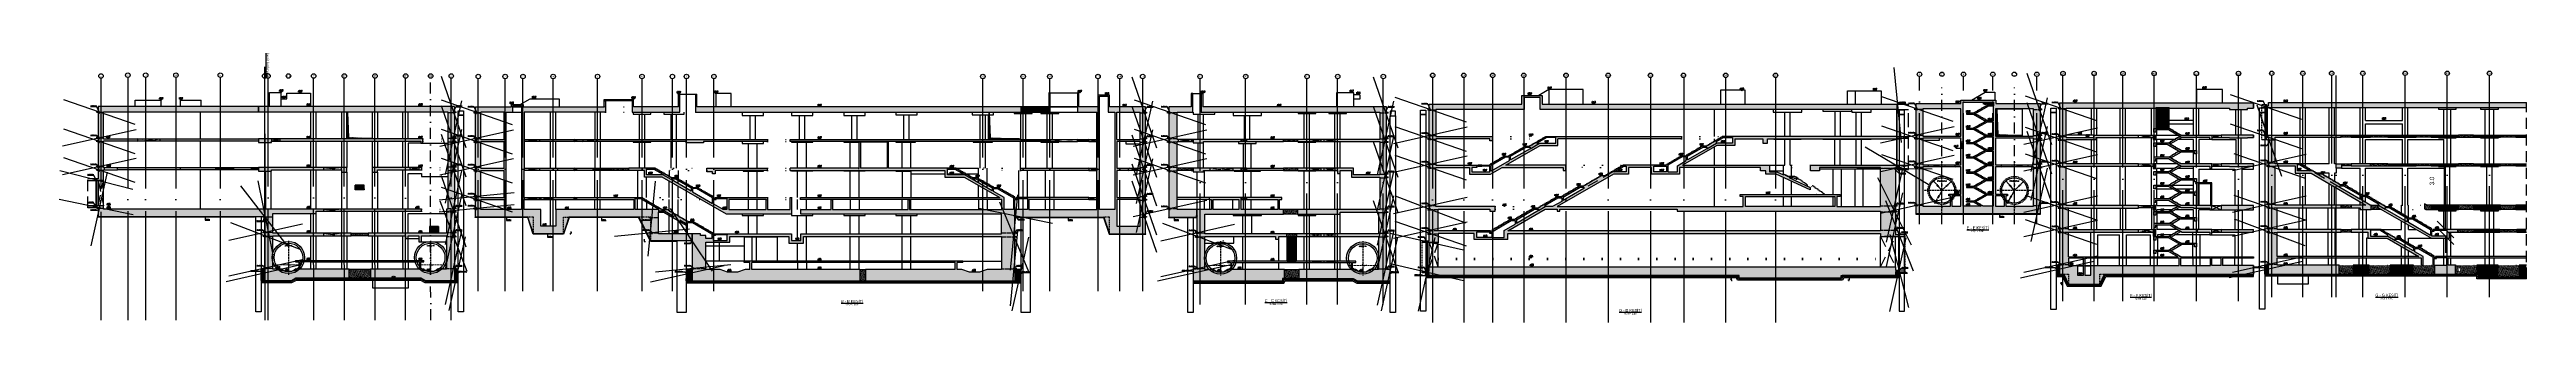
# Model space of a CAD drawing. Header units: millimetres. Extents: x 400382 to 401276, y 4543898 to 4544126.
# Drawn here: x 400571 to 401128, y 4543948 to 4544010 of the extents above; entities that cross this region are included whole.
import ezdxf
from ezdxf.enums import TextEntityAlignment as Align

# ---------------------------------------------------------------- set-up
doc = ezdxf.new("R2010")
doc.units = ezdxf.units.MM
for name, pattern in [('ACAD_ISO05W100', [33, 24, -3, 0, -3, 0, -3]), ('AKS', [3, 2.5, -0.25, 0, -0.25]), ('CIZGI', [0.4, 0.25, -0.15]), ('CONTINU', [0]), ('DASHDOT', [1, 0.5, -0.25, 0, -0.25]), ('DASHDOT2', [0.5, 0.25, -0.125, 0, -0.125]), ('Dot', [4, 0, -4]), ('HIDDEN', [0.375, 0.25, -0.125]), ('HIDDEN2', [4.7625, 3.175, -1.5875]), ('UUC-ST-KAL-I05-101-U-000$0$ACAD_ISO05W100', [33, 24, -3, 0, -3, 0, -3])]:
    doc.linetypes.add(name, pattern=pattern)
for name, color, linetype in [('aks prota', 2, 'AKS'), ('AXIS', 8, 'DASHDOT2'), ('boşluk prota', 2, 'Continuous'), ('boşluk taraması prota', 252, 'Continuous'), ('caks prota', 4, 'Continuous'), ('görünüş prota', 4, 'Continuous'), ('iderzi_PROTA', 3, 'Continuous'), ('inşaat derzi prota', 11, 'Continuous'), ('KALIP', 1, 'Continuous'), ('kesik prota', 2, 'CIZGI'), ('kesit prota', 1, 'Continuous'), ('kesit tarama prota', 252, 'Continuous'), ('kolon tarama prota', 252, 'Continuous'), ('KOT', 7, 'Continuous'), ('kot prota', 4, 'Continuous'), ('LINE V2', 7, 'Continuous'), ('lkolon prota', 4, 'Continuous'), ('merdiven prota', 2, 'Continuous'), ('not prota', 2, 'Continuous'), ('not yazısı prota', 6, 'Continuous'), ('not çizgisi prota', 4, 'Continuous'), ('OLCU', 5, 'Continuous'), ('PRT-AL-TUNEL_EKSENI', 14, 'DASHDOT2'), ('PRT-CST-rc_level', 6, 'Continuous'), ('PRT-CST-rc_levermark', 4, 'Continuous'), ('st_s_not yazısı', 6, 'Continuous'), ('st_s_not çizgisi', 4, 'CIZGI'), ('st_s_su tutucu', 2, 'Continuous'), ('st_s_ölçü', 4, 'Continuous'), ('t35 prota', 3, 'Continuous'), ('taks prota', 7, 'Continuous'), ('TARAMA', 8, 'Continuous'), ('temel prota', 6, 'Continuous'), ('tplan prota', 7, 'Continuous'), ('UUC-ST-KAL-I05-101-U-000$0$st_s_su tutucu', 2, 'Continuous'), ('WATER STOP_B', 5, 'Continuous'), ('ölçü prota', 4, 'Continuous')]:
    doc.layers.add(name, color=color, linetype=linetype)
doc.layers.add('PRT-Geo-Axis', color=12, linetype='DASHDOT', lineweight=18)
doc.layers.add('PRT-KD-kazik', color=172, linetype='Continuous', lineweight=25)
doc.styles.add('Arial', font='Arial.ttf')
doc.styles.add('NOT', font='romanstw.shx')
doc.styles.add('OLCU', font='romanstw.shx')
doc.styles.add('SIMPLXTW', font='simplxtw.shx', dxfattribs={"width": 0.6, "height": 125})
doc.styles.get("Standard").update_dxf_attribs({"font": 'Arial.ttf'})
doc.styles.add('TAKS', font='Arial Unicode.ttf')
doc.styles.add('TEXT250', font='romanstw.shx', dxfattribs={"width": 0.8, "height": 25})
doc.styles.add('TSIMPLEX', font='romanstw.shx')
doc.styles.add('TUNNELCONSULT', font='Arial.ttf')
doc.dimstyles.new('1-100', dxfattribs={"dimscale": 0.5, "dimtxt": 2, "dimasz": 7.5, "dimexe": 3, "dimexo": 5, "dimgap": 5, "dimtad": 3, "dimdec": 1, "dimlfac": 2, "dimzin": 9, "dimdsep": 46, "dimtxsty": 'Standard', "dimblk": 'OBLIQUE', "dimcen": 0.09, "dimclrd": 3, "dimclre": 3, "dimclrt": 1, "dimadec": 3, "dimazin": 0, "dimtfac": 1, "dimtdec": 1, "dimtofl": 0, "dimtmove": 0, "dimatfit": 3, "dimfxl": 4, "dimtolj": 1, "dimtzin": 0, "dimarcsym": 0})
doc.dimstyles.new('1-50', dxfattribs={"dimtxt": 10, "dimasz": 4, "dimexe": 4, "dimexo": 8, "dimgap": 4, "dimtad": 1, "dimdec": 1, "dimrnd": 0.05, "dimzin": 9, "dimdsep": 46, "dimtxsty": 'OLCU', "dimblk1": 'OBLIQUE', "dimblk2": 'OBLIQUE', "dimsah": 1, "dimcen": 2, "dimdle": 4, "dimclrd": 4, "dimclre": 4, "dimclrt": 3, "dimadec": 1, "dimazin": 0, "dimtfac": 1, "dimtdec": 1, "dimtix": 1, "dimtmove": 2, "dimatfit": 3, "dimldrblk": 'OBLIQUE', "dimfxl": 1, "dimtvp": 1, "dimtolj": 1, "dimtzin": 1, "dimarcsym": 0})
pattern_1 = [(36, (401064.47961, 4543652.329636), (-0.014547592, 0.087543451), [0, -0.079375])]
pattern_2 = [(36, (401072.591355, 4543652.44854), (-0.014547592, 0.087543451), [0, -0.079375])]
pattern_3 = [(36, (400889.819284, 4543652.329636), (-0.014547592, 0.087543451), [0, -0.079375])]
pattern_4 = [(36, (400969.83751, 4543653.065206), (-0.014547592, 0.087543451), [0, -0.079375])]
pattern_5 = [(36, (400949.239635, 4544117.99761), (-0.014547592, 0.08754345), [0, -0.079375])]

# ---------------------------------------------------------------- blocks, each defined once
blk = doc.blocks.new('KOTK5')
at = {"layer": 'PRT-CST-rc_levermark'}
blk.add_line((217, 160), (-213, 160), dxfattribs=at)
blk.add_lwpolyline([(130, 130), (-130, 130), (0, 0)], close=True, dxfattribs=at)
at = {"layer": 'PRT-CST-rc_level', "style": 'OLCU'}
blk.add_attdef('000.00', text='', height=90, dxfattribs=at).set_placement((0, 193), align=Align.CENTER)
blk = doc.blocks.new('_Oblique')
at = {"layer": 'st_s_ölçü', "lineweight": -2}
blk.add_line((-0.5, -0.5), (0.5, 0.5), dxfattribs=at)
blk = doc.blocks.new('D')
at = {"layer": 'st_s_su tutucu', "linetype": 'CONTINU', "ltscale": 0.2}
for p, q in [((-39988, 52508), (-39993, 52508)), ((-39993, 52508), (-39993, 52507)), ((-39993, 52507), (-39991, 52506)), ((-39993, 52449), (-39991, 52450)), ((-39993, 52448), (-39993, 52449)), ((-39988, 52448), (-39993, 52448)), ((-39991, 52499), (-39992, 52499)), ((-39992, 52499), (-39992, 52498)), ((-39992, 52498), (-39991, 52498)), ((-39991, 52489), (-39992, 52489)), ((-39992, 52489), (-39992, 52488)), ((-39992, 52488), (-39991, 52488)), ((-39991, 52479), (-39992, 52479)), ((-39992, 52479), (-39992, 52478)), ((-39992, 52478), (-39991, 52478)), ((-39992, 52468), (-39992, 52469)), ((-39992, 52469), (-39991, 52469)), ((-39991, 52468), (-39992, 52468)), ((-39992, 52458), (-39992, 52459)), ((-39992, 52459), (-39991, 52459)), ((-39991, 52458), (-39992, 52458)), ((-39991, 52506), (-39991, 52499)), ((-39991, 52498), (-39991, 52489)), ((-39991, 52488), (-39991, 52479)), ((-39991, 52469), (-39991, 52478)), ((-39991, 52459), (-39991, 52468)), ((-39991, 52450), (-39991, 52458)), ((-39990, 52506), (-39988, 52507)), ((-39990, 52499), (-39990, 52506)), ((-39989, 52499), (-39990, 52499)), ((-39990, 52489), (-39990, 52498)), ((-39990, 52498), (-39989, 52498)), ((-39989, 52489), (-39990, 52489)), ((-39990, 52479), (-39990, 52488)), ((-39990, 52488), (-39989, 52488)), ((-39989, 52479), (-39990, 52479)), ((-39990, 52478), (-39989, 52478)), ((-39990, 52478), (-39990, 52469)), ((-39990, 52469), (-39989, 52469)), ((-39989, 52468), (-39990, 52468)), ((-39990, 52468), (-39990, 52459)), ((-39990, 52459), (-39989, 52459)), ((-39989, 52458), (-39990, 52458)), ((-39990, 52458), (-39990, 52450)), ((-39990, 52450), (-39988, 52449)), ((-39989, 52498), (-39989, 52499)), ((-39989, 52488), (-39989, 52489)), ((-39989, 52478), (-39989, 52479)), ((-39989, 52469), (-39989, 52468)), ((-39989, 52459), (-39989, 52458)), ((-39988, 52507), (-39988, 52508)), ((-39988, 52449), (-39988, 52448))]:
    blk.add_line(p, q, dxfattribs=at)
blk = doc.blocks.new('KESITKOT')
at = {"layer": 'KOT', "linetype": 'Continuous'}
h = blk.add_hatch(dxfattribs=at)
h.set_pattern_fill('ANSI31', color=5, scale=200, angle=45, style=0)
h.set_pattern_definition([(90, (63253.653, -35392.017), (25, 5e-15), [])])
h.paths.add_polyline_path([(-150, 260), (0, 260), (0, 0)])
at = {"layer": 'KOT', "color": 4, "linetype": 'Continuous'}
for p, q in [((75, 260), (-150, 260)), ((0, 0), (-150, 260)), ((0, 0), (0, 520)), ((0, 0), (1000, 0))]:
    blk.add_line(p, q, dxfattribs=at)
at = {"layer": 'KOT', "color": 7, "linetype": 'Continuous', "style": 'SIMPLXTW', "width": 0.7}
blk.add_attdef('%%P0.000', (216, 100), '', height=200, dxfattribs=at)
blk = doc.blocks.new('A$C05c5180b')
at = {"layer": 'AXIS', "color": 8, "linetype": 'DASHDOT', "ltscale": 3}
blk.add_line((909, 7722), (909, 60), dxfattribs=at)
at = {"layer": 'KALIP'}
for p, q in [((-1158, 1480), (-1585, 1325)), ((-955, 1324), (-806, 1383)), ((-806, 1383), (-459, 1183)), ((-435, 1024), (-459, 1183)), ((2254, 1024), (2278, 1183)), ((2624, 1383), (2278, 1183)), ((2774, 1324), (2624, 1383)), ((2977, 1480), (3404, 1325))]:
    blk.add_line(p, q, dxfattribs=at)
at = {"layer": 'KALIP', "elevation": 0}
for points in [[(-638, 1333), (-658, 1298), (-606, 1268), (-586, 1303)], [(2457, 1333), (2477, 1298), (2425, 1268), (2405, 1303)]]:
    blk.add_lwpolyline(points, close=True, dxfattribs=at)
at = {"layer": 'KALIP'}
for radius in [3625, 3225]:
    blk.add_circle((909, 3955), radius, dxfattribs=at)
at = {"layer": 'LINE V2', "color": 4, "elevation": 0}
for points in [[(-861, 1086, 1), (-818, 1061), (-696, 1274, -0.4142136), (-668, 1281), (-616, 1251, -0.4142136), (-609, 1224), (-731, 1011, 1), (-688, 986, -1)], [(2680, 1086, -1), (2637, 1061), (2514, 1274, 0.4142136), (2487, 1281), (2435, 1251, 0.4142136), (2428, 1224), (2550, 1011, -1), (2507, 986, 1)]]:
    blk.add_lwpolyline(points, format="xyb", dxfattribs=at)
for points in [[(-729, 1316), (-556, 1216), (-546, 1233), (-719, 1333)], [(2548, 1316), (2374, 1216), (2364, 1233), (2538, 1333)]]:
    blk.add_lwpolyline(points, close=True, dxfattribs=at)
at = {"layer": 'PRT-Geo-Axis', "linetype": 'DASHDOT', "ltscale": 3}
blk.add_line((4252, 2280), (-2415, 2280), dxfattribs=at)
at = {"layer": 'WATER STOP_B', "color": 3}
for points in [[(-1339, 1405, 0.5773503), (-1339, 1408), (-1368, 1436, 0.5773503), (-1371, 1435), (-1378, 1408, -0.5773503), (-1381, 1407), (-1419, 1444), (-1424, 1439), (-1427, 1443), (-1422, 1447), (-1450, 1474), (-1454, 1469), (-1458, 1472), (-1453, 1477), (-1470, 1493), (-1488, 1490), (-1492, 1494), (-1467, 1520), (-1463, 1515), (-1466, 1498), (-1449, 1481), (-1444, 1486), (-1441, 1483), (-1445, 1478), (-1418, 1452), (-1414, 1457), (-1410, 1453), (-1415, 1448), (-1383, 1418, 0.5773503), (-1380, 1419), (-1374, 1445, -0.5773503), (-1370, 1446), (-1329, 1405, -0.5773503), (-1330, 1402), (-1355, 1395, 0.5773503), (-1356, 1392), (-1324, 1361), (-1320, 1366), (-1316, 1363), (-1321, 1358), (-1294, 1332), (-1289, 1337), (-1285, 1333), (-1290, 1328), (-1273, 1312), (-1255, 1316), (-1251, 1312), (-1276, 1286), (-1280, 1290), (-1277, 1308), (-1294, 1324), (-1299, 1319), (-1302, 1323), (-1298, 1327), (-1325, 1354), (-1330, 1349), (-1333, 1352), (-1328, 1357), (-1366, 1394, -0.5773503), (-1366, 1397)], [(3158, 1405, -0.5773503), (3157, 1408), (3186, 1436, -0.5773503), (3190, 1435), (3196, 1408, 0.5773503), (3200, 1407), (3238, 1444), (3242, 1439), (3246, 1443), (3241, 1447), (3268, 1474), (3273, 1469), (3277, 1472), (3272, 1477), (3289, 1493), (3307, 1490), (3311, 1494), (3286, 1520), (3282, 1515), (3285, 1498), (3268, 1481), (3263, 1486), (3260, 1483), (3264, 1478), (3237, 1452), (3232, 1457), (3229, 1453), (3234, 1448), (3202, 1418, -0.5773503), (3199, 1419), (3193, 1445, 0.5773503), (3189, 1446), (3148, 1405, 0.5773503), (3148, 1402), (3174, 1395, -0.5773503), (3174, 1392), (3143, 1361), (3138, 1366), (3135, 1363), (3140, 1358), (3112, 1332), (3108, 1337), (3104, 1333), (3109, 1328), (3092, 1312), (3074, 1316), (3070, 1312), (3095, 1286), (3099, 1290), (3096, 1308), (3113, 1324), (3118, 1319), (3121, 1323), (3117, 1327), (3144, 1354), (3148, 1349), (3152, 1352), (3147, 1357), (3185, 1394, 0.5773503), (3184, 1397)]]:
    blk.add_lwpolyline(points, format="xyb", close=True, dxfattribs=at)
at = {"layer": 'OLCU'}
ref = blk.add_blockref('KESITKOT', (909, 2280), dxfattribs=dict(at, xscale=0.4999999999987873, yscale=0.4999999999987873, zscale=0.4999999999987873))
ref.add_attrib('%%P0.000', '%%P0.000 (R.Ü.K)', (1017, 2330), dxfattribs={"layer": 'KOT', "color": 1, "linetype": 'Continuous', "height": 100, "style": 'TUNNELCONSULT'})
at = {"layer": 'not prota', "style": 'TEXT250', "width": 0.7}
blk.add_text('A2 TÜNEL TİPİ', height=200, dxfattribs=at).set_placement((891, 6585), align=Align.MIDDLE_CENTER)
blk = doc.blocks.new('*D49')
at = {"layer": 'Defpoints', "color": 0, "transparency": 16777216}
for p in [(-456, 110), (-266, -103)]:
    blk.add_point(p, dxfattribs=at)
at = {"layer": 'st_s_ölçü', "color": 4, "lineweight": -2, "transparency": 16777216}
for p, q in [((-461, 116), (-390, 36)), ((-260, -109), (-332, -29))]:
    blk.add_line(p, q, dxfattribs=at)
at = {"layer": 'st_s_ölçü', "color": 4, "lineweight": -2, "transparency": 16777216, "xscale": 8, "yscale": 8, "zscale": 8, "rotation": 131.8058995973175}
blk.add_blockref('_Oblique', (-456, 110), dxfattribs=at)
at = {"layer": 'st_s_ölçü', "color": 3, "transparency": 16777216, "insert": (-361, 3), "char_height": 20, "attachment_point": 5, "rotation": 311.8059, "style": 'OLCU'}
blk.add_mtext('\\A1;R285', dxfattribs=at)
blk = doc.blocks.new('*D50')
at = {"layer": 'Defpoints', "color": 0, "transparency": 16777216}
for p in [(-36, 113), (-266, -103)]:
    blk.add_point(p, dxfattribs=at)
at = {"layer": 'st_s_ölçü', "color": 4, "lineweight": -2, "transparency": 16777216}
for p, q in [((-31, 118), (-121, 34)), ((-272, -108), (-182, -24))]:
    blk.add_line(p, q, dxfattribs=at)
at = {"layer": 'st_s_ölçü', "color": 4, "lineweight": -2, "transparency": 16777216, "xscale": 8, "yscale": 8, "zscale": 8, "rotation": 43.24583088137385}
blk.add_blockref('_Oblique', (-36, 113), dxfattribs=at)
at = {"layer": 'st_s_ölçü', "color": 3, "transparency": 16777216, "insert": (-151, 5), "char_height": 20, "attachment_point": 5, "rotation": 43.2458, "style": 'OLCU'}
blk.add_mtext('\\A1;R315', dxfattribs=at)
blk = doc.blocks.new('*D51')
at = {"layer": 'Defpoints', "color": 0, "transparency": 16777216}
for p in [(-421, -394), (-266, -103)]:
    blk.add_point(p, dxfattribs=at)
at = {"layer": 'lkolon prota', "color": 4, "lineweight": -2, "transparency": 16777216}
for p, q in [((-425, -401), (-364, -287)), ((-262, -96), (-323, -210))]:
    blk.add_line(p, q, dxfattribs=at)
at = {"layer": 'lkolon prota', "color": 4, "lineweight": -2, "transparency": 16777216, "xscale": 8, "yscale": 8, "zscale": 8, "rotation": 241.9351701811658}
blk.add_blockref('_Oblique', (-421, -394), dxfattribs=at)
at = {"layer": 'lkolon prota', "color": 3, "transparency": 16777216, "insert": (-343, -248), "char_height": 20, "attachment_point": 5, "rotation": 61.9352, "style": 'OLCU'}
blk.add_mtext('\\A1;R330', dxfattribs=at)
blk = doc.blocks.new('*D99')
at = {"layer": 'Defpoints', "color": 0, "transparency": 16777216}
for p in [(401109.6, 4543969.31), (401109.92, 4543969.31), (401109.92, 4543967.81)]:
    blk.add_point(p, dxfattribs=at)
at = {"layer": 'temel prota', "color": 3, "lineweight": -2, "transparency": 16777216}
for p, q in [((401109.6, 4543969.31), (401109.6, 4543983.62)), ((401109.6, 4543969.31), (401108.1, 4543969.31)), ((401109.6, 4543967.81), (401108.1, 4543967.81)), ((401109.6, 4543967.81), (401109.6, 4543964.06))]:
    blk.add_line(p, q, dxfattribs=at)
at = {"layer": 'temel prota', "color": 3, "lineweight": -2, "transparency": 16777216, "xscale": 3.75, "yscale": 3.75, "zscale": 3.75}
for p, rotation in [((401109.6, 4543969.31), 270), ((401109.6, 4543967.81), 90)]:
    blk.add_blockref('_Oblique', p, dxfattribs=dict(at, rotation=rotation))
at = {"layer": 'temel prota', "color": 1, "transparency": 16777216, "insert": (401106.58, 4543980.22), "char_height": 1, "attachment_point": 5, "rotation": 90}
blk.add_mtext('\\A1;3.0', dxfattribs=at)
blk = doc.blocks.new('A$C127942D9')
at = {"layer": 'aks prota', "ltscale": 2}
blk.add_line((-265.793, -631.684), (-265.793, 559.681), dxfattribs=at)
at = {"layer": 'aks prota'}
blk.add_line((135.187, -102.854), (-666.774, -102.854), dxfattribs=at)
at = {"layer": 'görünüş prota', "color": 6, "linetype": 'CIZGI', "ltscale": 2}
blk.add_circle((-265.793, -102.854), 315, dxfattribs=at)
at = {"layer": 'görünüş prota', "color": 6}
blk.add_circle((-265.793, -102.854), 285, dxfattribs=at)
at = {"layer": 'not prota', "style": 'TEXT250', "width": 0.7}
blk.add_text('B Tipi (TBM) Tünel', height=20, dxfattribs=at).set_placement((-265.793, 106.819), align=Align.MIDDLE_CENTER)
at = {"layer": 'lkolon prota'}
dim = blk.add_radius_dim(center=(-265.793, -102.854), mpoint=(-421.048, -394.051), dimstyle='1-100', dxfattribs=at)
dim.commit()
dim.dimension.update_dxf_attribs({"geometry": '*D51', "text_midpoint": (-343.421, -248.453), "dimtype": 132})
at = {"layer": 'st_s_ölçü'}
for mpoint, picture, middle in [((-455.777, 109.587), '*D49', (-360.785, 3.366)), ((-36.341, 112.962), '*D50', (-151.067, 5.054))]:
    dim = blk.add_radius_dim(center=(-265.793, -102.854), mpoint=mpoint, dimstyle='1-100', dxfattribs=at)
    dim.commit()
    dim.dimension.update_dxf_attribs({"geometry": picture, "text_midpoint": middle, "dimtype": 132})

msp = doc.modelspace()

# ---------------------------------------------------------------- hatches: boundary and pattern name
at = {"layer": 'boşluk taraması prota', "ltscale": 2}
h = msp.add_hatch(dxfattribs=at)
h.set_pattern_fill('ANSI31', color=256, scale=0.03, style=0)
h.set_pattern_definition([(45, (399935.30322, 4543578.5004), (-0.067351921, 0.067351921), [])])
h.paths.add_polyline_path([(400637.54141, 4543995.63605), (400637.79369, 4543990.0257), (400642.97759, 4543989.78835), (400637.52759, 4543989.78835)])
h = msp.add_hatch(dxfattribs=at)
h.set_pattern_fill('ANSI31', color=256, scale=0.03, style=0)
h.set_pattern_definition([(45, (400079.671345, 4543578.38149), (-0.067351921, 0.067351921), [])])
h.paths.add_polyline_path([(400781.90954, 4543995.51714), (400782.16182, 4543989.90679), (400788.78758, 4543989.66944), (400781.89572, 4543989.66944)])
h = msp.add_hatch(dxfattribs=at)
h.set_pattern_fill('ANSI31', color=256, scale=0.03, style=0)
h.set_pattern_definition([(45, (400306.39818, 4543579.14387), (-0.067351921, 0.067351921), [])])
h.paths.add_polyline_path([(401008.63637, 4543996.27952), (401008.88865, 4543990.66917), (401014.27256, 4543990.43181), (401008.62256, 4543990.43181)])
at = {"layer": 'kesit tarama prota'}
h = msp.add_hatch(color=256, dxfattribs=at)
h.dxf.hatch_style = 1
h.paths.add_polyline_path([(400617.54174, 4543996.98835), (400581.46437, 4543996.98835), (400581.46437, 4543980.69834), (400581.06437, 4543980.69835), (400581.06437, 4543980.29835), (400582.66437, 4543980.29835), (400582.66437, 4543982.72835), (400582.89206, 4543982.72835), (400582.89206, 4543983.22835), (400582.66437, 4543983.22835), (400582.66437, 4543989.18835), (400617.54174, 4543989.18835), (400617.54174, 4543989.68835), (400582.66437, 4543989.68835), (400582.66437, 4543995.78835), (400617.54174, 4543995.78835)])
h = msp.add_hatch(color=256, dxfattribs=at)
h.dxf.hatch_style = 1
h.paths.add_polyline_path([(400661.6276, 4543996.98835), (400617.54174, 4543996.98835), (400617.54174, 4543995.78835), (400660.1276, 4543995.78835), (400660.1276, 4543973.89881), (400659.8276, 4543973.89881), (400659.8276, 4543968.43835), (400642.17763, 4543968.43835), (400642.17763, 4543967.83835), (400650.62647, 4543967.83835), (400650.62679, 4543967.23835), (400651.22759, 4543967.23835), (400651.22759, 4543967.83835), (400653.6276, 4543967.83835), (400653.6276, 4543966.53835), (400654.2276, 4543966.53835), (400654.2276, 4543967.83835), (400659.8276, 4543967.83835), (400659.8276, 4543960.38835), (400657.93603, 4543960.38835), (400656.94674, 4543959.83834), (400655.60665, 4543959.83834), (400654.61735, 4543960.38835), (400653.97702, 4543960.38835), (400653.97702, 4543962.01835), (400654.72759, 4543962.01835), (400654.72759, 4543962.31835), (400653.02763, 4543962.31835), (400653.02763, 4543962.01835), (400653.72702, 4543962.01835), (400653.72702, 4543960.38835), (400642.70187, 4543960.38835), (400642.70187, 4543958.38835), (400654.09877, 4543958.38835), (400655.08807, 4543957.83834), (400657.46531, 4543957.83834), (400658.45461, 4543957.83835), (400661.6276, 4543957.83835)])
h = msp.add_hatch(color=256, dxfattribs=at)
h.dxf.hatch_style = 1
h.paths.add_polyline_path([(400752.80478, 4543960.26944), (400728.53905, 4543960.26944), (400728.53905, 4543961.89944), (400774.30406, 4543961.89944), (400774.30406, 4543960.26944), (400754.14467, 4543960.26944), (400754.14467, 4543957.71944), (400787.74533, 4543957.71944), (400787.74533, 4543960.26944), (400787.74533, 4543973.77944), (400787.71973, 4543973.77944), (400787.71973, 4543976.07944), (400788.21973, 4543976.07944), (400788.21973, 4543976.27944), (400790.59874, 4543976.27944), (400790.59874, 4543973.77944), (400787.74533, 4543973.77944), (400787.74533, 4543972.07944), (400807.77377, 4543972.07944), (400808.98346, 4543968.32944), (400817.08073, 4543968.32944), (400817.08073, 4543996.86944), (400808.97873, 4543996.86944), (400808.97873, 4543999.52944), (400806.38073, 4543999.52944), (400806.38073, 4543996.86944), (400802.08073, 4543996.86944), (400802.08073, 4544000.03944), (400801.78073, 4544000.03944), (400801.78073, 4543995.66944), (400806.18073, 4543995.66944), (400806.18073, 4543989.56944), (400806.18073, 4543989.06944), (400806.18073, 4543983.10944), (400806.18073, 4543982.60944), (400806.18073, 4543973.77944), (400790.89874, 4543973.77944), (400790.89874, 4543976.07944), (400804.38073, 4543976.07944), (400804.38073, 4543976.47944), (400788.01973, 4543976.47944), (400788.01973, 4543976.27944), (400787.71973, 4543976.27944), (400787.71973, 4543976.66944), (400787.41973, 4543976.66944), (400787.41973, 4543976.83944), (400787.11973, 4543976.83944), (400787.11973, 4543977.00944), (400786.81973, 4543977.00944), (400786.81973, 4543977.17944), (400786.51973, 4543977.17944), (400786.51973, 4543977.34944), (400786.21973, 4543977.34944), (400786.21973, 4543977.51944), (400785.91973, 4543977.51944), (400785.91973, 4543977.68944), (400785.61973, 4543977.68944), (400785.61973, 4543977.85944), (400785.31973, 4543977.85944), (400785.31973, 4543978.02944), (400785.01973, 4543978.02944), (400785.01973, 4543978.19944), (400784.71973, 4543978.19944), (400784.71973, 4543978.36944), (400784.41973, 4543978.36944), (400784.41973, 4543978.53944), (400784.11973, 4543978.53944), (400784.11973, 4543978.70944), (400782.91973, 4543978.70944), (400782.91973, 4543978.87944), (400782.61973, 4543978.87944), (400782.61973, 4543979.04944), (400782.31973, 4543979.04944), (400782.31973, 4543979.21944), (400782.01973, 4543979.21944), (400782.01973, 4543979.38944), (400781.71973, 4543979.38944), (400781.71973, 4543979.55944), (400781.41973, 4543979.55944), (400781.41973, 4543979.72944), (400781.11973, 4543979.72944), (400781.11973, 4543979.89944), (400780.81973, 4543979.89944), (400780.81973, 4543980.06944), (400780.51973, 4543980.06944), (400780.51973, 4543980.23944), (400780.21973, 4543980.23944), (400780.21973, 4543980.40944), (400779.91973, 4543980.40944), (400779.91973, 4543980.57944), (400779.61973, 4543980.57944), (400779.61973, 4543980.74944), (400779.31973, 4543980.74944), (400779.31973, 4543980.91944), (400778.11973, 4543980.91944), (400778.11973, 4543981.08944), (400777.81973, 4543981.08944), (400777.81973, 4543981.25944), (400777.51973, 4543981.25944), (400777.51973, 4543981.42944), (400777.21973, 4543981.42944), (400777.21973, 4543981.59944), (400776.91973, 4543981.59944), (400776.91973, 4543981.76944), (400776.61973, 4543981.76944), (400776.61973, 4543981.93944), (400776.31973, 4543981.93944), (400776.31973, 4543982.10944), (400776.01973, 4543982.10944), (400776.01973, 4543982.27944), (400775.71973, 4543982.27944), (400775.71973, 4543982.44944), (400775.41973, 4543982.44944), (400775.41973, 4543982.61944), (400775.11973, 4543982.61944), (400775.11973, 4543982.78944), (400774.81973, 4543982.78944), (400774.81973, 4543982.95944), (400774.51973, 4543982.95944), (400774.51973, 4543983.10944), (400759.29513, 4543983.10944), (400759.29513, 4543989.01944), (400758.99513, 4543989.01944), (400758.99513, 4543983.10944), (400752.99513, 4543983.10944), (400752.99513, 4543989.01944), (400752.69513, 4543989.01944), (400752.69513, 4543983.10944), (400752.69513, 4543983.00944), (400752.44513, 4543983.00944), (400752.44513, 4543983.10944), (400737.18554, 4543983.10944), (400737.18554, 4543982.60944), (400771.96924, 4543982.60944), (400771.96924, 4543981.10944), (400776.29149, 4543981.10944), (400784.31088, 4543976.47944), (400739.48554, 4543976.47944), (400739.48554, 4543976.07944), (400784.79874, 4543976.07944), (400784.79874, 4543973.77944), (400764.01554, 4543973.77944), (400764.01554, 4543976.02944), (400763.71554, 4543976.02944), (400763.71554, 4543973.77944), (400746.71554, 4543973.77944), (400746.71554, 4543976.02944), (400746.41554, 4543976.02944), (400746.41554, 4543973.77944), (400739.58554, 4543973.77944), (400739.58554, 4543972.77944), (400784.68299, 4543972.77944), (400784.68299, 4543968.31944), (400739.58554, 4543968.31944), (400739.58554, 4543966.81944), (400737.48554, 4543966.81944), (400737.48554, 4543968.31944), (400720.17426, 4543968.31944), (400720.17426, 4543968.11944), (400719.87402, 4543968.11944), (400719.87402, 4543968.50944), (400719.58402, 4543968.50944), (400719.58402, 4543968.67944), (400719.29402, 4543968.67944), (400719.29402, 4543968.84944), (400719.00402, 4543968.84944), (400719.00402, 4543969.01944), (400718.71402, 4543969.01944), (400718.71402, 4543969.18944), (400718.42402, 4543969.18944), (400718.42402, 4543969.35944), (400718.13402, 4543969.35944), (400718.13402, 4543969.52944), (400717.84402, 4543969.52944), (400717.84402, 4543969.69944), (400717.55402, 4543969.69944), (400717.55402, 4543969.86944), (400717.26402, 4543969.86944), (400717.26402, 4543970.03944), (400716.97402, 4543970.03944), (400716.97402, 4543970.20944), (400716.68402, 4543970.20944), (400716.68402, 4543970.37944), (400716.39402, 4543970.37944), (400716.39402, 4543970.54944), (400716.10402, 4543970.54944), (400716.10402, 4543970.71944), (400715.81402, 4543970.71944), (400715.81402, 4543970.88944), (400715.52402, 4543970.88944), (400715.52402, 4543971.05944), (400714.03402, 4543971.05944), (400714.03402, 4543971.22944), (400713.74402, 4543971.22944), (400713.74402, 4543971.39944), (400713.45402, 4543971.39944), (400713.45402, 4543971.56944), (400713.16402, 4543971.56944), (400713.16402, 4543971.73944), (400712.87402, 4543971.73944), (400712.87402, 4543971.90944), (400712.58402, 4543971.90944), (400712.58402, 4543972.07944), (400712.29402, 4543972.07944), (400712.29402, 4543972.24944), (400712.00402, 4543972.24944), (400712.00402, 4543972.41944), (400711.71402, 4543972.41944), (400711.71402, 4543972.58944), (400711.42402, 4543972.58944), (400711.42402, 4543972.75944), (400711.13402, 4543972.75944), (400711.13402, 4543972.92944), (400710.84402, 4543972.92944), (400710.84402, 4543973.09944), (400710.55402, 4543973.09944), (400710.55402, 4543973.26944), (400710.26402, 4543973.26944), (400710.26402, 4543973.43944), (400709.97402, 4543973.43944), (400709.97402, 4543973.60944), (400709.68402, 4543973.60944), (400709.68402, 4543973.77944), (400708.19402, 4543973.77944), (400708.19402, 4543973.94944), (400707.90402, 4543973.94944), (400707.90402, 4543974.11944), (400707.61402, 4543974.11944), (400707.61402, 4543974.28944), (400707.32402, 4543974.28944), (400707.32402, 4543974.45944), (400707.03402, 4543974.45944), (400707.03402, 4543974.62944), (400706.74402, 4543974.62944), (400706.74402, 4543974.79944), (400706.45402, 4543974.79944), (400706.45402, 4543974.96944), (400706.16402, 4543974.96944), (400706.16402, 4543975.13944), (400705.87402, 4543975.13944), (400705.87402, 4543975.30944), (400705.58402, 4543975.30944), (400705.58402, 4543975.47944), (400705.29402, 4543975.47944), (400705.29402, 4543975.64944), (400705.00402, 4543975.64944), (400705.00402, 4543975.81944), (400704.71402, 4543975.81944), (400704.71402, 4543975.98944), (400704.42402, 4543975.98944), (400704.42402, 4543976.15944), (400704.13402, 4543976.15944), (400704.13402, 4543976.32944), (400703.84402, 4543976.32944), (400703.84402, 4543976.47944), (400677.28073, 4543976.47944), (400677.28073, 4543982.60944), (400684.83073, 4543982.60944), (400684.83073, 4543983.10944), (400677.28073, 4543983.10944), (400677.28073, 4543989.06944), (400713.741, 4543989.06944), (400713.741, 4543989.56944), (400677.28073, 4543989.56944), (400677.28073, 4543995.66944), (400695.5878, 4543995.66944), (400695.5878, 4543998.24944), (400695.2878, 4543998.24944), (400695.2878, 4543996.86944), (400677.08073, 4543996.86944), (400677.08073, 4543997.39944), (400674.48073, 4543997.39944), (400674.48073, 4543996.86944), (400666.38073, 4543996.86944), (400666.38073, 4543972.07944), (400678.17105, 4543972.07944), (400679.38073, 4543968.32944), (400686.13073, 4543968.32944), (400687.34041, 4543972.07944), (400703.1323, 4543972.07944), (400705.8123, 4543966.71944), (400715.09975, 4543966.71944), (400715.09975, 4543968.31944), (400714.03402, 4543968.31944), (400714.03402, 4543970.85944), (400715.17972, 4543970.85944), (400719.57402, 4543968.28347), (400719.57402, 4543967.28944), (400718.15748, 4543967.28944), (400718.15748, 4543967.91944), (400717.00197, 4543967.91944), (400717.00197, 4543968.31944), (400715.09975, 4543968.31944), (400715.09975, 4543966.71944), (400715.09975, 4543960.26944), (400715.09975, 4543957.71944), (400752.80478, 4543957.71944)])
h.paths.add_polyline_path([(400726.83873, 4543962.19944), (400726.83873, 4543961.89944), (400728.11372, 4543961.89944), (400728.11372, 4543960.26944), (400727.02474, 4543960.26944), (400725.34166, 4543959.71944), (400723.06177, 4543959.71944), (400721.37869, 4543960.26944), (400718.16209, 4543960.26944), (400718.16209, 4543966.41944), (400723.60465, 4543966.41944), (400723.60465, 4543967.71944), (400736.88554, 4543967.71944), (400736.88554, 4543966.21944), (400740.18554, 4543966.21944), (400740.18554, 4543967.71944), (400784.68299, 4543967.71944), (400784.68299, 4543960.26944), (400781.46639, 4543960.26944), (400779.78331, 4543959.71944), (400777.50342, 4543959.71944), (400775.82034, 4543960.26944), (400774.73109, 4543960.26944), (400774.73109, 4543961.89944), (400776.00635, 4543961.89944), (400776.00635, 4543962.19944)], flags=16)
h.paths.add_polyline_path([(400723.00467, 4543966.81944), (400719.87402, 4543966.81944), (400719.87402, 4543967.91944), (400720.37426, 4543967.91944), (400720.37426, 4543968.11944), (400723.00467, 4543968.11944)], flags=16)
h.paths.add_polyline_path([(400713.73402, 4543968.31944), (400707.5123, 4543968.31944), (400707.5123, 4543973.17944), (400707.5123, 4543973.77944), (400702.32511, 4543973.77944), (400702.32511, 4543976.27944), (400703.53384, 4543976.27944), (400707.5123, 4543973.94723), (400707.5123, 4543973.77944), (400707.5123, 4543973.17944), (400708.73024, 4543973.17944), (400713.73402, 4543970.29051)], flags=16)
h.paths.add_polyline_path([(400702.02511, 4543973.77944), (400684.73073, 4543973.77944), (400684.43073, 4543973.77944), (400684.43073, 4543970.02944), (400681.08073, 4543970.02944), (400681.08073, 4543973.77944), (400680.78073, 4543973.77944), (400677.28073, 4543973.77944), (400677.28073, 4543976.07944), (400702.02511, 4543976.07944)], flags=16)
h.paths.add_polyline_path([(400772.56924, 4543981.60944), (400772.56924, 4543982.90944), (400774.2023, 4543982.90944), (400776.42546, 4543981.64964), (400776.42546, 4543981.60944)], flags=16)
h.paths.add_polyline_path([(400778.11973, 4543980.63125), (400778.11973, 4543980.71944), (400778.967, 4543980.71944), (400782.61973, 4543978.64956), (400782.61973, 4543978.03318)], flags=16)
h.paths.add_polyline_path([(400782.91973, 4543977.85997), (400782.91973, 4543978.50944), (400783.767, 4543978.50944), (400787.41973, 4543976.43956), (400787.41973, 4543973.77944), (400785.29874, 4543973.77944), (400785.29874, 4543976.48645)], flags=16)
h.paths.add_polyline_path([(400676.68073, 4543973.77944), (400673.28073, 4543973.77944), (400673.28073, 4543995.66944), (400674.78073, 4543995.66944), (400674.78073, 4543997.09944), (400676.68073, 4543997.09944)], flags=16)
h.paths.add_polyline_path([(400672.78073, 4543973.77944), (400667.58073, 4543973.77944), (400667.58073, 4543976.07944), (400672.78073, 4543976.07944)], flags=16)
h.paths.add_polyline_path([(400672.78073, 4543976.47944), (400667.58073, 4543976.47944), (400667.58073, 4543982.60944), (400672.78073, 4543982.60944)], flags=16)
h.paths.add_polyline_path([(400672.78073, 4543983.10944), (400667.58073, 4543983.10944), (400667.58073, 4543989.06944), (400672.78073, 4543989.06944)], flags=16)
h.paths.add_polyline_path([(400672.78073, 4543989.56944), (400667.58073, 4543989.56944), (400667.58073, 4543995.66944), (400672.78073, 4543995.66944)], flags=16)
h.paths.add_polyline_path([(400806.78346, 4543973.77944), (400806.78346, 4543999.32944), (400808.67873, 4543999.32944), (400808.67873, 4543995.66944), (400810.18346, 4543995.66944), (400810.18346, 4543973.77944)], flags=16)
h.paths.add_polyline_path([(400810.68346, 4543970.02944), (400810.68346, 4543976.07944), (400815.88073, 4543976.07944), (400815.88073, 4543973.77944), (400815.88073, 4543970.02944)], flags=16)
h.paths.add_polyline_path([(400810.68346, 4543976.47944), (400810.68346, 4543982.60944), (400815.88073, 4543982.60944), (400815.88073, 4543976.47944)], flags=16)
h.paths.add_polyline_path([(400810.68346, 4543983.10944), (400810.68346, 4543989.06944), (400815.88073, 4543989.06944), (400815.88073, 4543983.10944)], flags=16)
h.paths.add_polyline_path([(400810.68346, 4543989.56944), (400810.68346, 4543995.66944), (400815.88073, 4543995.66944), (400815.88073, 4543989.56944)], flags=16)
h = msp.add_hatch(color=256, dxfattribs=at)
h.dxf.hatch_style = 1
h.paths.add_polyline_path([(400712.37511, 4543999.76944), (400712.07511, 4543999.76944), (400712.07511, 4543996.86944), (400701.8878, 4543996.86944), (400701.8878, 4543998.56944), (400701.7878, 4543998.56944), (400701.7878, 4543998.24944), (400701.5878, 4543998.24944), (400701.5878, 4543995.66944), (400712.37511, 4543995.66944)])
h = msp.add_hatch(color=256, dxfattribs=at)
h.dxf.hatch_style = 1
h.paths.add_polyline_path([(400789.1064, 4543996.86944), (400716.17511, 4543996.86944), (400716.17511, 4543999.76944), (400715.87511, 4543999.76944), (400715.87511, 4543995.66944), (400789.1064, 4543995.66944)])
h = msp.add_hatch(color=256, dxfattribs=at)
h.dxf.hatch_style = 1
h.paths.add_polyline_path([(400795.68273, 4544000.03944), (400795.38273, 4544000.03944), (400795.38273, 4543996.86944), (400789.1064, 4543996.86944), (400789.1064, 4543995.66944), (400795.68273, 4543995.66944)])
h = msp.add_hatch(color=256, dxfattribs=at)
h.dxf.hatch_style = 1
h.paths.add_polyline_path([(400824.22716, 4543995.66944), (400827.77032, 4543995.66944), (400827.77076, 4543999.86944), (400827.42239, 4543999.86944), (400827.42239, 4543996.86944), (400822.37306, 4543996.86944), (400822.37306, 4543972.07944), (400828.64647, 4543972.07944), (400828.64647, 4543973.77944), (400824.22716, 4543973.77944), (400824.22716, 4543989.06944), (400827.8479, 4543989.06944), (400827.8479, 4543989.56944), (400824.22716, 4543989.56944)])
h = msp.add_hatch(color=256, dxfattribs=at)
h.dxf.hatch_style = 1
h.paths.add_polyline_path([(400871.34647, 4543996.86944), (400830.04811, 4543996.86944), (400830.04811, 4543999.86944), (400829.67729, 4543999.86944), (400829.67729, 4543995.66944), (400858.34647, 4543995.66944), (400862.34647, 4543995.66944), (400869.84647, 4543995.66944), (400869.84647, 4543989.56944), (400851.32328, 4543989.56944), (400851.32328, 4543989.06944), (400869.84647, 4543989.06944), (400869.84647, 4543981.60944), (400863.94647, 4543981.60944), (400863.94647, 4543983.10944), (400851.32328, 4543983.10944), (400851.32328, 4543982.60944), (400860.34647, 4543982.60944), (400860.34647, 4543981.90944), (400860.94647, 4543981.90944), (400860.94647, 4543982.60944), (400863.44647, 4543982.60944), (400863.44647, 4543981.10944), (400869.84647, 4543981.10944), (400869.84647, 4543973.77944), (400851.32328, 4543973.77944), (400851.32328, 4543972.77944), (400860.94647, 4543972.77944), (400860.94647, 4543973.17944), (400869.54647, 4543973.17944), (400869.54647, 4543968.31944), (400851.0965, 4543968.31944), (400851.0965, 4543967.71944), (400869.54647, 4543967.71944), (400869.54647, 4543960.26944), (400867.6558, 4543960.26944), (400866.66651, 4543959.71944), (400865.32642, 4543959.71944), (400864.33714, 4543960.26944), (400863.69589, 4543960.26944), (400863.69589, 4543961.89944), (400864.44647, 4543961.89944), (400864.44647, 4543962.19944), (400835.54647, 4543962.19944), (400835.54647, 4543961.89944), (400836.29589, 4543961.89944), (400836.29589, 4543960.26944), (400835.6558, 4543960.26944), (400834.66651, 4543959.71944), (400833.32642, 4543959.71944), (400832.33713, 4543960.26944), (400830.44647, 4543960.26944), (400830.44647, 4543967.71944), (400846.34647, 4543967.71944), (400846.34647, 4543967.11944), (400847.14648, 4543967.11944), (400847.14648, 4543967.71944), (400848.8965, 4543967.71944), (400848.8965, 4543968.31944), (400830.44812, 4543968.31944), (400830.44812, 4543972.77944), (400848.1477, 4543972.77944), (400848.1477, 4543973.77944), (400847.27983, 4543973.77944), (400847.27983, 4543976.07944), (400847.77426, 4543976.07944), (400847.77426, 4543976.47944), (400839.86342, 4543976.47944), (400839.86342, 4543976.07944), (400846.90901, 4543976.07944), (400846.90901, 4543973.77944), (400838.65234, 4543973.77944), (400838.65234, 4543976.47944), (400831.45816, 4543976.47944), (400831.45816, 4543976.07944), (400831.95259, 4543976.07944), (400831.95259, 4543973.77944), (400828.64647, 4543973.77944), (400828.64647, 4543960.52142), (400827.84647, 4543960.52142), (400827.84647, 4543957.71944), (400847.95967, 4543957.71944), (400848.23467, 4543958.26944), (400848.3965, 4543958.26944), (400848.3965, 4543960.26944), (400836.54589, 4543960.26944), (400836.54589, 4543961.89944), (400863.44589, 4543961.89944), (400863.44589, 4543960.26944), (400851.5965, 4543960.26944), (400851.5965, 4543958.26944), (400863.81856, 4543958.26944), (400864.80785, 4543957.71944), (400867.18509, 4543957.71944), (400868.17438, 4543957.71944), (400872.14647, 4543957.71944), (400872.14647, 4543960.26944), (400871.34647, 4543960.26944)])
h.paths.add_polyline_path([(400838.14195, 4543976.07944), (400838.14195, 4543973.77944), (400832.32341, 4543973.77944), (400832.32341, 4543976.07944)], flags=16)
h = msp.add_hatch(color=256, dxfattribs=at)
h.dxf.hatch_style = 1
h.paths.add_polyline_path([(400986.17786, 4543997.52637), (400906.40129, 4543997.52637), (400906.40129, 4543999.46637), (400901.79816, 4543999.46637), (400901.79816, 4543997.52637), (400880.97478, 4543997.52637), (400880.97478, 4543966.77624), (400880.57478, 4543966.77624), (400880.57478, 4543966.37624), (400882.97478, 4543966.37624), (400882.97478, 4543968.37637), (400891.07478, 4543968.37637), (400891.07478, 4543967.07638), (400898.61117, 4543967.07638), (400898.61117, 4543968.37637), (400982.47521, 4543968.37637), (400982.47521, 4543967.70632), (400986.55838, 4543967.70632), (400986.55838, 4543968.10632), (400985.87786, 4543968.10632), (400985.87786, 4543983.26637), (400986.17786, 4543983.26637), (400986.17786, 4543983.76637), (400966.73822, 4543983.76637), (400966.73822, 4543982.46637), (400968.77962, 4543982.46637), (400968.77962, 4543983.26637), (400982.47521, 4543983.26637), (400982.47521, 4543974.43637), (400972.69273, 4543974.43637), (400972.69273, 4543976.73637), (400973.38338, 4543976.73637), (400973.38338, 4543977.13637), (400950.91611, 4543977.13637), (400950.91611, 4543976.73637), (400951.59663, 4543976.73637), (400951.59663, 4543974.43637), (400909.72295, 4543974.43637), (400922.4189, 4543981.76639), (400925.78776, 4543981.76639), (400925.78776, 4543983.26637), (400930.98287, 4543983.26637), (400930.98287, 4543981.76637), (400937.28287, 4543981.76637), (400937.28287, 4543983.26637), (400955.50858, 4543983.26637), (400955.50858, 4543982.46637), (400956.70054, 4543982.46637), (400956.70054, 4543981.76637), (400959.00781, 4543981.76637), (400966.65083, 4543978.19642), (400966.65083, 4543978.77377), (400961.84957, 4543981.01637), (400962.71992, 4543981.01637), (400963.55932, 4543980.63155), (400963.55932, 4543980.97637), (400963.55932, 4543981.14637), (400963.1885, 4543981.14637), (400963.1885, 4543981.31637), (400961.41598, 4543981.31637), (400961.41598, 4543981.48637), (400961.04516, 4543981.48637), (400961.04516, 4543981.65637), (400960.63464, 4543981.65637), (400960.63464, 4543981.58385), (400959.17341, 4543982.26637), (400957.55119, 4543982.26637), (400957.55119, 4543983.76637), (400937.97059, 4543983.76637), (400945.69554, 4543988.22638), (400949.71785, 4543988.22638), (400949.71785, 4543989.72637), (400956.02002, 4543989.72637), (400956.02002, 4543988.72637), (400957.0408, 4543988.72637), (400957.0408, 4543989.72637), (400986.17786, 4543989.72637), (400986.17786, 4543990.22637), (400946.89388, 4543990.22637), (400946.89388, 4543990.07637), (400946.60388, 4543990.07637), (400946.60388, 4543989.90637), (400946.31388, 4543989.90637), (400946.31388, 4543989.73637), (400946.02388, 4543989.73637), (400946.02388, 4543989.56637), (400945.73388, 4543989.56637), (400945.73388, 4543989.39637), (400945.44388, 4543989.39637), (400945.44388, 4543989.22637), (400945.15388, 4543989.22637), (400945.15388, 4543989.05637), (400944.86388, 4543989.05637), (400944.86388, 4543988.88637), (400944.57388, 4543988.88637), (400944.57388, 4543988.71637), (400944.28388, 4543988.71637), (400944.28388, 4543988.54637), (400943.99388, 4543988.54637), (400943.99388, 4543988.37637), (400943.70388, 4543988.37637), (400943.70388, 4543988.20637), (400943.41388, 4543988.20637), (400943.41388, 4543988.03637), (400942.22388, 4543988.03637), (400942.22388, 4543987.86637), (400941.93388, 4543987.86637), (400941.93388, 4543987.69637), (400941.64388, 4543987.69637), (400941.64388, 4543987.52637), (400941.35388, 4543987.52637), (400941.35388, 4543987.35637), (400941.06388, 4543987.35637), (400941.06388, 4543987.18637), (400940.77388, 4543987.18637), (400940.77388, 4543987.01637), (400940.48388, 4543987.01637), (400940.48388, 4543986.84637), (400940.19388, 4543986.84637), (400940.19388, 4543986.67637), (400939.90388, 4543986.67637), (400939.90388, 4543986.50637), (400939.61388, 4543986.50637), (400939.61388, 4543986.33637), (400939.32388, 4543986.33637), (400939.32388, 4543986.16637), (400939.03388, 4543986.16637), (400939.03388, 4543985.99637), (400938.74388, 4543985.99637), (400938.74388, 4543985.82637), (400937.55388, 4543985.82637), (400937.55388, 4543985.65637), (400937.26388, 4543985.65637), (400937.26388, 4543985.48637), (400936.97388, 4543985.48637), (400936.97388, 4543985.31637), (400936.68388, 4543985.31637), (400936.68388, 4543985.14637), (400936.39388, 4543985.14637), (400936.39388, 4543984.97637), (400936.10388, 4543984.97637), (400936.10388, 4543984.80637), (400935.81388, 4543984.80637), (400935.81388, 4543984.63637), (400935.52388, 4543984.63637), (400935.52388, 4543984.46637), (400935.23388, 4543984.46637), (400935.23388, 4543984.29637), (400934.94388, 4543984.29637), (400934.94388, 4543984.12637), (400934.65388, 4543984.12637), (400934.65388, 4543983.95637), (400934.36388, 4543983.95637), (400934.36388, 4543983.76637), (400932.60787, 4543983.76637), (400932.60787, 4543983.56637), (400934.37381, 4543983.56637), (400934.37381, 4543982.26637), (400931.48287, 4543982.26637), (400931.48287, 4543983.56637), (400931.80787, 4543983.56637), (400931.80787, 4543983.76637), (400924.49578, 4543983.76637), (400924.49578, 4543983.61637), (400924.20578, 4543983.61637), (400924.20578, 4543983.44637), (400923.91578, 4543983.44637), (400923.91578, 4543983.27637), (400923.62578, 4543983.27637), (400923.62578, 4543983.10637), (400923.33578, 4543983.10637), (400923.33578, 4543982.93637), (400923.04578, 4543982.93637), (400923.04578, 4543982.76637), (400922.75578, 4543982.76637), (400922.75578, 4543982.59637), (400922.46578, 4543982.59637), (400922.46578, 4543982.42637), (400922.17578, 4543982.42637), (400922.17578, 4543982.25637), (400921.88578, 4543982.25637), (400921.88578, 4543982.08637), (400921.59578, 4543982.08637), (400921.59578, 4543981.91637), (400921.30578, 4543981.91637), (400921.30578, 4543981.74637), (400921.01578, 4543981.74637), (400921.01578, 4543981.57637), (400920.72578, 4543981.57637), (400920.72578, 4543981.40637), (400919.52578, 4543981.40637), (400919.52578, 4543981.23637), (400919.23578, 4543981.23637), (400919.23578, 4543981.06637), (400918.94578, 4543981.06637), (400918.94578, 4543980.89637), (400918.65578, 4543980.89637), (400918.65578, 4543980.72637), (400918.36578, 4543980.72637), (400918.36578, 4543980.55637), (400918.07578, 4543980.55637), (400918.07578, 4543980.38637), (400917.78578, 4543980.38637), (400917.78578, 4543980.21637), (400917.49578, 4543980.21637), (400917.49578, 4543980.04637), (400917.20578, 4543980.04637), (400917.20578, 4543979.87637), (400916.91578, 4543979.87637), (400916.91578, 4543979.70637), (400916.62578, 4543979.70637), (400916.62578, 4543979.53637), (400916.33578, 4543979.53637), (400916.33578, 4543979.36637), (400916.04578, 4543979.36637), (400916.04578, 4543979.19637), (400915.75578, 4543979.19637), (400915.75578, 4543979.02637), (400914.55578, 4543979.02637), (400914.55578, 4543978.85637), (400914.26578, 4543978.85637), (400914.26578, 4543978.68637), (400913.97578, 4543978.68637), (400913.97578, 4543978.51637), (400913.68578, 4543978.51637), (400913.68578, 4543978.34637), (400913.39578, 4543978.34637), (400913.39578, 4543978.17637), (400913.10578, 4543978.17637), (400913.10578, 4543978.00637), (400912.81578, 4543978.00637), (400912.81578, 4543977.83637), (400912.52578, 4543977.83637), (400912.52578, 4543977.66637), (400912.23578, 4543977.66637), (400912.23578, 4543977.49637), (400911.94578, 4543977.49637), (400911.94578, 4543977.32637), (400911.65578, 4543977.32637), (400911.65578, 4543977.15637), (400911.36578, 4543977.15637), (400911.36578, 4543976.98637), (400911.07578, 4543976.98637), (400911.07578, 4543976.81637), (400910.78578, 4543976.81637), (400910.78578, 4543976.64637), (400909.58578, 4543976.64637), (400909.58578, 4543976.47637), (400909.29578, 4543976.47637), (400909.29578, 4543976.30637), (400909.00578, 4543976.30637), (400909.00578, 4543976.13637), (400908.71578, 4543976.13637), (400908.71578, 4543975.96637), (400908.42578, 4543975.96637), (400908.42578, 4543975.79637), (400908.13578, 4543975.79637), (400908.13578, 4543975.62637), (400907.84578, 4543975.62637), (400907.84578, 4543975.45637), (400907.55578, 4543975.45637), (400907.55578, 4543975.28637), (400907.26578, 4543975.28637), (400907.26578, 4543975.11637), (400906.97578, 4543975.11637), (400906.97578, 4543974.94637), (400906.68578, 4543974.94637), (400906.68578, 4543974.77637), (400906.39578, 4543974.77637), (400906.39578, 4543974.60637), (400906.10578, 4543974.60637), (400906.10578, 4543974.43637), (400905.81578, 4543974.43637), (400905.81578, 4543974.26637), (400905.52578, 4543974.26637), (400905.52578, 4543974.09637), (400904.32578, 4543974.09637), (400904.32578, 4543973.92637), (400904.03578, 4543973.92637), (400904.03578, 4543973.75637), (400903.74578, 4543973.75637), (400903.74578, 4543973.58637), (400903.45578, 4543973.58637), (400903.45578, 4543973.41637), (400903.16578, 4543973.41637), (400903.16578, 4543973.24637), (400902.87578, 4543973.24637), (400902.87578, 4543973.07637), (400902.58578, 4543973.07637), (400902.58578, 4543972.90637), (400902.29578, 4543972.90637), (400902.29578, 4543972.73637), (400902.00578, 4543972.73637), (400902.00578, 4543972.56637), (400901.71578, 4543972.56637), (400901.71578, 4543972.39637), (400901.42578, 4543972.39637), (400901.42578, 4543972.22637), (400901.13578, 4543972.22637), (400901.13578, 4543972.05637), (400900.84578, 4543972.05637), (400900.84578, 4543971.88637), (400900.55578, 4543971.88637), (400900.55578, 4543971.71637), (400900.26578, 4543971.71637), (400900.26578, 4543971.54637), (400899.06578, 4543971.54637), (400899.06578, 4543971.37637), (400898.77578, 4543971.37637), (400898.77578, 4543971.20637), (400898.48578, 4543971.20637), (400898.48578, 4543971.03637), (400898.19578, 4543971.03637), (400898.19578, 4543970.86637), (400897.90578, 4543970.86637), (400897.90578, 4543970.69637), (400897.61578, 4543970.69637), (400897.61578, 4543970.52637), (400897.32578, 4543970.52637), (400897.32578, 4543970.35637), (400897.03578, 4543970.35637), (400897.03578, 4543970.18637), (400896.74578, 4543970.18637), (400896.74578, 4543970.01637), (400896.45578, 4543970.01637), (400896.45578, 4543969.84637), (400896.16578, 4543969.84637), (400896.16578, 4543969.67637), (400895.87578, 4543969.67637), (400895.87578, 4543969.50637), (400895.58578, 4543969.50637), (400895.58578, 4543969.33637), (400895.29578, 4543969.33637), (400895.29578, 4543969.16637), (400895.00578, 4543969.16637), (400895.00578, 4543968.67637), (400894.70578, 4543968.67637), (400894.70578, 4543968.97637), (400892.77478, 4543968.97637), (400892.77478, 4543968.77637), (400894.50578, 4543968.77637), (400894.50578, 4543968.47637), (400895.00578, 4543968.47637), (400895.00578, 4543967.47638), (400891.67478, 4543967.47638), (400891.67478, 4543968.77637), (400891.97478, 4543968.77637), (400891.97478, 4543968.97637), (400882.97478, 4543968.97637), (400882.97478, 4543973.83636), (400894.62478, 4543973.83636), (400894.62478, 4543973.43637), (400895.82478, 4543973.43637), (400895.82478, 4543974.43637), (400882.47478, 4543974.43637), (400882.47478, 4543983.26637), (400890.02478, 4543983.26637), (400890.02478, 4543981.76637), (400894.75842, 4543981.76637), (400897.3565, 4543983.26637), (400911.12478, 4543983.26637), (400911.12478, 4543982.56637), (400911.72478, 4543982.56637), (400911.72478, 4543983.76637), (400898.22252, 4543983.76637), (400905.94745, 4543988.22637), (400909.90976, 4543988.22637), (400909.90976, 4543989.72637), (400937.72503, 4543989.72637), (400937.72503, 4543990.22637), (400907.10578, 4543990.22637), (400907.10578, 4543990.07637), (400906.81578, 4543990.07637), (400906.81578, 4543989.90637), (400906.52578, 4543989.90637), (400906.52578, 4543989.73637), (400906.23578, 4543989.73637), (400906.23578, 4543989.56637), (400905.94578, 4543989.56637), (400905.94578, 4543989.39637), (400905.65578, 4543989.39637), (400905.65578, 4543989.22637), (400905.36578, 4543989.22637), (400905.36578, 4543989.05637), (400905.07578, 4543989.05637), (400905.07578, 4543988.88637), (400904.78578, 4543988.88637), (400904.78578, 4543988.71637), (400904.49578, 4543988.71637), (400904.49578, 4543988.54637), (400904.20578, 4543988.54637), (400904.20578, 4543988.37637), (400903.91578, 4543988.37637), (400903.91578, 4543988.20637), (400903.62578, 4543988.20637), (400903.62578, 4543988.03637), (400902.42578, 4543988.03637), (400902.42578, 4543987.86637), (400902.13578, 4543987.86637), (400902.13578, 4543987.69637), (400901.84578, 4543987.69637), (400901.84578, 4543987.52637), (400901.55578, 4543987.52637), (400901.55578, 4543987.35637), (400901.26578, 4543987.35637), (400901.26578, 4543987.18637), (400900.97578, 4543987.18637), (400900.97578, 4543987.01637), (400900.68578, 4543987.01637), (400900.68578, 4543986.84637), (400900.39578, 4543986.84637), (400900.39578, 4543986.67637), (400900.10578, 4543986.67637), (400900.10578, 4543986.50637), (400899.81578, 4543986.50637), (400899.81578, 4543986.33637), (400899.52578, 4543986.33637), (400899.52578, 4543986.16637), (400899.23578, 4543986.16637), (400899.23578, 4543985.99637), (400898.94578, 4543985.99637), (400898.94578, 4543985.82637), (400897.74578, 4543985.82637), (400897.74578, 4543985.65637), (400897.45578, 4543985.65637), (400897.45578, 4543985.48637), (400897.16578, 4543985.48637), (400897.16578, 4543985.31637), (400896.87578, 4543985.31637), (400896.87578, 4543985.14637), (400896.58578, 4543985.14637), (400896.58578, 4543984.97637), (400896.29578, 4543984.97637), (400896.29578, 4543984.80637), (400896.00578, 4543984.80637), (400896.00578, 4543984.63637), (400895.71578, 4543984.63637), (400895.71578, 4543984.46637), (400895.42578, 4543984.46637), (400895.42578, 4543984.29637), (400895.13578, 4543984.29637), (400895.13578, 4543984.12637), (400894.84578, 4543984.12637), (400894.84578, 4543983.95637), (400894.55578, 4543983.95637), (400894.55578, 4543983.76637), (400892.77478, 4543983.76637), (400892.77478, 4543983.56637), (400894.56571, 4543983.56637), (400894.56571, 4543982.26637), (400890.52478, 4543982.26637), (400890.52478, 4543983.26637), (400891.67478, 4543983.26637), (400891.67478, 4543983.56637), (400891.97478, 4543983.56637), (400891.97478, 4543983.76637), (400882.47478, 4543983.76637), (400882.47478, 4543989.72637), (400894.62478, 4543989.72637), (400894.62478, 4543989.22637), (400895.22478, 4543989.22637), (400895.22478, 4543990.22637), (400882.47478, 4543990.22637), (400882.47478, 4543996.32637), (400902.29819, 4543996.32637), (400902.29817, 4543998.96637), (400905.90129, 4543998.96637), (400905.90129, 4543996.32637), (400986.17786, 4543996.32637)])
h.paths.add_polyline_path([(400909.40976, 4543990.02637), (400909.40976, 4543988.72637), (400905.1983, 4543988.72637), (400907.41596, 4543990.02637)], flags=16)
h.paths.add_polyline_path([(400903.63571, 4543987.83637), (400903.63571, 4543987.46903), (400899.25571, 4543984.94023), (400899.25571, 4543985.77622), (400902.77008, 4543987.83637)], flags=16)
h.paths.add_polyline_path([(400922.58835, 4543982.26639), (400924.80596, 4543983.56637), (400925.28776, 4543983.56637), (400925.28776, 4543982.26639)], flags=16)
h.paths.add_polyline_path([(400914.90008, 4543978.82637), (400915.75578, 4543978.82637), (400915.75578, 4543978.49678), (400911.08578, 4543975.80056), (400911.08578, 4543976.5904)], flags=16)
h.paths.add_polyline_path([(400898.95571, 4543985.62637), (400898.95571, 4543984.76703), (400894.86571, 4543982.40567), (400894.86571, 4543983.73622), (400898.09008, 4543985.62637)], flags=16)
h.paths.add_polyline_path([(400910.78578, 4543976.44637), (400910.78578, 4543975.62735), (400908.72297, 4543974.43638), (400907.06818, 4543974.43638), (400907.06818, 4543974.76871), (400909.93008, 4543976.44637)], flags=16)
h.paths.add_polyline_path([(400936.71024, 4543973.83637), (400936.71024, 4543973.43637), (400982.47521, 4543973.43637), (400982.47521, 4543968.97637), (400898.61117, 4543968.97637), (400907.02891, 4543973.83636), (400909.72478, 4543973.83636), (400909.72478, 4543973.43637), (400910.32478, 4543973.43637), (400910.32478, 4543973.83636)], flags=16)
h.paths.add_polyline_path([(400905.53573, 4543973.89637), (400905.53573, 4543973.55162), (400900.56578, 4543970.68222), (400900.56578, 4543971.4904), (400904.67008, 4543973.89637)], flags=16)
h.paths.add_polyline_path([(400934.67381, 4543983.73622), (400937.89818, 4543985.62637), (400938.74388, 4543985.62637), (400938.74388, 4543984.79018), (400936.78287, 4543983.65799), (400936.78287, 4543982.26637), (400934.67381, 4543982.26637)], flags=16)
h.paths.add_polyline_path([(400939.04388, 4543985.7704), (400942.56818, 4543987.83637), (400943.41388, 4543987.83637), (400943.41388, 4543987.48641), (400939.04388, 4543984.96338)], flags=16)
h.paths.add_polyline_path([(400900.26578, 4543971.34637), (400900.26578, 4543970.50902), (400897.81117, 4543969.09184), (400897.81117, 4543967.47638), (400895.30578, 4543967.47638), (400895.30578, 4543968.9404), (400899.41008, 4543971.34637)], flags=16)
h.paths.add_polyline_path([(400945.56157, 4543989.06353), (400947.20406, 4543990.02637), (400949.21785, 4543990.02637), (400949.21785, 4543988.72638), (400945.56157, 4543988.72638)], flags=16)
h.paths.add_polyline_path([(400952.10698, 4543976.73637), (400972.18338, 4543976.73637), (400972.18338, 4543974.43637), (400952.10698, 4543974.43637)], flags=16)
h = msp.add_hatch(color=256, dxfattribs=at)
h.dxf.hatch_style = 1
h.paths.add_polyline_path([(401018.41666, 4543997.63181), (401008.42666, 4543997.63181), (401008.42666, 4543998.43181), (401000.56666, 4543998.43181), (401000.56666, 4543997.63181), (400990.51666, 4543997.63181), (400990.51666, 4543972.84181), (401018.41666, 4543972.84181)])
h.paths.add_polyline_path([(401000.56666, 4543974.54181), (400998.56666, 4543974.54181), (400998.56666, 4543976.84181), (401000.56666, 4543976.84181)], flags=16)
h.paths.add_polyline_path([(401001.06666, 4543974.54181), (401001.06666, 4543997.93181), (401007.92669, 4543997.93181), (401007.92669, 4543997.12252), (401007.86666, 4543997.12252), (401007.86666, 4543996.43181), (401007.86666, 4543993.75181), (401006.40666, 4543993.75181), (401006.40666, 4543993.92181), (401006.10666, 4543993.92181), (401006.10666, 4543994.09181), (401005.80666, 4543994.09181), (401005.80666, 4543994.26181), (401005.50666, 4543994.26181), (401005.50666, 4543994.43181), (401005.20666, 4543994.43181), (401005.20666, 4543994.60181), (401004.90666, 4543994.60181), (401004.90666, 4543994.77181), (401004.60666, 4543994.77181), (401004.60666, 4543994.94181), (401004.30666, 4543994.94181), (401004.30666, 4543995.11181), (401004.00666, 4543995.11181), (401004.00666, 4543995.28181), (401003.70666, 4543995.28181), (401003.70666, 4543995.45181), (401001.86666, 4543995.45181), (401001.86666, 4543995.25181), (401003.35393, 4543995.25181), (401006.35393, 4543993.55181), (401007.86666, 4543993.55181), (401007.86666, 4543990.33181), (401006.40666, 4543990.33181), (401006.40666, 4543990.52181), (401006.10666, 4543990.52183), (401006.10666, 4543990.69181), (401005.80666, 4543990.69181), (401005.80666, 4543990.86181), (401005.50666, 4543990.86181), (401005.50666, 4543991.03181), (401005.20666, 4543991.03188), (401005.20666, 4543991.2019), (401004.90666, 4543991.20181), (401004.90666, 4543991.37181), (401004.60666, 4543991.37181), (401004.60666, 4543991.54193), (401004.30666, 4543991.54193), (401004.30666, 4543991.71181), (401004.00666, 4543991.71181), (401004.00666, 4543991.88181), (401003.70666, 4543991.88181), (401003.70666, 4543992.05181), (401001.86666, 4543992.05199), (401001.86666, 4543991.8519), (401003.35491, 4543991.8519), (401006.39035, 4543990.13181), (401007.86666, 4543990.13181), (401007.86666, 4543987.12181), (401006.40666, 4543987.12181), (401006.40666, 4543987.29181), (401006.10666, 4543987.29181), (401006.10666, 4543987.46181), (401005.80666, 4543987.46181), (401005.80666, 4543987.63181), (401005.50666, 4543987.63181), (401005.50666, 4543987.80181), (401005.20666, 4543987.80181), (401005.20666, 4543987.97181), (401004.90666, 4543987.97181), (401004.90666, 4543988.14181), (401004.60666, 4543988.14181), (401004.60666, 4543988.31181), (401004.30666, 4543988.31181), (401004.30666, 4543988.48181), (401004.00666, 4543988.48181), (401004.00666, 4543988.65181), (401003.70666, 4543988.65181), (401003.70666, 4543988.82181), (401001.86666, 4543988.82181), (401001.86666, 4543988.62181), (401003.35393, 4543988.62181), (401006.35393, 4543986.92181), (401007.86666, 4543986.92181), (401007.86666, 4543983.87181), (401006.39666, 4543983.87181), (401006.39666, 4543984.06181), (401006.10666, 4543984.06181), (401006.10666, 4543984.23181), (401005.80666, 4543984.23181), (401005.80666, 4543984.40181), (401005.50666, 4543984.40181), (401005.50666, 4543984.57181), (401005.20666, 4543984.57181), (401005.20666, 4543984.74181), (401004.90666, 4543984.74181), (401004.90666, 4543984.91181), (401004.60666, 4543984.91181), (401004.60666, 4543985.08181), (401004.30666, 4543985.08181), (401004.30666, 4543985.25181), (401004.00666, 4543985.25181), (401004.00666, 4543985.42181), (401003.70666, 4543985.42181), (401003.70666, 4543985.59181), (401001.86666, 4543985.59181), (401001.86666, 4543985.39181), (401003.35393, 4543985.39181), (401006.38922, 4543983.67181), (401007.86666, 4543983.67181), (401007.86666, 4543980.49181), (401006.40666, 4543980.49181), (401006.40666, 4543980.66181), (401006.10666, 4543980.66181), (401006.10666, 4543980.83181), (401005.80666, 4543980.83181), (401005.80666, 4543981.00181), (401005.50666, 4543981.00181), (401005.50666, 4543981.17181), (401005.20666, 4543981.17181), (401005.20666, 4543981.34181), (401004.90666, 4543981.34181), (401004.90666, 4543981.51181), (401004.60666, 4543981.51181), (401004.60666, 4543981.68181), (401004.30666, 4543981.68181), (401004.30666, 4543981.85181), (401004.00666, 4543981.85181), (401004.00666, 4543982.02181), (401003.70666, 4543982.02181), (401003.70666, 4543982.19181), (401001.86666, 4543982.19181), (401001.86666, 4543981.99181), (401003.35393, 4543981.99181), (401006.35393, 4543980.29181), (401007.86666, 4543980.29181), (401007.86666, 4543977.26181), (401006.38166, 4543977.26181), (401006.38166, 4543977.43181), (401006.10666, 4543977.43181), (401006.10666, 4543977.60181), (401005.80666, 4543977.60181), (401005.80666, 4543977.77181), (401005.50666, 4543977.77181), (401005.50666, 4543977.94181), (401005.20666, 4543977.94181), (401005.20666, 4543978.11181), (401004.90666, 4543978.11181), (401004.90666, 4543978.28181), (401004.60666, 4543978.28181), (401004.60666, 4543978.45181), (401004.30666, 4543978.45181), (401004.30666, 4543978.62181), (401004.00666, 4543978.62181), (401004.00666, 4543978.79181), (401003.70666, 4543978.79181), (401003.70666, 4543978.96181), (401001.86666, 4543978.96181), (401001.86666, 4543978.76181), (401003.35393, 4543978.76181), (401006.35393, 4543977.06181), (401007.86666, 4543977.06181), (401007.86666, 4543974.54181), (401005.50666, 4543974.54181), (401005.50666, 4543974.71181), (401005.20666, 4543974.71181), (401005.20666, 4543974.88181), (401004.90666, 4543974.88181), (401004.90666, 4543975.05181), (401004.60666, 4543975.05181), (401004.60666, 4543975.22181), (401004.30666, 4543975.22181), (401004.30666, 4543975.39181), (401004.00666, 4543975.39181), (401004.00666, 4543975.56181), (401003.70666, 4543975.56181), (401003.70666, 4543975.73181), (401001.86666, 4543975.73181), (401001.86666, 4543975.53181), (401003.35393, 4543975.53181), (401005.10099, 4543974.54181)], flags=16)
h.paths.add_polyline_path([(400998.26666, 4543974.54181), (400992.01666, 4543974.54181), (400992.01666, 4543983.37181), (401000.56666, 4543983.37181), (401000.56666, 4543977.24181), (400997.86666, 4543977.24181), (400997.86666, 4543976.84181), (400998.26666, 4543976.84181)], flags=16)
h.paths.add_polyline_path([(401008.36666, 4543974.54181), (401008.36666, 4543976.84181), (401010.36666, 4543976.84181), (401010.36666, 4543974.54181)], flags=16)
h.paths.add_polyline_path([(401008.36666, 4543977.24181), (401008.36666, 4543983.37181), (401016.91666, 4543983.37181), (401016.91666, 4543974.54181), (401010.66666, 4543974.54181), (401010.66666, 4543976.84181), (401011.06666, 4543976.84181), (401011.06666, 4543977.24181)], flags=16)
h.paths.add_polyline_path([(401000.56666, 4543983.87181), (400992.01666, 4543983.87181), (400992.01666, 4543989.83181), (401000.56666, 4543989.83181)], flags=16)
h.paths.add_polyline_path([(401008.36666, 4543983.87181), (401008.36666, 4543989.83181), (401016.91666, 4543989.83181), (401016.91666, 4543983.87181)], flags=16)
h.paths.add_polyline_path([(401000.56666, 4543990.33181), (400992.01666, 4543990.33181), (400992.01666, 4543996.43181), (401000.56666, 4543996.43181)], flags=16)
h.paths.add_polyline_path([(401008.36666, 4543990.33181), (401008.36666, 4543996.43181), (401016.91666, 4543996.43181), (401016.91666, 4543990.33181)], flags=16)
h = msp.add_hatch(color=256, dxfattribs=at)
h.dxf.hatch_style = 1
h.paths.add_polyline_path([(401066.39645, 4543961.21544), (401059.46849, 4543961.21543), (401059.46849, 4543962.84543), (401066.39645, 4543962.84543), (401066.39645, 4543963.14543), (401059.16849, 4543963.14543), (401059.16849, 4543961.21543), (401057.06849, 4543961.21543), (401057.06849, 4543963.14543), (401049.98277, 4543963.14543), (401049.98277, 4543963.29843), (401049.69277, 4543963.29843), (401049.69277, 4543963.46843), (401049.40277, 4543963.46843), (401049.40277, 4543963.63843), (401049.11277, 4543963.63843), (401049.11277, 4543963.80843), (401048.82277, 4543963.80843), (401048.82277, 4543963.97843), (401048.53277, 4543963.97843), (401048.53277, 4543964.14843), (401048.24277, 4543964.14843), (401048.24277, 4543964.31843), (401047.95277, 4543964.31843), (401047.95277, 4543964.48843), (401047.66277, 4543964.48843), (401047.66277, 4543964.65843), (401044.02727, 4543964.65843), (401044.02727, 4543963.85927), (401044.42727, 4543963.85927), (401044.42727, 4543964.35843), (401047.29132, 4543964.35843), (401049.36056, 4543963.14543), (401044.12727, 4543963.14543), (401044.12727, 4543962.84543), (401049.66664, 4543962.84543), (401049.66664, 4543961.21543), (401028.4685, 4543961.21543), (401028.4685, 4543962.84543), (401040.55222, 4543962.84543), (401040.55222, 4543963.14543), (401024.80224, 4543963.14543), (401024.80224, 4543968.66543), (401040.55222, 4543968.66543), (401040.55222, 4543969.26543), (401024.80224, 4543969.26543), (401024.80224, 4543974.12543), (401040.55224, 4543974.12543), (401040.55224, 4543974.72543), (401024.30224, 4543974.72543), (401024.30224, 4543983.55543), (401040.55224, 4543983.55543), (401040.55224, 4543984.05543), (401024.30224, 4543984.05543), (401024.30224, 4543989.51543), (401030.95224, 4543989.51543), (401030.95224, 4543990.01543), (401040.55224, 4543990.01543), (401040.55224, 4543990.51543), (401030.45224, 4543990.51543), (401030.45224, 4543990.01543), (401024.30224, 4543990.01543), (401024.30224, 4543996.61543), (401061.05162, 4543996.61543), (401061.05162, 4543996.31543), (401065.05162, 4543996.31543), (401065.05162, 4543996.61543), (401066.39088, 4543996.61543), (401066.39088, 4543997.81543), (401022.80224, 4543997.81543), (401022.80224, 4543959.21542), (401023.7185, 4543959.21542), (401024.8185, 4543957.01543), (401031.8185, 4543957.01543), (401032.9185, 4543959.21543), (401066.39645, 4543959.21544)])
h.paths.add_polyline_path([(401049.96664, 4543961.21543), (401049.96664, 4543962.84543), (401056.76849, 4543962.84543), (401056.76849, 4543961.21543)], flags=16)
h.paths.add_polyline_path([(401029.8185, 4543959.01543), (401028.4685, 4543959.01543), (401028.4685, 4543961.01543), (401029.8185, 4543961.01543)], flags=16)
h.paths.add_polyline_path([(401028.1685, 4543959.01543), (401026.8185, 4543959.01543), (401026.8185, 4543961.01543), (401028.1685, 4543961.01543)], flags=16)
h.paths.add_polyline_path([(401028.1685, 4543961.21543), (401024.80224, 4543961.21543), (401024.80224, 4543962.84543), (401028.1685, 4543962.84543)], flags=16)
h = msp.add_hatch(color=256, dxfattribs=at)
h.dxf.hatch_style = 1
h.paths.add_polyline_path([(401069.77083, 4543997.85699), (401069.77083, 4543997.15699), (401069.37083, 4543997.15699), (401069.37083, 4543996.65699), (401127.84038, 4543996.65699), (401127.84038, 4543997.85699)])
h = msp.add_hatch(color=256, dxfattribs=at)
h.dxf.hatch_style = 1
h.paths.add_polyline_path([(401044.42727, 4543990.51543), (401043.82729, 4543990.51543), (401043.82729, 4543989.51543), (401044.42727, 4543989.51543)])
h = msp.add_hatch(color=256, dxfattribs=at)
h.dxf.hatch_style = 1
h.paths.add_polyline_path([(401057.06851, 4543990.51543), (401049.98369, 4543990.51543), (401049.98369, 4543990.66843), (401049.69369, 4543990.66843), (401049.69369, 4543990.83843), (401049.40369, 4543990.83843), (401049.40369, 4543991.00843), (401049.11369, 4543991.00843), (401049.11369, 4543991.17843), (401048.82369, 4543991.17843), (401048.82369, 4543991.34843), (401048.53369, 4543991.34843), (401048.53369, 4543991.51843), (401048.24369, 4543991.51843), (401048.24369, 4543991.68843), (401047.95369, 4543991.68843), (401047.95369, 4543991.85843), (401047.66369, 4543991.85843), (401047.66369, 4543992.02843), (401044.02727, 4543992.02843), (401044.02728, 4543991.22927), (401044.42727, 4543991.22927), (401044.42727, 4543991.72843), (401047.29223, 4543991.72843), (401050.21441, 4543990.01543), (401056.56851, 4543990.01543), (401056.56851, 4543989.51543), (401057.06851, 4543989.51543)])
h = msp.add_hatch(color=256, dxfattribs=at)
h.dxf.hatch_style = 1
h.paths.add_polyline_path([(401066.39088, 4543990.51543), (401059.16851, 4543990.51543), (401059.16851, 4543990.01543), (401061.05162, 4543990.01543), (401061.05162, 4543989.91543), (401065.05162, 4543989.91543), (401065.05162, 4543990.01543), (401066.39088, 4543990.01543)])
h = msp.add_hatch(color=256, dxfattribs=at)
h.dxf.hatch_style = 1
h.paths.add_polyline_path([(401071.77083, 4543974.16699), (401086.17083, 4543974.16699), (401086.17083, 4543974.76699), (401071.27083, 4543974.76699), (401071.27083, 4543983.59699), (401075.80378, 4543983.59699), (401075.80378, 4543981.99699), (401079.36047, 4543981.99699), (401091.694, 4543974.76699), (401088.37083, 4543974.76699), (401088.37083, 4543974.16699), (401090.42083, 4543974.16699), (401090.42083, 4543973.76514), (401092.86867, 4543973.76546), (401092.86867, 4543974.76691), (401092.68269, 4543974.76699), (401090.80192, 4543975.86951), (401090.80192, 4543976.77699), (401091.65762, 4543976.77699), (401094.52472, 4543975.09628), (401094.52472, 4543974.7662), (401094.38938, 4543974.76626), (401094.38938, 4543974.26699), (401106.44445, 4543967.30699), (401110.51681, 4543967.30699), (401110.51681, 4543968.70699), (401112.37083, 4543968.70699), (401112.37083, 4543969.30699), (401106.88192, 4543969.30699), (401106.88192, 4543969.10699), (401106.58193, 4543969.10699), (401106.58193, 4543969.49699), (401106.29193, 4543969.49699), (401106.29193, 4543969.66699), (401106.00193, 4543969.66699), (401106.00193, 4543969.83699), (401105.71193, 4543969.83699), (401105.71193, 4543970.00699), (401105.42193, 4543970.00699), (401105.42193, 4543970.17699), (401105.13193, 4543970.17699), (401105.13193, 4543970.34699), (401104.84193, 4543970.34699), (401104.84193, 4543970.51699), (401104.55193, 4543970.51699), (401104.55193, 4543970.68699), (401104.26192, 4543970.68699), (401104.26192, 4543970.85699), (401103.97192, 4543970.85699), (401103.97192, 4543971.02699), (401103.68192, 4543971.02699), (401103.68192, 4543971.19699), (401103.39192, 4543971.19699), (401103.39192, 4543971.36699), (401103.10192, 4543971.36699), (401103.10192, 4543971.53699), (401102.81192, 4543971.53699), (401102.81192, 4543971.70699), (401102.52192, 4543971.70699), (401102.52192, 4543971.87699), (401101.32192, 4543971.87699), (401101.32192, 4543972.04699), (401101.03192, 4543972.04699), (401101.03192, 4543972.21699), (401100.74192, 4543972.21699), (401100.74192, 4543972.38699), (401100.45192, 4543972.38699), (401100.45192, 4543972.55699), (401100.16192, 4543972.55699), (401100.16192, 4543972.72699), (401099.87192, 4543972.72699), (401099.87192, 4543972.89699), (401099.58192, 4543972.89699), (401099.58192, 4543973.06699), (401099.29192, 4543973.06699), (401099.29192, 4543973.23699), (401099.00192, 4543973.23699), (401099.00192, 4543973.40699), (401098.71192, 4543973.40699), (401098.71192, 4543973.57699), (401098.42192, 4543973.57699), (401098.42192, 4543973.74699), (401098.13192, 4543973.74699), (401098.13192, 4543973.91699), (401097.84192, 4543973.91699), (401097.84192, 4543974.08699), (401097.55192, 4543974.08699), (401097.55192, 4543974.25699), (401097.26192, 4543974.25699), (401097.26192, 4543974.42699), (401096.06192, 4543974.42699), (401096.06192, 4543974.59699), (401095.77192, 4543974.59699), (401095.77192, 4543974.76699), (401095.48192, 4543974.76699), (401095.48192, 4543974.93699), (401095.19192, 4543974.93699), (401095.19192, 4543975.10699), (401094.90192, 4543975.10699), (401094.90192, 4543975.27699), (401094.61192, 4543975.27699), (401094.61192, 4543975.44699), (401094.32192, 4543975.44699), (401094.32192, 4543975.61699), (401094.03192, 4543975.61699), (401094.03192, 4543975.78699), (401093.74192, 4543975.78699), (401093.74192, 4543975.95699), (401093.45192, 4543975.95699), (401093.45192, 4543976.12699), (401093.16192, 4543976.12699), (401093.16192, 4543976.29699), (401092.87192, 4543976.29699), (401092.87192, 4543976.46699), (401092.58192, 4543976.46699), (401092.58192, 4543976.63699), (401092.29192, 4543976.63699), (401092.29192, 4543976.80699), (401092.00192, 4543976.80699), (401092.00192, 4543976.97699), (401090.80192, 4543976.97699), (401090.80192, 4543977.14699), (401090.51192, 4543977.14699), (401090.51192, 4543977.31699), (401090.22192, 4543977.31699), (401090.22192, 4543977.48699), (401089.93192, 4543977.48699), (401089.93192, 4543977.65699), (401089.64192, 4543977.65699), (401089.64192, 4543977.82699), (401089.35192, 4543977.82699), (401089.35192, 4543977.99699), (401089.06192, 4543977.99699), (401089.06192, 4543978.16699), (401088.77192, 4543978.16699), (401088.77192, 4543978.33699), (401088.48192, 4543978.33699), (401088.48192, 4543978.50699), (401088.19192, 4543978.50699), (401088.19192, 4543978.67699), (401087.90192, 4543978.67699), (401087.90192, 4543978.84699), (401087.61192, 4543978.84699), (401087.61192, 4543979.01699), (401087.32192, 4543979.01699), (401087.32192, 4543979.18699), (401087.03192, 4543979.18699), (401087.03192, 4543979.35699), (401085.83192, 4543979.35699), (401085.83192, 4543979.52699), (401085.54192, 4543979.52699), (401085.54192, 4543979.69699), (401085.25192, 4543979.69699), (401085.25192, 4543979.86699), (401084.96192, 4543979.86699), (401084.96192, 4543980.03699), (401084.67192, 4543980.03699), (401084.67192, 4543980.20699), (401084.38192, 4543980.20699), (401084.38192, 4543980.37699), (401084.09192, 4543980.37699), (401084.09192, 4543980.54699), (401083.80192, 4543980.54699), (401083.80192, 4543980.71699), (401083.51192, 4543980.71699), (401083.51192, 4543980.88699), (401083.22192, 4543980.88699), (401083.22192, 4543981.05699), (401082.93192, 4543981.05699), (401082.93192, 4543981.22699), (401082.64192, 4543981.22699), (401082.64192, 4543981.39699), (401082.35192, 4543981.39699), (401082.35192, 4543981.56699), (401082.06192, 4543981.56699), (401082.06192, 4543981.73699), (401080.86192, 4543981.73699), (401080.86192, 4543981.90699), (401080.57192, 4543981.90699), (401080.57192, 4543982.07699), (401080.28192, 4543982.07699), (401080.28192, 4543982.24699), (401079.99192, 4543982.24699), (401079.99192, 4543982.41699), (401079.70192, 4543982.41699), (401079.70192, 4543982.58699), (401079.41192, 4543982.58699), (401079.41192, 4543982.75699), (401079.12192, 4543982.75699), (401079.12192, 4543982.92699), (401078.83192, 4543982.92699), (401078.83192, 4543983.09699), (401078.54192, 4543983.09699), (401078.54192, 4543983.26699), (401078.25192, 4543983.26699), (401078.25192, 4543983.43699), (401077.96192, 4543983.43699), (401077.96192, 4543983.60699), (401077.67192, 4543983.60699), (401077.67192, 4543983.77699), (401077.38192, 4543983.77699), (401077.38192, 4543983.94699), (401077.09192, 4543983.94699), (401077.09192, 4543984.09699), (401071.27083, 4543984.09699), (401071.27083, 4543990.05699), (401086.17083, 4543990.05699), (401086.17083, 4543990.55699), (401069.37083, 4543990.55699), (401069.37083, 4543990.05699), (401069.77083, 4543990.05699), (401069.77083, 4543959.25699), (401085.67083, 4543959.25699), (401085.67083, 4543961.25699), (401071.77083, 4543961.25699), (401071.77083, 4543962.88699), (401104.11292, 4543962.88699), (401104.11292, 4543961.25699), (401104.61292, 4543961.25699), (401104.61292, 4543963.19481), (401102.71692, 4543964.28946), (401102.71692, 4543965.04699), (401103.57263, 4543965.04699), (401106.80693, 4543963.15102), (401106.80693, 4543961.25699), (401107.10693, 4543961.25699), (401107.10693, 4543962.78699), (401107.60192, 4543962.78699), (401107.60192, 4543962.98699), (401109.91292, 4543962.98699), (401109.91292, 4543961.25699), (401107.17083, 4543961.25699), (401107.17083, 4543959.25699), (401111.87083, 4543959.25699), (401111.87083, 4543961.25699), (401110.21292, 4543961.25699), (401110.21292, 4543962.88699), (401127.84038, 4543962.88699), (401127.84038, 4543963.18699), (401107.40192, 4543963.18699), (401107.40192, 4543962.98699), (401107.10693, 4543962.98699), (401107.10693, 4543963.37699), (401106.81693, 4543963.37699), (401106.81693, 4543963.54699), (401106.52693, 4543963.54699), (401106.52693, 4543963.71699), (401106.23693, 4543963.71699), (401106.23693, 4543963.88699), (401105.94693, 4543963.88699), (401105.94693, 4543964.05699), (401105.65693, 4543964.05699), (401105.65693, 4543964.22699), (401105.36693, 4543964.22699), (401105.36693, 4543964.39699), (401105.07693, 4543964.39699), (401105.07693, 4543964.56699), (401104.78693, 4543964.56699), (401104.78693, 4543964.73699), (401104.49692, 4543964.73699), (401104.49692, 4543964.90699), (401104.20692, 4543964.90699), (401104.20692, 4543965.07699), (401103.91692, 4543965.07699), (401103.91692, 4543965.24699), (401102.71692, 4543965.24699), (401102.71692, 4543965.41699), (401102.42692, 4543965.41699), (401102.42692, 4543965.58699), (401102.13692, 4543965.58699), (401102.13692, 4543965.75699), (401101.84692, 4543965.75699), (401101.84692, 4543965.92699), (401101.55692, 4543965.92699), (401101.55692, 4543966.09699), (401101.26692, 4543966.09699), (401101.26692, 4543966.26699), (401100.97692, 4543966.26699), (401100.97692, 4543966.43699), (401100.68692, 4543966.43699), (401100.68692, 4543966.60699), (401100.39692, 4543966.60699), (401100.39692, 4543966.77699), (401100.10692, 4543966.77699), (401100.10692, 4543966.94699), (401099.81692, 4543966.94699), (401099.81692, 4543967.11699), (401099.52692, 4543967.11699), (401099.52692, 4543967.28699), (401098.32692, 4543967.28699), (401098.32692, 4543967.45699), (401098.03692, 4543967.45699), (401098.03692, 4543967.62699), (401097.74692, 4543967.62699), (401097.74692, 4543967.79699), (401097.45692, 4543967.79699), (401097.45692, 4543967.96699), (401097.16692, 4543967.96699), (401097.16692, 4543968.13699), (401096.87692, 4543968.13699), (401096.87692, 4543968.30699), (401096.58692, 4543968.30699), (401096.58692, 4543968.47699), (401096.29692, 4543968.47699), (401096.29692, 4543968.64699), (401096.00692, 4543968.64699), (401096.00692, 4543968.81699), (401095.71692, 4543968.81699), (401095.71692, 4543968.98699), (401095.42692, 4543968.98699), (401095.42692, 4543969.15699), (401095.13692, 4543969.15699), (401095.13692, 4543969.30699), (401088.37083, 4543969.30699), (401088.37083, 4543968.70699), (401092.17066, 4543968.70699), (401092.17066, 4543967.30699), (401096.49042, 4543967.30699), (401103.62647, 4543963.18699), (401071.77083, 4543963.18699), (401071.77083, 4543968.70699), (401086.17083, 4543968.70699), (401086.17083, 4543969.30699), (401071.77083, 4543969.30699)])
h.paths.add_polyline_path([(401076.30378, 4543982.49699), (401076.30378, 4543983.89699), (401076.78173, 4543983.89699), (401079.16997, 4543982.49699)], flags=16)
h.paths.add_polyline_path([(401085.83192, 4543978.78296), (401085.83192, 4543979.15699), (401086.68762, 4543979.15699), (401090.50192, 4543976.92102), (401090.50192, 4543976.04537)], flags=16)
h.paths.add_polyline_path([(401092.77066, 4543969.10699), (401094.82674, 4543969.10699), (401096.62439, 4543968.05319), (401096.62439, 4543967.80699), (401092.77066, 4543967.80699)], flags=16)
h.paths.add_polyline_path([(401096.05192, 4543973.88447), (401096.05192, 4543974.22699), (401096.91762, 4543974.22699), (401101.02192, 4543971.82102), (401101.02192, 4543971.01504)], flags=16)
h.paths.add_polyline_path([(401098.32692, 4543967.08699), (401099.18262, 4543967.08699), (401102.41692, 4543965.19102), (401102.41692, 4543964.46267), (401098.32692, 4543966.82403)], flags=16)
h.paths.add_polyline_path([(401101.32192, 4543971.67699), (401102.17762, 4543971.67699), (401106.28193, 4543969.27102), (401106.28193, 4543967.97817), (401101.32192, 4543970.84183)], flags=16)
h.paths.add_polyline_path([(401106.58193, 4543968.90699), (401107.08192, 4543968.90699), (401107.08192, 4543969.10699), (401109.91681, 4543969.10699), (401109.91681, 4543967.80699), (401106.58193, 4543967.80699)], flags=16)
h = msp.add_hatch(dxfattribs=at)
h.set_pattern_fill('DOTS', color=2, scale=0.05, angle=36)
h.set_pattern_definition(pattern_4)
h.paths.add_polyline_path([(401088.37083, 4543990.55699), (401086.17083, 4543990.55699), (401086.17083, 4543990.05699), (401088.37083, 4543990.05699)])
h = msp.add_hatch(color=256, dxfattribs=at)
h.dxf.hatch_style = 1
h.paths.add_polyline_path([(401092.77069, 4543990.55699), (401088.37083, 4543990.55699), (401088.37083, 4543990.05699), (401092.77069, 4543990.05699)])
h = msp.add_hatch(dxfattribs=at)
h.set_pattern_fill('DOTS', color=2, scale=0.05, angle=36)
h.set_pattern_definition(pattern_4)
h.paths.add_polyline_path([(401096.67083, 4543990.55699), (401092.77069, 4543990.55699), (401092.77069, 4543990.05699), (401096.67083, 4543990.05699)])
h = msp.add_hatch(color=256, dxfattribs=at)
h.dxf.hatch_style = 1
h.paths.add_polyline_path([(401103.03326, 4543990.55699), (401096.67083, 4543990.55699), (401096.67083, 4543990.05699), (401103.03326, 4543990.05699)])
h = msp.add_hatch(dxfattribs=at)
h.set_pattern_fill('DOTS', color=2, scale=0.05, angle=36)
h.set_pattern_definition([(36, (400969.83751, 4543659.525206), (-0.014547592, 0.087543451), [0, -0.079375])])
h.paths.add_polyline_path([(401106.41667, 4543990.55699), (401103.03326, 4543990.55699), (401103.03326, 4543990.05699), (401106.41667, 4543990.05699)])
h = msp.add_hatch(color=256, dxfattribs=at)
h.dxf.hatch_style = 1
h.paths.add_polyline_path([(401112.53329, 4543990.55699), (401106.41667, 4543990.55699), (401106.41667, 4543990.05699), (401112.53329, 4543990.05699)])
h = msp.add_hatch(dxfattribs=at)
h.set_pattern_fill('DOTS', color=2, scale=0.05, angle=36)
h.set_pattern_definition(pattern_4)
h.paths.add_polyline_path([(401115.91666, 4543990.55699), (401112.53329, 4543990.55699), (401112.53329, 4543990.05699), (401115.91666, 4543990.05699)])
h = msp.add_hatch(color=256, dxfattribs=at)
h.dxf.hatch_style = 1
h.paths.add_polyline_path([(401122.03329, 4543990.55699), (401115.91666, 4543990.55699), (401115.91666, 4543990.05699), (401122.03329, 4543990.05699)])
h = msp.add_hatch(dxfattribs=at)
h.set_pattern_fill('DOTS', color=2, scale=0.05, angle=36)
h.set_pattern_definition(pattern_4)
h.paths.add_polyline_path([(401125.41667, 4543990.55699), (401122.03329, 4543990.55699), (401122.03329, 4543990.05699), (401125.41667, 4543990.05699)])
h = msp.add_hatch(color=256, dxfattribs=at)
h.dxf.hatch_style = 1
h.paths.add_polyline_path([(401127.84038, 4543990.55699), (401125.41667, 4543990.55699), (401125.41667, 4543990.05699), (401127.84038, 4543990.05699)])
h = msp.add_hatch(color=256, dxfattribs=at)
h.dxf.hatch_style = 1
h.paths.add_polyline_path([(400654.5276, 4543989.68832), (400617.54174, 4543989.68835), (400617.54174, 4543988.88835), (400620.42803, 4543988.88835), (400620.42803, 4543989.18835), (400654.0276, 4543989.18832), (400654.0276, 4543988.6882), (400654.5276, 4543988.6882)])
h = msp.add_hatch(color=256, dxfattribs=at)
h.dxf.hatch_style = 1
h.paths.add_polyline_path([(400732.03554, 4543989.56944), (400713.741, 4543989.56944), (400713.741, 4543988.76944), (400717.65244, 4543988.76944), (400717.65244, 4543989.06944), (400732.03554, 4543989.06944)])
h = msp.add_hatch(color=256, dxfattribs=at)
h.dxf.hatch_style = 1
h.paths.add_polyline_path([(400737.18554, 4543989.06944), (400737.18554, 4543989.56944), (400789.1064, 4543989.56944), (400789.1064, 4543989.06944)])
h = msp.add_hatch(color=256, dxfattribs=at)
h.dxf.hatch_style = 1
h.paths.add_polyline_path([(400789.1064, 4543989.56944), (400795.68273, 4543989.56944), (400795.68273, 4543989.06944), (400789.1064, 4543989.06944)])
h = msp.add_hatch(color=256, dxfattribs=at)
h.dxf.hatch_style = 1
h.paths.add_polyline_path([(400804.38073, 4543989.06944), (400801.78073, 4543989.06944), (400801.78073, 4543989.56944), (400804.38073, 4543989.56944)], flags=17)
h = msp.add_hatch(color=256, dxfattribs=at)
h.dxf.hatch_style = 1
h.paths.add_polyline_path([(400830.1469, 4543989.06944), (400838.65234, 4543989.06944), (400838.65234, 4543989.56944), (400827.8479, 4543989.56944), (400827.8479, 4543988.76944), (400830.1469, 4543988.76944)])
h = msp.add_hatch(color=256, dxfattribs=at)
h.dxf.hatch_style = 1
h.paths.add_polyline_path([(400848.1477, 4543989.56944), (400839.86342, 4543989.56944), (400839.86342, 4543989.06944), (400848.1477, 4543989.06944)])
h = msp.add_hatch(dxfattribs=at)
h.set_pattern_fill('DOTS', color=2, scale=0.05, angle=36)
h.set_pattern_definition(pattern_3)
h.paths.add_polyline_path([(400851.32328, 4543989.56944), (400848.1477, 4543989.56944), (400848.1477, 4543989.06944), (400851.32328, 4543989.06944)])
h = msp.add_hatch(color=256, dxfattribs=at)
h.dxf.hatch_style = 1
h.paths.add_polyline_path([(401053.57732, 4543987.09843), (401049.98369, 4543987.09843), (401049.98369, 4543987.26843), (401049.69369, 4543987.26843), (401049.69369, 4543987.43843), (401049.40369, 4543987.43843), (401049.40369, 4543987.60843), (401049.11369, 4543987.60843), (401049.11369, 4543987.77843), (401048.82369, 4543987.77843), (401048.82369, 4543987.94843), (401048.53369, 4543987.94843), (401048.53369, 4543988.11843), (401048.24369, 4543988.11843), (401048.24369, 4543988.28843), (401047.95369, 4543988.28843), (401047.95369, 4543988.45843), (401047.66369, 4543988.45843), (401047.66369, 4543988.62843), (401047.37369, 4543988.62843), (401047.37369, 4543988.79843), (401044.02727, 4543988.79843), (401044.02727, 4543987.99927), (401044.42727, 4543987.99927), (401044.42727, 4543988.49843), (401047.00223, 4543988.49843), (401049.90223, 4543986.79843), (401053.17732, 4543986.79843), (401053.17732, 4543986.29927), (401053.57732, 4543986.29927)])
h = msp.add_hatch(color=256, dxfattribs=at)
h.dxf.hatch_style = 1
h.paths.add_polyline_path([(401057.06855, 4543984.05543), (401049.98369, 4543984.05543), (401049.98369, 4543984.20843), (401049.69369, 4543984.20843), (401049.69369, 4543984.37843), (401049.40369, 4543984.37843), (401049.40369, 4543984.54843), (401049.11369, 4543984.54843), (401049.11369, 4543984.71843), (401048.82369, 4543984.71843), (401048.82369, 4543984.88843), (401048.53369, 4543984.88843), (401048.53369, 4543985.05843), (401048.24369, 4543985.05843), (401048.24369, 4543985.22843), (401047.95369, 4543985.22843), (401047.95369, 4543985.39843), (401047.66369, 4543985.39843), (401047.66369, 4543985.56843), (401047.12284, 4543985.56843), (401044.02727, 4543985.56843), (401044.02727, 4543984.76927), (401044.42727, 4543984.76927), (401044.42727, 4543985.26843), (401047.29223, 4543985.26843), (401050.21441, 4543983.55543), (401056.56855, 4543983.55543), (401056.56855, 4543983.05543), (401057.06855, 4543983.05543)])
h = msp.add_hatch(color=256, dxfattribs=at)
h.dxf.hatch_style = 1
h.paths.add_polyline_path([(400599.94207, 4543982.72835), (400585.79206, 4543982.72835), (400585.79206, 4543983.22835), (400599.94207, 4543983.22835)])
h = msp.add_hatch(dxfattribs=at)
h.set_pattern_fill('DOTS', color=2, scale=0.05, angle=36)
h.set_pattern_definition(pattern_2)
h.paths.add_polyline_path([(400607.94207, 4543983.22835), (400599.94207, 4543983.22835), (400599.94207, 4543982.72835), (400607.94207, 4543982.72835)])
h.paths.add_polyline_path([(400615.94167, 4543983.22835), (400611.94207, 4543983.22835), (400611.94207, 4543982.72835), (400615.94167, 4543982.72835)])
h = msp.add_hatch(color=256, dxfattribs=at)
h.dxf.hatch_style = 1
h.paths.add_polyline_path([(400607.94207, 4543983.22835), (400611.94207, 4543983.22835), (400611.94207, 4543982.72835), (400607.94207, 4543982.72835)])
h = msp.add_hatch(color=256, dxfattribs=at)
h.dxf.hatch_style = 1
h.paths.add_polyline_path([(400615.94167, 4543983.22835), (400617.54174, 4543983.22835), (400617.54174, 4543982.72835), (400615.94167, 4543982.72835)])
h = msp.add_hatch(color=256, dxfattribs=at)
h.dxf.hatch_style = 1
h.paths.add_polyline_path([(400637.42768, 4543983.22835), (400617.54174, 4543983.22835), (400617.54174, 4543982.42835), (400620.42803, 4543982.42835), (400620.42803, 4543982.72835), (400636.22759, 4543982.72835), (400636.22759, 4543982.22835), (400637.42768, 4543982.22835)])
h = msp.add_hatch(color=256, dxfattribs=at)
h.dxf.hatch_style = 1
h.paths.add_polyline_path([(400654.2276, 4543983.22835), (400643.12759, 4543983.22835), (400643.12759, 4543982.22835), (400644.32759, 4543982.22835), (400644.32759, 4543982.72835), (400654.2276, 4543982.72835)])
h = msp.add_hatch(dxfattribs=at)
h.set_pattern_fill('DOTS', color=2, scale=0.05, angle=36)
h.set_pattern_definition(pattern_1)
h.paths.add_polyline_path([(400692.83073, 4543983.10944), (400684.83073, 4543983.10944), (400684.83073, 4543982.60944), (400692.83073, 4543982.60944)])
h = msp.add_hatch(color=256, dxfattribs=at)
h.dxf.hatch_style = 1
h.paths.add_polyline_path([(400696.83073, 4543983.10944), (400692.83073, 4543983.10944), (400692.83073, 4543982.60944), (400696.83073, 4543982.60944)])
h = msp.add_hatch(dxfattribs=at)
h.set_pattern_fill('DOTS', color=2, scale=0.05, angle=36)
h.set_pattern_definition(pattern_1)
h.paths.add_polyline_path([(400700.83033, 4543983.10944), (400696.83073, 4543983.10944), (400696.83073, 4543982.60944), (400700.83033, 4543982.60944)])
h = msp.add_hatch(color=256, dxfattribs=at)
h.dxf.hatch_style = 1
h.paths.add_polyline_path([(400709.80781, 4543981.42944), (400709.50781, 4543981.42944), (400709.50781, 4543981.59944), (400709.20781, 4543981.59944), (400709.20781, 4543981.76944), (400708.90781, 4543981.76944), (400708.90781, 4543981.93944), (400708.60781, 4543981.93944), (400708.60781, 4543982.10944), (400708.30781, 4543982.10944), (400708.30781, 4543982.27944), (400708.00781, 4543982.27944), (400708.00781, 4543982.44944), (400707.70781, 4543982.44944), (400707.70781, 4543982.61944), (400707.40781, 4543982.61944), (400707.40781, 4543982.78944), (400707.10781, 4543982.78944), (400707.10781, 4543982.95944), (400706.80781, 4543982.95944), (400706.80781, 4543983.10944), (400700.83033, 4543983.10944), (400700.83033, 4543982.60944), (400704.3613, 4543982.60944), (400704.3613, 4543981.10944), (400708.38573, 4543981.10944), (400722.81371, 4543972.77944), (400737.48554, 4543972.77944), (400737.48554, 4543976.47944), (400737.18554, 4543976.47944), (400737.18554, 4543973.77944), (400732.03554, 4543973.77944), (400732.03554, 4543976.47944), (400720.30799, 4543976.47944), (400720.30799, 4543976.27557), (400720.00874, 4543976.27557), (400720.00874, 4543976.66944), (400719.70781, 4543976.66944), (400719.70781, 4543976.83944), (400719.40781, 4543976.83944), (400719.40781, 4543977.00944), (400719.10781, 4543977.00944), (400719.10781, 4543977.17944), (400718.80781, 4543977.17944), (400718.80781, 4543977.34944), (400718.50781, 4543977.34944), (400718.50781, 4543977.51944), (400718.20781, 4543977.51944), (400718.20781, 4543977.68944), (400717.90781, 4543977.68944), (400717.90781, 4543977.85944), (400717.60781, 4543977.85944), (400717.60781, 4543978.02944), (400717.30781, 4543978.02944), (400717.30781, 4543978.19944), (400717.00781, 4543978.19944), (400717.00781, 4543978.36944), (400716.70781, 4543978.36944), (400716.70781, 4543978.53944), (400716.40781, 4543978.53944), (400716.40781, 4543978.70944), (400715.20781, 4543978.70944), (400715.20781, 4543978.87944), (400714.90781, 4543978.87944), (400714.90781, 4543979.04944), (400714.60781, 4543979.04944), (400714.60781, 4543979.21944), (400714.30781, 4543979.21944), (400714.30781, 4543979.38944), (400714.00781, 4543979.38944), (400714.00781, 4543979.55944), (400713.70781, 4543979.55944), (400713.70781, 4543979.72944), (400713.40781, 4543979.72944), (400713.40781, 4543979.89944), (400713.10781, 4543979.89944), (400713.10781, 4543980.06944), (400712.80781, 4543980.06944), (400712.80781, 4543980.23944), (400712.50781, 4543980.23944), (400712.50781, 4543980.40944), (400712.20781, 4543980.40944), (400712.20781, 4543980.57944), (400711.90781, 4543980.57944), (400711.90781, 4543980.74944), (400711.60781, 4543980.74944), (400711.60781, 4543980.91944), (400710.40781, 4543980.91944), (400710.40781, 4543981.08944), (400710.10781, 4543981.08944), (400710.10781, 4543981.25944), (400709.80781, 4543981.25944)])
h.paths.add_polyline_path([(400708.5197, 4543981.60944), (400704.8593, 4543981.60944), (400704.8593, 4543982.90944), (400706.49038, 4543982.90944), (400708.5197, 4543981.75949)], flags=16)
h.paths.add_polyline_path([(400710.40781, 4543980.71944), (400711.25508, 4543980.71944), (400714.90781, 4543978.64956), (400714.90781, 4543977.92126), (400710.40781, 4543980.51934)], flags=16)
h.paths.add_polyline_path([(400715.20781, 4543978.50944), (400716.05508, 4543978.50944), (400719.70874, 4543976.43903), (400719.70874, 4543975.14945), (400715.20781, 4543977.74806)], flags=16)
h.paths.add_polyline_path([(400720.00874, 4543976.07557), (400720.50799, 4543976.07557), (400720.50799, 4543976.27944), (400722.8908, 4543976.27944), (400722.8908, 4543973.77944), (400722.08166, 4543973.77944), (400720.00874, 4543974.97624)], flags=16)
h.paths.add_polyline_path([(400723.3908, 4543976.07944), (400731.73554, 4543976.07944), (400731.73554, 4543973.77944), (400723.3908, 4543973.77944)], flags=16)
h = msp.add_hatch(color=256, dxfattribs=at)
h.dxf.hatch_style = 1
h.paths.add_polyline_path([(400732.03554, 4543983.10944), (400718.38073, 4543983.10944), (400718.38073, 4543982.30944), (400719.71048, 4543982.30944), (400719.71048, 4543981.80944), (400720.31048, 4543981.80944), (400720.31048, 4543982.60944), (400732.03554, 4543982.60944)])
h = msp.add_hatch(color=256, dxfattribs=at)
h.dxf.hatch_style = 1
h.paths.add_polyline_path([(400804.38073, 4543982.60944), (400788.99372, 4543982.60944), (400788.99372, 4543983.10944), (400804.38073, 4543983.10944)], flags=17)
h = msp.add_hatch(dxfattribs=at)
h.set_pattern_fill('DOTS', color=2, scale=0.05, angle=36)
h.set_pattern_definition(pattern_3)
h.paths.add_polyline_path([(400827.41918, 4543982.60944), (400827.41918, 4543983.10944), (400824.22716, 4543983.10944), (400824.22716, 4543982.60944)])
h = msp.add_hatch(color=256, dxfattribs=at)
h.dxf.hatch_style = 1
h.paths.add_polyline_path([(400827.41918, 4543982.60944), (400827.84839, 4543982.60944), (400827.84839, 4543983.10944), (400827.41918, 4543983.10944)])
h = msp.add_hatch(color=256, dxfattribs=at)
h.dxf.hatch_style = 1
h.paths.add_polyline_path([(400830.1469, 4543982.60944), (400838.65234, 4543982.60944), (400838.65234, 4543983.10944), (400827.84839, 4543983.10944), (400827.84839, 4543982.30944), (400830.1469, 4543982.30944)])
h = msp.add_hatch(color=256, dxfattribs=at)
h.dxf.hatch_style = 1
h.paths.add_polyline_path([(400848.1477, 4543983.10944), (400839.86342, 4543983.10944), (400839.86342, 4543982.60944), (400848.1477, 4543982.60944)])
h = msp.add_hatch(dxfattribs=at)
h.set_pattern_fill('DOTS', color=2, scale=0.05, angle=36)
h.set_pattern_definition(pattern_3)
h.paths.add_polyline_path([(400851.32328, 4543983.10944), (400848.1477, 4543983.10944), (400848.1477, 4543982.60944), (400851.32328, 4543982.60944)])
h = msp.add_hatch(color=256, dxfattribs=at)
h.dxf.hatch_style = 1
h.paths.add_polyline_path([(401044.42727, 4543984.05543), (401043.82727, 4543984.05543), (401043.82727, 4543983.05543), (401044.42727, 4543983.05543)])
h = msp.add_hatch(color=256, dxfattribs=at)
h.dxf.hatch_style = 1
h.paths.add_polyline_path([(401053.57732, 4543980.80843), (401049.98257, 4543980.80843), (401049.98257, 4543980.97843), (401049.69257, 4543980.97843), (401049.69257, 4543981.14843), (401049.40257, 4543981.14843), (401049.40257, 4543981.31843), (401049.11257, 4543981.31843), (401049.11257, 4543981.48843), (401048.82257, 4543981.48843), (401048.82257, 4543981.65843), (401048.53257, 4543981.65843), (401048.53257, 4543981.82843), (401048.24257, 4543981.82843), (401048.24257, 4543981.99843), (401047.95257, 4543981.99843), (401047.95257, 4543982.16843), (401047.66257, 4543982.16843), (401047.66257, 4543982.33843), (401044.02727, 4543982.33843), (401044.02727, 4543981.53927), (401044.42727, 4543981.53927), (401044.42727, 4543982.03843), (401047.29111, 4543982.03843), (401049.90112, 4543980.50843), (401053.17732, 4543980.50843), (401053.17732, 4543980.00927), (401053.57732, 4543980.00927)])
h = msp.add_hatch(color=256, dxfattribs=at)
h.dxf.hatch_style = 1
h.paths.add_polyline_path([(401053.57732, 4543977.74843), (401049.98257, 4543977.74843), (401049.98257, 4543977.91843), (401049.69257, 4543977.91843), (401049.69257, 4543978.08843), (401049.40257, 4543978.08843), (401049.40257, 4543978.25843), (401049.11257, 4543978.25843), (401049.11257, 4543978.42843), (401048.82257, 4543978.42843), (401048.82257, 4543978.59843), (401048.53257, 4543978.59843), (401048.53257, 4543978.76843), (401048.24257, 4543978.76843), (401048.24257, 4543978.93843), (401047.95257, 4543978.93843), (401047.95257, 4543979.10843), (401047.66257, 4543979.10843), (401047.66257, 4543979.27843), (401044.02727, 4543979.27843), (401044.02727, 4543978.47927), (401044.42727, 4543978.47927), (401044.42727, 4543978.97843), (401047.29111, 4543978.97843), (401049.90112, 4543977.44843), (401053.17732, 4543977.44843), (401053.17732, 4543976.94927), (401053.57732, 4543976.94927)])
h = msp.add_hatch(color=256, dxfattribs=at)
h.dxf.hatch_style = 1
h.paths.add_polyline_path([(401066.39645, 4543984.05543), (401059.16851, 4543984.05543), (401059.16851, 4543983.55543), (401061.05162, 4543983.55543), (401061.05162, 4543983.45543), (401065.05162, 4543983.45543), (401065.05162, 4543983.55543), (401066.39645, 4543983.55543)])
h = msp.add_hatch(color=256, dxfattribs=at)
h.dxf.hatch_style = 1
h.paths.add_polyline_path([(401085.02083, 4543984.09699), (401086.22083, 4543984.09699), (401086.22083, 4543983.09699), (401085.02083, 4543983.09699)])
h.paths.add_polyline_path([(401092.77069, 4543984.09699), (401088.37083, 4543984.09699), (401088.37083, 4543983.59699), (401092.77069, 4543983.59699)])
h = msp.add_hatch(dxfattribs=at)
h.set_pattern_fill('DOTS', color=2, scale=0.05, angle=36)
h.set_pattern_definition([(36, (400969.83751, 4543646.605206), (-0.014547592, 0.087543451), [0, -0.079375])])
h.paths.add_polyline_path([(401088.37083, 4543984.09699), (401086.22083, 4543984.09699), (401086.22083, 4543983.59699), (401088.37083, 4543983.59699)])
h = msp.add_hatch(dxfattribs=at)
h.set_pattern_fill('DOTS', color=2, scale=0.05, angle=36)
h.set_pattern_definition(pattern_4)
h.paths.add_polyline_path([(401096.67083, 4543984.09699), (401092.77069, 4543984.09699), (401092.77069, 4543983.59699), (401096.67083, 4543983.59699)])
h = msp.add_hatch(color=256, dxfattribs=at)
h.dxf.hatch_style = 1
h.paths.add_polyline_path([(401103.03326, 4543984.09699), (401096.67083, 4543984.09699), (401096.67083, 4543983.59699), (401103.03326, 4543983.59699)])
h = msp.add_hatch(dxfattribs=at)
h.set_pattern_fill('DOTS', color=2, scale=0.05, angle=36)
h.set_pattern_definition(pattern_4)
h.paths.add_polyline_path([(401106.41667, 4543984.09699), (401103.03326, 4543984.09699), (401103.03326, 4543983.59699), (401106.41667, 4543983.59699)])
h = msp.add_hatch(color=256, dxfattribs=at)
h.dxf.hatch_style = 1
h.paths.add_polyline_path([(401112.53329, 4543984.09699), (401106.41667, 4543984.09699), (401106.41667, 4543983.59699), (401112.53329, 4543983.59699)])
h = msp.add_hatch(dxfattribs=at)
h.set_pattern_fill('DOTS', color=2, scale=0.05, angle=36)
h.set_pattern_definition(pattern_4)
h.paths.add_polyline_path([(401115.91666, 4543984.09699), (401112.53329, 4543984.09699), (401112.53329, 4543983.59699), (401115.91666, 4543983.59699)])
h = msp.add_hatch(color=256, dxfattribs=at)
h.dxf.hatch_style = 1
h.paths.add_polyline_path([(401122.03329, 4543984.09699), (401115.91666, 4543984.09699), (401115.91666, 4543983.59699), (401122.03329, 4543983.59699)])
h = msp.add_hatch(dxfattribs=at)
h.set_pattern_fill('DOTS', color=2, scale=0.05, angle=36)
h.set_pattern_definition(pattern_4)
h.paths.add_polyline_path([(401125.41667, 4543984.09699), (401122.03329, 4543984.09699), (401122.03329, 4543983.59699), (401125.41667, 4543983.59699)])
h = msp.add_hatch(color=256, dxfattribs=at)
h.dxf.hatch_style = 1
h.paths.add_polyline_path([(401127.84038, 4543984.09699), (401125.41667, 4543984.09699), (401125.41667, 4543983.59699), (401127.84038, 4543983.59699)])
h = msp.add_hatch(color=256, dxfattribs=at)
h.dxf.hatch_style = 1
h.paths.add_polyline_path([(400618.92759, 4543973.89835), (400582.66437, 4543973.89835), (400582.66437, 4543974.59834), (400581.06437, 4543974.59835), (400581.06437, 4543974.19835), (400581.46437, 4543974.19835), (400581.46437, 4543972.19835), (400618.92759, 4543972.19835)])
h = msp.add_hatch(color=256, dxfattribs=at)
h.dxf.hatch_style = 1
h.paths.add_polyline_path([(400654.22759, 4543973.89835), (400618.92759, 4543973.89835), (400618.92759, 4543957.83835), (400624.94132, 4543957.83835), (400625.93693, 4543958.38835), (400637.90187, 4543958.38835), (400637.90187, 4543960.38835), (400626.82702, 4543960.38835), (400626.82702, 4543962.01835), (400627.52809, 4543962.01835), (400627.52809, 4543962.31835), (400625.82759, 4543962.31835), (400625.82759, 4543962.01835), (400626.57702, 4543962.01835), (400626.57702, 4543960.38835), (400625.93693, 4543960.38835), (400624.94132, 4543959.83533), (400623.61206, 4543959.83533), (400622.61735, 4543960.38835), (400620.72759, 4543960.38835), (400620.72759, 4543967.83835), (400638.37763, 4543967.83835), (400638.37763, 4543968.43835), (400620.72759, 4543968.43835), (400620.72759, 4543972.89835), (400630.52759, 4543972.89835), (400630.52759, 4543973.39835), (400654.22759, 4543973.39835)])
h = msp.add_hatch(color=256, dxfattribs=at)
h.dxf.hatch_style = 1
h.paths.add_polyline_path([(400641.27468, 4543978.41065), (400639.27468, 4543978.41065), (400639.27468, 4543978.21065), (400641.27468, 4543978.21065)], flags=17)
h = msp.add_hatch(dxfattribs=at)
h.set_pattern_fill('DOTS', color=2, scale=0.05, angle=36)
h.set_pattern_definition(pattern_3)
h.paths.add_polyline_path([(400851.32328, 4543973.77944), (400848.1477, 4543973.77944), (400848.1477, 4543972.77944), (400851.32328, 4543972.77944)])
h = msp.add_hatch(color=256, dxfattribs=at)
h.dxf.hatch_style = 1
h.paths.add_polyline_path([(401043.82727, 4543974.72543), (401043.82727, 4543973.72543), (401044.42727, 4543973.72543), (401044.42727, 4543974.72543)])
h = msp.add_hatch(color=256, dxfattribs=at)
h.dxf.hatch_style = 1
h.paths.add_polyline_path([(401057.06855, 4543974.72543), (401049.98279, 4543974.72543), (401049.98279, 4543974.85843), (401049.69279, 4543974.85843), (401049.69279, 4543975.02843), (401049.40279, 4543975.02843), (401049.40279, 4543975.19843), (401049.11279, 4543975.19843), (401049.11279, 4543975.36843), (401048.82279, 4543975.36843), (401048.82279, 4543975.53843), (401048.53279, 4543975.53843), (401048.53279, 4543975.70843), (401048.24279, 4543975.70843), (401048.24279, 4543975.87843), (401047.95279, 4543975.87843), (401047.95279, 4543976.04843), (401047.66279, 4543976.04843), (401047.66279, 4543976.21843), (401044.02727, 4543976.21843), (401044.02727, 4543975.41927), (401044.42727, 4543975.41927), (401044.42727, 4543975.91843), (401047.29134, 4543975.91843), (401050.1794, 4543974.22543), (401052.95222, 4543974.22543), (401052.95222, 4543974.12543), (401056.57224, 4543974.12543), (401056.57224, 4543973.72543), (401057.06855, 4543973.72543)])
h = msp.add_hatch(color=256, dxfattribs=at)
h.dxf.hatch_style = 1
h.paths.add_polyline_path([(401053.57732, 4543971.96843), (401049.98279, 4543971.96843), (401049.98279, 4543972.13843), (401049.69279, 4543972.13843), (401049.69279, 4543972.30843), (401049.40279, 4543972.30843), (401049.40279, 4543972.47843), (401049.11279, 4543972.47843), (401049.11279, 4543972.64843), (401048.82279, 4543972.64843), (401048.82279, 4543972.81843), (401048.53279, 4543972.81843), (401048.53279, 4543972.98843), (401048.24279, 4543972.98843), (401048.24279, 4543973.15843), (401047.95279, 4543973.15843), (401047.95279, 4543973.32843), (401044.02727, 4543973.32843), (401044.02727, 4543972.52927), (401044.42727, 4543972.52927), (401044.42727, 4543973.02843), (401047.58134, 4543973.02843), (401049.90134, 4543971.66843), (401053.17732, 4543971.66843), (401053.17732, 4543971.16927), (401053.57732, 4543971.16927)])
h = msp.add_hatch(color=256, dxfattribs=at)
h.dxf.hatch_style = 1
h.paths.add_polyline_path([(401066.39644, 4543974.72543), (401059.16851, 4543974.72543), (401059.16852, 4543973.72543), (401062.25223, 4543973.72543), (401062.25224, 4543973.72543), (401063.15574, 4543973.72543), (401066.39644, 4543973.72543)])
h = msp.add_hatch(dxfattribs=at)
h.set_pattern_fill('DOTS', color=2, scale=0.05, angle=36)
h.set_pattern_definition(pattern_4)
h.paths.add_polyline_path([(401088.37083, 4543974.76699), (401086.17083, 4543974.76699), (401086.17083, 4543974.16699), (401088.37083, 4543974.16699)])
h = msp.add_hatch(dxfattribs=at)
h.set_pattern_fill('DOTS', color=2, scale=0.05, angle=36)
h.set_pattern_definition([(36, (400976.53535, 4543653.065206), (-0.014547592, 0.087543451), [0, -0.079375])])
h.paths.add_polyline_path([(401094.38938, 4543974.26699), (401094.38938, 4543974.76496), (401092.86867, 4543974.76699), (401092.86867, 4543973.76546), (401095.25805, 4543973.76546)])
h = msp.add_hatch(dxfattribs=at)
h.set_pattern_fill('DOTS', color=2, scale=0.05, angle=36)
h.set_pattern_definition([(36, (400960.324, 4543653.065206), (-0.014547592, 0.087543451), [0, -0.079375])])
h.paths.add_polyline_path([(401106.41664, 4543974.76699), (401105.48117, 4543974.76699), (401104.91349, 4543975.09454), (401104.91349, 4543974.76699), (401104.91349, 4543973.94001), (401105.21336, 4543973.76699), (401106.41664, 4543973.76699)])
h = msp.add_hatch(color=256, dxfattribs=at)
h.dxf.hatch_style = 1
h.paths.add_polyline_path([(401112.53326, 4543974.76699), (401106.41664, 4543974.76699), (401106.41664, 4543973.76699), (401112.53326, 4543973.76699)])
h = msp.add_hatch(dxfattribs=at)
h.set_pattern_fill('DOTS', color=2, scale=0.05, angle=36)
h.set_pattern_definition(pattern_4)
h.paths.add_polyline_path([(401115.91663, 4543974.76699), (401112.53326, 4543974.76699), (401112.53326, 4543973.76699), (401115.91663, 4543973.76699)])
h = msp.add_hatch(color=256, dxfattribs=at)
h.dxf.hatch_style = 1
h.paths.add_polyline_path([(401122.03325, 4543974.76699), (401115.91663, 4543974.76699), (401115.91663, 4543973.76699), (401122.03325, 4543973.76699)])
h = msp.add_hatch(dxfattribs=at)
h.set_pattern_fill('DOTS', color=2, scale=0.05, angle=36)
h.set_pattern_definition(pattern_4)
h.paths.add_polyline_path([(401125.41663, 4543974.76699), (401122.03325, 4543974.76699), (401122.03325, 4543973.76699), (401125.41663, 4543973.76699)])
h = msp.add_hatch(color=256, dxfattribs=at)
h.dxf.hatch_style = 1
h.paths.add_polyline_path([(401127.84038, 4543974.76699), (401125.41663, 4543974.76699), (401125.41663, 4543973.76699), (401127.84038, 4543973.76699)])
h = msp.add_hatch(dxfattribs=at)
h.set_pattern_fill('DOTS', color=2, scale=0.05, angle=36)
h.set_pattern_definition(pattern_2)
h.paths.add_polyline_path([(400638.37763, 4543968.43835), (400638.37763, 4543967.83835), (400642.17763, 4543967.83835), (400642.17763, 4543968.43835)])
h = msp.add_hatch(color=256, dxfattribs=at)
h.dxf.hatch_style = 1
h.paths.add_polyline_path([(400658.02759, 4543969.96835), (400656.02759, 4543969.96835), (400656.02759, 4543969.79835), (400658.02759, 4543969.79835)], flags=17)
h = msp.add_hatch(dxfattribs=at)
h.set_pattern_fill('DOTS', color=2, scale=0.05, angle=36)
h.set_pattern_definition(pattern_3)
h.paths.add_polyline_path([(400851.0965, 4543968.31944), (400848.8965, 4543968.31944), (400848.8965, 4543967.71944), (400851.0965, 4543967.71944)])
h = msp.add_hatch(color=256, dxfattribs=at)
h.dxf.hatch_style = 1
h.paths.add_polyline_path([(401044.42727, 4543969.26543), (401043.82727, 4543969.26543), (401043.82727, 4543967.76543), (401044.42727, 4543967.76543)])
h = msp.add_hatch(color=256, dxfattribs=at)
h.dxf.hatch_style = 1
h.paths.add_polyline_path([(401057.0685, 4543969.26543), (401049.98279, 4543969.26543), (401049.98279, 4543969.41843), (401049.69279, 4543969.41843), (401049.69279, 4543969.58843), (401049.40279, 4543969.58843), (401049.40279, 4543969.75843), (401049.11279, 4543969.75843), (401049.11279, 4543969.92843), (401048.82279, 4543969.92843), (401048.82279, 4543970.09843), (401048.53279, 4543970.09843), (401048.53279, 4543970.26843), (401048.24279, 4543970.26843), (401048.24279, 4543970.43843), (401047.95279, 4543970.43843), (401047.95279, 4543970.60843), (401044.02727, 4543970.60843), (401044.02727, 4543969.80927), (401044.42727, 4543969.80927), (401044.42727, 4543970.30843), (401047.56505, 4543970.30843), (401050.36782, 4543968.66543), (401056.56851, 4543968.66543), (401056.56851, 4543968.06543), (401057.06851, 4543968.06543)])
h = msp.add_hatch(color=256, dxfattribs=at)
h.dxf.hatch_style = 1
h.paths.add_polyline_path([(401053.57733, 4543966.18843), (401049.98277, 4543966.18843), (401049.98277, 4543966.35843), (401049.69277, 4543966.35843), (401049.69277, 4543966.52843), (401049.40277, 4543966.52843), (401049.40277, 4543966.69843), (401049.11277, 4543966.69843), (401049.11277, 4543966.86843), (401048.82277, 4543966.86843), (401048.82277, 4543967.03843), (401048.53277, 4543967.03843), (401048.53277, 4543967.20843), (401048.24277, 4543967.20843), (401048.24277, 4543967.37843), (401047.95277, 4543967.37843), (401047.95277, 4543967.54843), (401047.66277, 4543967.54843), (401047.66277, 4543967.71843), (401044.02727, 4543967.71843), (401044.02727, 4543966.91927), (401044.42727, 4543966.91927), (401044.42727, 4543967.41843), (401047.29132, 4543967.41843), (401049.90132, 4543965.88843), (401053.17732, 4543965.88843), (401053.17732, 4543965.38927), (401053.57733, 4543965.38927)])
h = msp.add_hatch(color=256, dxfattribs=at)
h.dxf.hatch_style = 1
h.paths.add_polyline_path([(401066.39644, 4543969.26543), (401059.16848, 4543969.26543), (401059.16848, 4543968.66543), (401066.39644, 4543968.66543)])
h = msp.add_hatch(dxfattribs=at)
h.set_pattern_fill('DOTS', color=2, scale=0.05, angle=36)
h.set_pattern_definition(pattern_4)
h.paths.add_polyline_path([(401088.37083, 4543969.30699), (401086.17083, 4543969.30699), (401086.17083, 4543968.70699), (401088.37083, 4543968.70699)])
h = msp.add_hatch(dxfattribs=at)
h.set_pattern_fill('DOTS', color=2, scale=0.05, angle=36)
h.set_pattern_definition(pattern_4)
h.paths.add_polyline_path([(401116.17083, 4543969.30699), (401112.37083, 4543969.30699), (401112.37083, 4543968.70699), (401116.17083, 4543968.70699)])
h = msp.add_hatch(color=256, dxfattribs=at)
h.dxf.hatch_style = 1
h.paths.add_polyline_path([(401121.87083, 4543969.30699), (401116.17083, 4543969.30699), (401116.17083, 4543968.70699), (401121.87083, 4543968.70699)])
h = msp.add_hatch(dxfattribs=at)
h.set_pattern_fill('DOTS', color=2, scale=0.05, angle=36)
h.set_pattern_definition(pattern_4)
h.paths.add_polyline_path([(401125.67083, 4543969.30699), (401121.87083, 4543969.30699), (401121.87083, 4543968.70699), (401125.67083, 4543968.70699)])
h = msp.add_hatch(color=256, dxfattribs=at)
h.dxf.hatch_style = 1
h.paths.add_polyline_path([(401127.84038, 4543969.30699), (401125.67083, 4543969.30699), (401125.67083, 4543968.70699), (401127.84038, 4543968.70699)])
h = msp.add_hatch(color=256, dxfattribs=at)
h.dxf.hatch_style = 1
h.paths.add_polyline_path([(400651.22763, 4543962.31835), (400629.32759, 4543962.31835), (400629.32759, 4543962.01835), (400651.22763, 4543962.01835)])
h = msp.add_hatch(color=256, dxfattribs=at)
h.dxf.hatch_style = 1
h.paths.add_polyline_path([(400618.92759, 4543960.38835), (400618.1276, 4543960.38835), (400618.1276, 4543957.83835), (400618.92759, 4543957.83835)])
h = msp.add_hatch(dxfattribs=at)
h.set_pattern_fill('AR-CONC', color=253, scale=0.001)
h.set_pattern_definition([(50, (401072.59135, 4543652.44854), (0.18218467, -0.015939086), [0.01905, -0.20955]), (355, (401072.59135, 4543652.44854), (-0.03524342, 0.191056845), [0.01524, -0.167640584]), (100.451445, (401072.60654, 4543652.44721), (0.146941247, 0.17511775), [0.01619001, -0.178090245]), (46.1842, (401072.59135, 4543652.49934), (0.27107904, -0.04204233), [0.028575, -0.314325]), (96.63556, (401072.61394, 4543652.49584), (0.23740413, 0.24742612), [0.02428502, -0.26713561]), (351.18415, (401072.59135, 4543652.49934), (0.23740413, 0.24742612), [0.02285997, -0.25145973]), (21, (401072.61675, 4543652.48664), (0.15161439, -0.1022652), [0.01905, -0.20955]), (326, (401072.61675, 4543652.48664), (0.06180203, 0.184187966), [0.01524, -0.16764]), (71.451445, (401072.62939, 4543652.47812), (0.21341642, 0.08192277), [0.01619001, -0.17808994]), (37.5, (401072.591355, 4543652.44854), (0.003088603, 0.084555039), [0, -0.165608, 0, -0.17018, 0, -0.168275]), (7.5, (401072.591355, 4543652.44854), (0.066819663, 0.100180575), [0, -0.097028, 0, -0.161798, 0, -0.064135]), (327.5, (401072.53471, 4543652.44854), (0.135590595, -0.005728744), [0, -0.0635, 0, -0.19812, 0, -0.26289]), (317.5, (401072.50931, 4543652.44854), (0.148129181, 0.02542649), [0, -0.08255, 0, -0.131572, 0, -0.18669])])
h.paths.add_polyline_path([(400654.04692, 4543958.18835), (400625.98874, 4543958.18835), (400624.99313, 4543957.63533), (400623.5602, 4543957.63533), (400622.56549, 4543957.63835), (400618.1276, 4543957.63835), (400618.1276, 4543957.33835), (400622.48771, 4543957.33835), (400623.48242, 4543957.33533), (400625.07086, 4543957.33533), (400626.06647, 4543957.88835), (400653.96913, 4543957.88835), (400654.95843, 4543957.33834), (400657.59496, 4543957.33834), (400658.58425, 4543957.33835), (400662.4276, 4543957.33835), (400662.4276, 4543957.63835), (400658.50647, 4543957.63835), (400657.51717, 4543957.63834), (400655.03621, 4543957.63834)])
h = msp.add_hatch(dxfattribs=at)
h.set_pattern_fill('DOTS', color=2, scale=0.05, angle=36)
h.set_pattern_definition([(36, (400679.324656, 4543652.44854), (-0.014547592, 0.087543451), [0, -0.079375])])
h.paths.add_polyline_path([(400642.70187, 4543960.38835), (400637.90187, 4543960.38835), (400637.90187, 4543958.38835), (400642.70187, 4543958.38835)])
h = msp.add_hatch(color=256, dxfattribs=at)
h.dxf.hatch_style = 1
h.paths.add_polyline_path([(400662.4276, 4543960.38835), (400661.62958, 4543960.38835), (400661.62958, 4543957.83835), (400662.4276, 4543957.83835)])
h = msp.add_hatch(color=256, dxfattribs=at)
h.dxf.hatch_style = 1
h.paths.add_polyline_path([(400715.09975, 4543960.26944), (400713.76012, 4543960.26944), (400713.76012, 4543957.71944), (400715.09975, 4543957.71944)])
h = msp.add_hatch(dxfattribs=at)
h.set_pattern_fill('AR-CONC', color=253, scale=0.001)
h.set_pattern_definition([(50, (401064.4796, 4543652.32964), (0.18218467, -0.015939086), [0.01905, -0.20955]), (355, (401064.4796, 4543652.32964), (-0.03524342, 0.191056845), [0.01524, -0.167640584]), (100.451445, (401064.49479, 4543652.3283), (0.14694125, 0.17511775), [0.01619001, -0.178090245]), (46.1842, (401064.4796, 4543652.38044), (0.27107904, -0.04204233), [0.028575, -0.314325]), (96.63556, (401064.5022, 4543652.37693), (0.23740413, 0.24742612), [0.02428502, -0.2671356]), (351.18415, (401064.4796, 4543652.38044), (0.23740413, 0.24742612), [0.02285997, -0.25145973]), (21, (401064.505, 4543652.36774), (0.15161439, -0.1022652), [0.01905, -0.20955]), (326, (401064.505, 4543652.36774), (0.06180203, 0.184187966), [0.01524, -0.16764]), (71.451445, (401064.51764, 4543652.35921), (0.21341642, 0.08192277), [0.01619001, -0.17808994]), (37.5, (401064.47961, 4543652.329636), (0.003088603, 0.084555039), [0, -0.165608, 0, -0.17018, 0, -0.168275]), (7.5, (401064.47961, 4543652.32964), (0.066819663, 0.100180575), [0, -0.097028, 0, -0.161798, 0, -0.064135]), (327.5, (401064.422965, 4543652.329636), (0.135590595, -0.005728744), [0, -0.0635, 0, -0.19812, 0, -0.26289]), (317.5, (401064.39757, 4543652.32964), (0.14812918, 0.02542649), [0, -0.08255, 0, -0.131572, 0, -0.18669])])
h.paths.add_polyline_path([(400713.76012, 4543957.21944), (400789.12779, 4543957.21944), (400789.12779, 4543957.51944), (400713.76012, 4543957.51944)])
h = msp.add_hatch(dxfattribs=at)
h.set_pattern_fill('DOTS', color=2, scale=0.05, angle=36)
h.set_pattern_definition(pattern_1)
h.paths.add_polyline_path([(400754.14467, 4543960.26944), (400752.80478, 4543960.26944), (400752.80478, 4543957.71944), (400754.14467, 4543957.71944)])
h = msp.add_hatch(color=256, dxfattribs=at)
h.dxf.hatch_style = 1
h.paths.add_polyline_path([(400789.12779, 4543960.26944), (400787.74533, 4543960.26944), (400787.74533, 4543957.71944), (400789.12779, 4543957.71944)])
h = msp.add_hatch(dxfattribs=at)
h.set_pattern_fill('AR-CONC', color=253, scale=0.001)
h.set_pattern_definition([(50, (401049.03698, 4543652.32964), (0.18218467, -0.015939086), [0.01905, -0.20955]), (355, (401049.03698, 4543652.32964), (-0.03524342, 0.191056845), [0.01524, -0.16764058]), (100.451445, (401049.05216, 4543652.3283), (0.14694125, 0.17511775), [0.01619001, -0.178090245]), (46.1842, (401049.03698, 4543652.38044), (0.27107904, -0.04204233), [0.028575, -0.314325]), (96.63556, (401049.05957, 4543652.37693), (0.23740413, 0.24742612), [0.02428502, -0.2671356]), (351.18415, (401049.03698, 4543652.38044), (0.23740413, 0.24742612), [0.02285997, -0.25145973]), (21, (401049.06238, 4543652.36774), (0.15161439, -0.1022652), [0.01905, -0.20955]), (326, (401049.06238, 4543652.36774), (0.06180203, 0.18418797), [0.01524, -0.16764]), (71.451445, (401049.07501, 4543652.35921), (0.21341642, 0.08192277), [0.01619001, -0.17808994]), (37.5, (401049.03698, 4543652.329636), (0.003088603, 0.084555039), [0, -0.165608, 0, -0.17018, 0, -0.168275]), (7.5, (401049.03698, 4543652.32964), (0.066819663, 0.100180575), [0, -0.097028, 0, -0.161798, 0, -0.064135]), (327.5, (401048.98034, 4543652.329636), (0.135590595, -0.005728744), [0, -0.0635, 0, -0.19812, 0, -0.26289]), (317.5, (401048.95494, 4543652.32964), (0.14812918, 0.02542649), [0, -0.08255, 0, -0.131572, 0, -0.18669])])
h.paths.add_polyline_path([(400832.75599, 4543957.51944), (400831.31346, 4543957.52142), (400827.84647, 4543957.52142), (400827.84647, 4543957.22142), (400831.23567, 4543957.22142), (400832.6782, 4543957.21944), (400848.26869, 4543957.21944), (400848.54369, 4543957.76944), (400863.68891, 4543957.76944), (400864.6782, 4543957.21944), (400867.31474, 4543957.21944), (400868.30403, 4543957.21944), (400872.14647, 4543957.21944), (400872.14647, 4543957.51944), (400868.22624, 4543957.51944), (400867.23695, 4543957.51944), (400864.75599, 4543957.51944), (400863.7667, 4543958.06944), (400848.35828, 4543958.06944), (400848.08328, 4543957.51944)])
h = msp.add_hatch(dxfattribs=at)
h.set_pattern_fill('DOTS', color=2, scale=0.05, angle=36)
h.set_pattern_definition(pattern_3)
h.paths.add_polyline_path([(400851.5965, 4543960.26944), (400848.3965, 4543960.26944), (400848.3965, 4543958.26944), (400851.5965, 4543958.26944)])
h = msp.add_hatch(color=256, dxfattribs=at)
h.dxf.hatch_style = 1
h.paths.add_polyline_path([(400880.97483, 4543959.52624), (400880.17483, 4543959.52624), (400880.17483, 4543958.92637), (400880.97483, 4543958.92637)])
h = msp.add_hatch(dxfattribs=at)
h.set_pattern_fill('AR-CONC', color=253, scale=0.001)
h.set_pattern_definition([(50, (401054.30245, 4543652.73459), (0.18218467, -0.015939086), [0.01905, -0.20955]), (355, (401054.30245, 4543652.73459), (-0.03524342, 0.19105685), [0.01524, -0.16764058]), (100.451445, (401054.31763, 4543652.73326), (0.14694125, 0.17511775), [0.01619001, -0.17809024]), (46.1842, (401054.30245, 4543652.78539), (0.27107904, -0.04204233), [0.028575, -0.314325]), (96.63556, (401054.32504, 4543652.78188), (0.23740413, 0.24742612), [0.02428502, -0.2671356]), (351.18415, (401054.30245, 4543652.7854), (0.23740413, 0.24742612), [0.02285997, -0.25145973]), (21, (401054.32785, 4543652.77269), (0.15161439, -0.1022652), [0.01905, -0.20955]), (326, (401054.32785, 4543652.77269), (0.06180203, 0.18418797), [0.01524, -0.16764]), (71.451445, (401054.34049, 4543652.76417), (0.21341642, 0.08192277), [0.01619001, -0.17808994]), (37.5, (401054.30245, 4543652.73459), (0.003088603, 0.084555039), [0, -0.165608, 0, -0.17018, 0, -0.168275]), (7.5, (401054.30245, 4543652.73459), (0.066819663, 0.100180575), [0, -0.097028, 0, -0.161798, 0, -0.064135]), (327.5, (401054.24581, 4543652.73459), (0.135590595, -0.005728744), [0, -0.0635, 0, -0.19812, 0, -0.26289]), (317.5, (401054.22041, 4543652.73459), (0.14812918, 0.02542649), [0, -0.08255, 0, -0.131572, 0, -0.18669])])
h.paths.add_polyline_path([(400973.93746, 4543957.87638), (400974.21246, 4543958.42637), (400986.67786, 4543958.42637), (400986.67786, 4543958.72637), (400974.02705, 4543958.72637), (400973.75205, 4543958.17638), (400950.53727, 4543958.17637), (400950.26227, 4543958.72637), (400880.17483, 4543958.72637), (400880.17483, 4543958.42637), (400950.07686, 4543958.42637), (400950.35186, 4543957.87637)])
h = msp.add_hatch(color=256, dxfattribs=at)
h.dxf.hatch_style = 1
h.paths.add_polyline_path([(400986.55838, 4543960.13435), (400985.87786, 4543960.13435), (400985.87786, 4543960.92637), (400882.6109, 4543960.92637), (400882.47478, 4543960.92637), (400882.47476, 4543960.92637), (400880.9748, 4543960.92637), (400880.97483, 4543959.92624), (400880.57478, 4543959.92624), (400880.57478, 4543959.52624), (400880.97483, 4543959.52624), (400880.97483, 4543958.92637), (400950.38588, 4543958.92637), (400950.66088, 4543958.37637), (400973.62845, 4543958.37638), (400973.90344, 4543958.92637), (400985.87786, 4543958.92637), (400985.87786, 4543959.73435), (400986.55838, 4543959.73435)])
h = msp.add_hatch(color=256, dxfattribs=at)
h.dxf.hatch_style = 1
h.paths.add_polyline_path([(400986.67786, 4543959.73435), (400985.87786, 4543959.73435), (400985.87786, 4543958.92637), (400986.67786, 4543958.92637)])
h = msp.add_hatch(color=256, dxfattribs=at)
h.dxf.hatch_style = 1
h.paths.add_polyline_path([(401022.80224, 4543961.21542), (401022.00228, 4543961.21542), (401022.00228, 4543959.21542), (401022.80224, 4543959.21542)])
h = msp.add_hatch(dxfattribs=at)
h.set_pattern_fill('AR-CONC', color=253, scale=0.001, angle=0.000014)
h.set_pattern_definition([(50.000014, (400999.90269, 4543653.02364), (0.18218467, -0.01593904), [0.01905, -0.20955]), (355.000014, (400999.9027, 4543653.02364), (-0.03524347, 0.19105684), [0.01524, -0.16764058]), (100.45146, (400999.91787, 4543653.02231), (0.1469412, 0.17511779), [0.01619001, -0.17809024]), (46.18421, (400999.9027, 4543653.07444), (0.27107905, -0.04204226), [0.028575, -0.314325]), (96.63557, (400999.92528, 4543653.07094), (0.23740407, 0.24742618), [0.02428502, -0.2671356]), (351.18417, (400999.9027, 4543653.07444), (0.23740407, 0.24742618), [0.02285997, -0.25145973]), (21.000014, (400999.92809, 4543653.06174), (0.151614416, -0.10226516), [0.01905, -0.20955]), (326.000014, (400999.9281, 4543653.06174), (0.06180198, 0.18418798), [0.01524, -0.16764]), (71.45146, (400999.94073, 4543653.05322), (0.2134164, 0.08192282), [0.01619001, -0.17808994]), (37.500014, (400999.90269, 4543653.02364), (0.003088583, 0.08455504), [0, -0.165608, 0, -0.17018, 0, -0.168275]), (7.500014, (400999.90269, 4543653.02364), (0.066819638, 0.10018059), [0, -0.097028, 0, -0.161798, 0, -0.064135]), (327.500014, (400999.84605, 4543653.02364), (0.135590597, -0.005728711), [0, -0.0635, 0, -0.19812, 0, -0.26289]), (317.500014, (400999.82065, 4543653.02364), (0.148129175, 0.025426527), [0, -0.08255, 0, -0.131572, 0, -0.18669])])
h.paths.add_polyline_path([(401033.04211, 4543959.01543), (401031.94211, 4543956.81543), (401024.69489, 4543956.81543), (401023.59489, 4543959.01542), (401022.00228, 4543959.01542), (401022.00228, 4543958.71542), (401023.40948, 4543958.71542), (401024.50948, 4543956.51543), (401032.12752, 4543956.51543), (401033.22752, 4543958.71543), (401066.39645, 4543958.71544), (401066.39645, 4543959.01544)])
h = msp.add_hatch(color=256, dxfattribs=at)
h.dxf.hatch_style = 1
h.paths.add_polyline_path([(401069.77083, 4543961.25699), (401068.97086, 4543961.25699), (401068.97086, 4543959.25699), (401069.77083, 4543959.25699)])
h = msp.add_hatch(dxfattribs=at)
h.set_pattern_fill('AR-CONC', color=253, scale=0.001)
h.set_pattern_definition([(50, (400949.23963, 4544117.99761), (0.18218467, -0.01593909), [0.01905, -0.20955]), (355, (400949.23963, 4544117.99761), (-0.03524342, 0.19105685), [0.01524, -0.16764058]), (100.451445, (400949.25482, 4544117.99628), (0.14694125, 0.17511775), [0.01619001, -0.17809024]), (46.1842, (400949.23963, 4544118.0484), (0.27107904, -0.04204233), [0.028575, -0.314325]), (96.63556, (400949.26222, 4544118.0449), (0.23740413, 0.24742612), [0.02428502, -0.2671356]), (351.18415, (400949.23963, 4544118.0484), (0.23740413, 0.24742612), [0.02285997, -0.25145973]), (21, (400949.26503, 4544118.03571), (0.15161439, -0.1022652), [0.01905, -0.20955]), (326, (400949.26503, 4544118.03571), (0.06180203, 0.18418797), [0.01524, -0.16764]), (71.451445, (400949.27767, 4544118.02719), (0.21341642, 0.08192277), [0.01619001, -0.17808994]), (37.5, (400949.239635, 4544117.99761), (0.003088603, 0.084555039), [0, -0.165608, 0, -0.17018, 0, -0.168275]), (7.5, (400949.239635, 4544117.99761), (0.066819663, 0.100180575), [0, -0.097028, 0, -0.161798, 0, -0.064135]), (327.5, (400949.18299, 4544117.99761), (0.135590595, -0.005728744), [0, -0.0635, 0, -0.19812, 0, -0.26289]), (317.5, (400949.15759, 4544117.99761), (0.14812918, 0.02542649), [0, -0.08255, 0, -0.131572, 0, -0.18669])])
h.paths.add_polyline_path([(401116.96286, 4543959.05699), (401068.97086, 4543959.05699), (401068.97086, 4543958.75699), (401116.66286, 4543958.75699), (401116.66286, 4543958.20699), (401127.84038, 4543958.20699), (401127.84038, 4543958.50699), (401116.96286, 4543958.50699)])
h = msp.add_hatch(dxfattribs=at)
h.set_pattern_fill('DOTS', color=2, scale=0.05, angle=36)
h.set_pattern_definition(pattern_5)
h.paths.add_polyline_path([(401088.87083, 4543961.25699), (401085.67083, 4543961.25699), (401085.67083, 4543959.25699), (401088.87083, 4543959.25699)])
h = msp.add_hatch(color=256, dxfattribs=at)
h.dxf.hatch_style = 1
h.paths.add_polyline_path([(401092.37083, 4543961.25699), (401088.87083, 4543961.25699), (401088.87083, 4543959.25699), (401092.37083, 4543959.25699)], flags=17)
h = msp.add_hatch(dxfattribs=at)
h.set_pattern_fill('DOTS', color=2, scale=0.05, angle=36)
h.set_pattern_definition(pattern_5)
h.paths.add_polyline_path([(401097.17083, 4543961.25699), (401092.37083, 4543961.25699), (401092.37083, 4543959.25699), (401097.17083, 4543959.25699)])
h = msp.add_hatch(color=256, dxfattribs=at)
h.dxf.hatch_style = 1
h.paths.add_polyline_path([(401102.37083, 4543961.25699), (401097.17083, 4543961.25699), (401097.17083, 4543959.25699), (401102.37083, 4543959.25699)])
h = msp.add_hatch(dxfattribs=at)
h.set_pattern_fill('DOTS', color=2, scale=0.05, angle=36)
h.set_pattern_definition(pattern_5)
h.paths.add_polyline_path([(401107.17083, 4543961.25699), (401102.37083, 4543961.25699), (401102.37083, 4543959.25699), (401107.17083, 4543959.25699)])
h = msp.add_hatch(dxfattribs=at)
h.set_pattern_fill('DOTS', color=2, scale=0.05, angle=36)
h.set_pattern_definition(pattern_5)
h.paths.add_polyline_path([(401116.67083, 4543961.25699), (401111.87083, 4543961.25699), (401111.87083, 4543959.25699), (401116.67083, 4543959.25699)])
h.paths.add_polyline_path([(401112.88246, 4543959.94984), (401112.88246, 4543960.56413), (401112.58246, 4543960.56413), (401112.58246, 4543959.94984)], flags=16)
h = msp.add_hatch(color=256, dxfattribs=at)
h.dxf.hatch_style = 1
h.paths.add_polyline_path([(401121.37083, 4543961.25699), (401116.67083, 4543961.25699), (401116.67083, 4543959.25699), (401117.16286, 4543959.25699), (401117.16286, 4543958.70699), (401121.37083, 4543958.70699)])
h = msp.add_hatch(dxfattribs=at)
h.set_pattern_fill('DOTS', color=2, scale=0.05, angle=36)
h.set_pattern_definition(pattern_5)
h.paths.add_polyline_path([(401126.17083, 4543961.25699), (401121.37083, 4543961.25699), (401121.37083, 4543958.70699), (401126.17083, 4543958.70699)])
h = msp.add_hatch(color=256, dxfattribs=at)
h.dxf.hatch_style = 1
h.paths.add_polyline_path([(401127.84038, 4543961.25699), (401126.17083, 4543961.25699), (401126.17083, 4543958.70699), (401127.84038, 4543958.70699)])

# ---------------------------------------------------------------- linework, layer by layer
at = {"layer": 'aks prota', "ltscale": 10}
for p, q in [((400582.09207, 4544003.342), (400582.09207, 4543948.88764)), ((400588.14241, 4544003.5287), (400588.14241, 4543948.88764)), ((400592.14241, 4544003.5287), (400592.14241, 4543948.88764)), ((400598.94241, 4544003.5287), (400598.94241, 4543948.88764)), ((400608.94241, 4544003.5287), (400608.94241, 4543948.88764)), ((400618.9177, 4544003.34261), (400618.94241, 4543948.88764)), ((400619.70227, 4543948.88764), (400619.67756, 4544003.34261)), ((400629.95215, 4543948.88764), (400629.92744, 4544003.34261)), ((400636.85196, 4543948.88764), (400636.82725, 4544003.34261)), ((400643.75198, 4543948.88764), (400643.72726, 4544003.34261)), ((400650.63579, 4543948.88299), (400650.61107, 4544003.33796)), ((400660.88579, 4543948.88764), (400660.86107, 4544003.34261)), ((400666.98073, 4543955.39459), (400666.98073, 4544003.2231)), ((400673.03073, 4543955.39459), (400673.03073, 4544003.22309)), ((400677.03073, 4543955.39459), (400677.03073, 4544003.22309)), ((400683.83073, 4543955.39459), (400683.83073, 4544003.22309)), ((400693.83073, 4543955.39459), (400693.83073, 4544003.22309)), ((400703.83073, 4543955.39459), (400703.83073, 4544003.22309)), ((400710.67073, 4543955.39459), (400710.67073, 4544003.22309)), ((400713.83073, 4543955.39459), (400713.83073, 4544003.22309)), ((400720.01048, 4543955.39459), (400720.01048, 4544003.22309)), ((400780.51573, 4543955.39459), (400780.51573, 4544003.22309)), ((400789.59572, 4543955.39459), (400789.59572, 4544003.22309)), ((400795.58573, 4543955.39459), (400795.58573, 4544003.22309)), ((400806.43073, 4543955.39459), (400806.43073, 4544003.22309)), ((400811.33073, 4543955.39459), (400811.33073, 4544003.22309)), ((400816.48073, 4543955.39459), (400816.48073, 4544003.22309)), ((400829.39647, 4543952.39459), (400829.39647, 4544003.22309)), ((400839.64647, 4543952.39459), (400839.64647, 4544003.22309)), ((400853.44647, 4543952.39459), (400853.44647, 4544003.22309)), ((400860.34647, 4543952.39459), (400860.34647, 4544003.22309)), ((400870.59647, 4543952.39459), (400870.59647, 4544003.22309)), ((400881.72478, 4544003.4999), (400881.72478, 4543947.6944)), ((400888.72478, 4544003.4999), (400888.72478, 4543947.6944)), ((400895.22478, 4544003.4999), (400895.22478, 4543947.6944)), ((400902.22478, 4544003.4999), (400902.22478, 4543947.6944)), ((400911.72478, 4544003.4999), (400911.72478, 4543947.6944)), ((400921.22478, 4544003.4999), (400921.22478, 4543947.6944)), ((400930.72478, 4544003.4999), (400930.72478, 4543947.6944)), ((400938.22478, 4544003.4999), (400938.22478, 4543947.6944)), ((400947.65604, 4544003.4999), (400947.65604, 4543947.6944)), ((400958.88192, 4544003.4999), (400958.88192, 4543947.6944)), ((400991.26666, 4543970.50299), (400991.26666, 4544003.73349)), ((401001.16666, 4543970.50299), (401001.16666, 4544003.73349)), ((401007.76666, 4543970.50299), (401007.76666, 4544003.73349)), ((401017.66666, 4543970.50299), (401017.66666, 4544003.73349)), ((401023.55224, 4543953.1352), (401023.55224, 4544003.9171)), ((401030.55224, 4543953.1352), (401030.55224, 4544003.9171)), ((401037.05224, 4543953.1352), (401037.05224, 4544003.91711)), ((401044.05224, 4543953.1352), (401044.05224, 4544003.91711)), ((401053.5685, 4543953.1352), (401053.5685, 4544003.91711)), ((401063.05224, 4543953.1352), (401063.05224, 4544003.91711)), ((401070.52083, 4543954.03487), (401070.52083, 4544003.95834)), ((401077.52083, 4543954.03487), (401077.52083, 4544003.95834)), ((401084.02083, 4543954.03487), (401084.02083, 4544003.95834)), ((401085.02083, 4543954.03487), (401085.02083, 4544003.95834)), ((401091.02083, 4543954.03487), (401091.02083, 4544003.95834)), ((401100.52083, 4543954.03487), (401100.52083, 4544003.95834)), ((401110.02083, 4543954.03487), (401110.02083, 4544003.95834)), ((401119.52083, 4543954.03487), (401119.52083, 4544003.95834))]:
    msp.add_line(p, q, dxfattribs=at)
at = {"layer": 'boşluk prota', "ltscale": 0.05}
for points in [[(400637.54141, 4543995.63605), (400637.79369, 4543990.0257), (400642.97759, 4543989.78835), (400637.52759, 4543989.78835)], [(400781.90954, 4543995.51714), (400782.16182, 4543989.90679), (400788.78758, 4543989.66944), (400781.89572, 4543989.66944)], [(401008.63637, 4543996.27952), (401008.88865, 4543990.66917), (401014.27256, 4543990.43181), (401008.62256, 4543990.43181)]]:
    msp.add_lwpolyline(points, close=True, dxfattribs=at)
at = {"layer": 'caks prota', "ltscale": 0.05}
for centre in [(400582.09207, 4544003.842), (400588.14241, 4544004.0287), (400592.15413, 4544004.02882), (400598.94926, 4544004.02874), (400608.94241, 4544004.0287), (400618.9177, 4544003.84261), (400619.67758, 4544003.84261), (400624.27759, 4544003.842), (400629.95215, 4544003.842), (400636.85196, 4544003.842), (400643.75198, 4544003.842), (400650.65226, 4544003.842), (400656.27759, 4544003.842), (400660.90228, 4544003.842), (400666.97874, 4544003.72309), (400673.03073, 4544003.72309), (400677.04046, 4544003.72321), (400683.83559, 4544003.72313), (400693.82874, 4544003.72309), (400703.82874, 4544003.72309), (400710.67174, 4544003.72309), (400713.82806, 4544003.7231), (400720.01048, 4544003.72309), (400780.51573, 4544003.72309), (400789.59497, 4544003.72309), (400795.58698, 4544003.72309), (400806.43198, 4544003.72309), (400811.33198, 4544003.72309), (400816.48073, 4544003.72309), (400829.39647, 4544003.72309), (400839.67118, 4544003.72248), (400853.47118, 4544003.72248), (400860.37118, 4544003.72248), (400870.62118, 4544003.72248), (400881.72478, 4544003.9999), (400888.72478, 4544003.9999), (400895.22478, 4544003.9999), (400902.22478, 4544003.9999), (400911.74105, 4544003.9999), (400921.22478, 4544003.9999), (400930.72478, 4544003.9999), (400938.15605, 4544003.9999), (400947.65604, 4544003.9999), (400958.88192, 4544003.9999), (400991.26662, 4544004.23349), (400996.31662, 4544004.23349), (401001.16662, 4544004.23349), (401007.76662, 4544004.23349), (401012.61662, 4544004.23349), (401017.66662, 4544004.23349), (401023.55224, 4544004.4171), (401030.55224, 4544004.4171), (401037.05224, 4544004.4171), (401044.05224, 4544004.4171), (401053.5685, 4544004.4171), (401063.05224, 4544004.4171), (401070.52083, 4544004.45834), (401077.52083, 4544004.45834), (401084.02083, 4544004.45834), (401091.02437, 4544004.45833), (401100.53709, 4544004.45834), (401110.02083, 4544004.45834), (401119.52083, 4544004.45834)]:
    msp.add_circle(centre, 0.5, dxfattribs=at)
at = {"layer": 'görünüş prota', "color": 4}
for p, q in [((400589.80319, 4543996.98835), (400589.80319, 4543998.38835)), ((400595.62125, 4543996.98835), (400595.62125, 4543998.38835)), ((400600.01963, 4543996.98835), (400600.01963, 4543998.38835)), ((400604.52289, 4543989.68835), (400604.52289, 4543995.78835)), ((400604.61963, 4543996.98835), (400604.61963, 4543998.38835)), ((400683.23073, 4543989.56944), (400683.23073, 4543995.66944)), ((400684.43073, 4543989.56944), (400684.43073, 4543995.66944)), ((400693.23073, 4543995.66944), (400693.23073, 4543989.56944)), ((400694.43073, 4543995.66944), (400694.43073, 4543989.56944)), ((400907.88704, 4544000.76637), (400907.88704, 4543997.52637)), ((400915.61544, 4544000.76637), (400907.88704, 4544000.76637)), ((400915.61544, 4543997.52637), (400915.61544, 4544000.76637)), ((400945.16205, 4543990.22637), (400945.16205, 4543996.32637)), ((400960.95813, 4543990.22637), (400960.95813, 4543995.72637)), ((400962.15813, 4543990.22637), (400962.15813, 4543995.72637)), ((400972.18338, 4543995.92637), (400972.18338, 4543990.22637)), ((400973.38338, 4543995.92637), (400973.38338, 4543990.22637)), ((400976.87454, 4543997.52637), (400976.87454, 4544000.47637)), ((400977.02948, 4543990.22637), (400977.02948, 4543995.72637)), ((400978.2294, 4543990.22637), (400978.2294, 4543995.72637)), ((400986.1789, 4543990.22637), (400986.1789, 4543996.32637)), ((401029.95221, 4543990.51543), (401029.95221, 4543996.61543)), ((401031.15221, 4543990.51543), (401031.15221, 4543996.61543)), ((401036.45221, 4543990.51543), (401036.45221, 4543996.61543)), ((401037.65221, 4543990.51543), (401037.65221, 4543996.61543)), ((401043.45221, 4543990.51543), (401043.45221, 4543996.61543)), ((401052.95222, 4543990.51543), (401052.95221, 4543996.61543)), ((401054.15222, 4543990.51543), (401054.15221, 4543996.61543)), ((401062.45224, 4543990.51543), (401062.45224, 4543996.31543)), ((401063.65224, 4543990.51543), (401063.65224, 4543996.31543)), ((400703.23073, 4543989.56944), (400703.23073, 4543995.26944)), ((400704.43073, 4543989.56944), (400704.43073, 4543995.26944)), ((400710.32697, 4543995.26944), (400710.32697, 4543989.56944)), ((400711.52697, 4543995.26944), (400711.52697, 4543989.56944)), ((400728.16151, 4543989.56944), (400728.16151, 4543994.96944)), ((400729.36151, 4543989.56944), (400729.36151, 4543994.96944)), ((400739.25049, 4543989.56944), (400739.25049, 4543994.96944)), ((400740.45049, 4543989.56944), (400740.45049, 4543994.96944)), ((400751.07413, 4543989.56944), (400751.07413, 4543994.96944)), ((400752.27413, 4543989.56944), (400752.27413, 4543994.96944)), ((400762.73025, 4543989.56944), (400762.73025, 4543995.06944)), ((400763.93025, 4543989.56944), (400763.93025, 4543995.06944)), ((400779.91078, 4543989.56944), (400779.91078, 4543995.06944)), ((400781.11078, 4543989.56944), (400781.11078, 4543995.06944)), ((400790.19572, 4543989.56944), (400790.19572, 4543995.36944)), ((400794.98078, 4543989.56944), (400794.98078, 4543995.36944)), ((400796.18078, 4543989.56944), (400796.18078, 4543995.36944)), ((401031.15222, 4543984.05543), (401031.15221, 4543990.01543)), ((401036.45222, 4543984.05543), (401036.45221, 4543990.01543)), ((401037.65222, 4543984.05543), (401037.65221, 4543990.01543)), ((401040.55222, 4543990.51543), (401043.82727, 4543990.51543)), ((401040.55224, 4543990.01543), (401043.82729, 4543990.01543)), ((401043.45222, 4543984.05543), (401043.45221, 4543990.01543)), ((401044.65221, 4543990.51543), (401044.65221, 4543991.72843)), ((400604.52289, 4543983.22835), (400604.52289, 4543989.18835)), ((400683.23073, 4543983.10944), (400683.23073, 4543989.06944)), ((400684.43073, 4543983.10944), (400684.43073, 4543989.06944)), ((400693.23073, 4543989.06944), (400693.23073, 4543983.10944)), ((400694.43073, 4543989.06944), (400694.43073, 4543983.10944)), ((400703.23073, 4543983.10944), (400703.23073, 4543988.96944)), ((400704.43073, 4543983.10944), (400704.43073, 4543988.96944)), ((400710.32697, 4543989.06944), (400710.32697, 4543983.10944)), ((400711.52697, 4543989.06944), (400711.52697, 4543983.10944)), ((400727.76151, 4543983.10944), (400727.76151, 4543988.66944)), ((400729.76151, 4543983.10944), (400729.76151, 4543988.66944)), ((400738.85049, 4543983.10944), (400738.85049, 4543988.96944)), ((400740.85049, 4543983.10944), (400740.85049, 4543988.96944)), ((400750.67413, 4543983.10944), (400750.67413, 4543988.96944)), ((400752.67413, 4543983.00944), (400752.67413, 4543988.96944)), ((400762.33025, 4543983.10944), (400762.33025, 4543988.96944)), ((400764.33025, 4543983.10944), (400764.33025, 4543988.96944)), ((400779.91573, 4543983.10944), (400779.91573, 4543988.96944)), ((400781.11573, 4543983.10944), (400781.11573, 4543988.96944)), ((400788.99572, 4543983.10944), (400788.99572, 4543989.06944)), ((400790.19572, 4543983.10944), (400790.19572, 4543989.06944)), ((400794.98573, 4543983.10944), (400794.98573, 4543989.06944)), ((400796.18573, 4543983.10944), (400796.18573, 4543989.06944)), ((400945.16205, 4543989.22637), (400945.16205, 4543989.72637)), ((400945.16205, 4543988.49572), (400945.16205, 4543988.50084)), ((400945.16205, 4543983.76637), (400945.16205, 4543987.91837)), ((400960.95813, 4543983.76637), (400960.95813, 4543989.62637)), ((400962.15813, 4543983.76637), (400962.15813, 4543989.62637)), ((400972.18338, 4543983.76637), (400972.18338, 4543989.62637)), ((400973.38338, 4543983.76637), (400973.38338, 4543989.62637)), ((400977.02948, 4543983.76637), (400977.02948, 4543989.62637)), ((400978.2294, 4543983.76637), (400978.2294, 4543989.62637)), ((400986.17786, 4543983.76637), (400986.17786, 4543989.72637)), ((401029.95222, 4543984.05543), (401029.95222, 4543989.51543)), ((401044.65222, 4543988.81927), (401044.65222, 4543989.51543)), ((401044.65222, 4543985.58927), (401044.65222, 4543988.49843)), ((401044.65222, 4543984.05543), (401044.65222, 4543985.26843)), ((401052.95222, 4543984.05543), (401052.95222, 4543986.79843)), ((401063.65225, 4543984.05543), (401063.65224, 4543989.91543)), ((400604.52289, 4543973.89835), (400604.52289, 4543982.72835)), ((400641.27468, 4543979.26065), (400639.27468, 4543979.26065)), ((400641.27468, 4543979.09065), (400639.27468, 4543979.09065)), ((400641.27468, 4543978.92065), (400639.27468, 4543978.92065)), ((400683.23073, 4543976.47944), (400683.23073, 4543982.60944)), ((400684.43073, 4543976.47944), (400684.43073, 4543982.60944)), ((400693.23073, 4543976.47944), (400693.23073, 4543982.60944)), ((400694.43073, 4543976.47944), (400694.43073, 4543982.60944)), ((400702.83073, 4543982.60944), (400702.83073, 4543976.47944)), ((400704.83073, 4543976.47944), (400704.83073, 4543981.10944)), ((400709.92697, 4543982.60944), (400709.92697, 4543981.25944)), ((400709.92697, 4543976.47944), (400709.92697, 4543980.21961)), ((400711.92697, 4543982.60944), (400711.92697, 4543980.57944)), ((400711.92697, 4543979.64225), (400711.92697, 4543980.3387)), ((400711.92697, 4543976.47944), (400711.92697, 4543979.0649)), ((400727.76151, 4543976.47944), (400727.76151, 4543982.40944)), ((400729.76151, 4543976.47944), (400729.76151, 4543982.40944)), ((400738.85049, 4543976.47944), (400738.85049, 4543982.50944)), ((400740.85049, 4543976.47944), (400740.85049, 4543982.50944)), ((400750.67413, 4543976.47944), (400750.67413, 4543982.50944)), ((400752.67413, 4543976.47944), (400752.67413, 4543982.50944)), ((400762.33025, 4543982.40944), (400762.33025, 4543976.47944)), ((400764.33025, 4543982.40944), (400764.33025, 4543976.47944)), ((400779.51573, 4543980.74944), (400779.51573, 4543983.10944)), ((400779.51573, 4543979.82527), (400779.51573, 4543980.40849)), ((400779.51573, 4543976.47944), (400779.51573, 4543979.24792)), ((400781.51573, 4543979.55944), (400781.51573, 4543983.10944)), ((400781.51573, 4543978.67057), (400781.51573, 4543979.27516)), ((400788.59572, 4543976.47944), (400788.59572, 4543982.60944)), ((400790.59572, 4543976.47944), (400790.59572, 4543982.60944)), ((400794.58573, 4543976.47944), (400794.58573, 4543982.60944)), ((400796.58573, 4543976.47944), (400796.58573, 4543982.60944)), ((400945.16205, 4543974.43637), (400945.16205, 4543983.26637)), ((400960.63464, 4543981.58385), (400960.63464, 4543983.76637)), ((400960.63464, 4543977.13637), (400960.63464, 4543981.0065)), ((400962.47527, 4543981.31637), (400962.47527, 4543983.76637)), ((400962.47527, 4543980.72412), (400962.47527, 4543981.01637)), ((400962.47527, 4543977.13637), (400962.47527, 4543980.14677)), ((400971.85976, 4543977.13637), (400971.85976, 4543982.96637)), ((400973.70587, 4543974.43637), (400973.70587, 4543982.96637)), ((400976.70578, 4543982.96637), (400976.70578, 4543974.43637)), ((400978.54979, 4543982.96637), (400978.54979, 4543974.43637)), ((401029.95222, 4543974.72543), (401029.95222, 4543983.55543)), ((401031.15222, 4543974.72543), (401031.15222, 4543983.55543)), ((401036.45222, 4543974.72543), (401036.45222, 4543983.55543)), ((401037.65222, 4543974.72543), (401037.65222, 4543983.55543)), ((401040.55222, 4543984.05543), (401043.82727, 4543984.05543)), ((401040.55224, 4543983.55543), (401043.82729, 4543983.55543)), ((401043.45222, 4543974.72543), (401043.45222, 4543983.55543)), ((401044.65222, 4543982.35927), (401044.65222, 4543983.05543)), ((401044.65222, 4543979.29927), (401044.65222, 4543982.03843)), ((401044.65222, 4543976.23927), (401044.65222, 4543978.97843)), ((401052.95222, 4543980.82927), (401052.95222, 4543983.55543)), ((401052.95222, 4543977.76927), (401052.95223, 4543980.50843)), ((401053.3685, 4543979.82543), (401053.3685, 4543979.67543)), ((401053.3685, 4543979.67543), (401053.64498, 4543979.67543)), ((401053.94498, 4543979.67543), (401056.7685, 4543979.67543)), ((401063.85222, 4543974.72543), (401063.85222, 4543983.45543)), ((400641.27468, 4543978.75065), (400639.27468, 4543978.75065)), ((400641.27468, 4543978.58065), (400639.27468, 4543978.58065)), ((400683.23073, 4543970.02944), (400683.23073, 4543976.07944)), ((400684.43073, 4543973.77944), (400684.43073, 4543976.07944)), ((400693.23073, 4543973.77944), (400693.23073, 4543976.07944)), ((400694.43073, 4543973.77944), (400694.43073, 4543976.07944)), ((400702.83073, 4543973.77944), (400702.83073, 4543976.27944)), ((400704.83073, 4543975.81944), (400704.83073, 4543976.07944)), ((400704.83073, 4543975.49347), (400704.83073, 4543973.77944)), ((400709.92697, 4543973.60944), (400709.92697, 4543976.07944)), ((400711.92697, 4543972.41944), (400711.92697, 4543976.07944)), ((400727.76151, 4543973.77944), (400727.76151, 4543976.07944)), ((400729.76151, 4543973.77944), (400729.76151, 4543976.07944)), ((400738.85049, 4543973.77944), (400738.85049, 4543976.07944)), ((400740.85049, 4543973.77944), (400740.85049, 4543976.07944)), ((400750.67413, 4543976.07944), (400750.67413, 4543973.77944)), ((400752.67413, 4543976.07944), (400752.67413, 4543973.77944)), ((400762.33025, 4543973.77944), (400762.33025, 4543976.07944)), ((400764.33025, 4543973.77944), (400764.33025, 4543976.07944)), ((400779.51573, 4543976.07944), (400779.51573, 4543973.77944)), ((400781.51573, 4543976.47944), (400781.51573, 4543978.09322)), ((400781.51573, 4543976.07944), (400781.51573, 4543973.77944)), ((400788.59572, 4543973.77944), (400788.59572, 4543976.27944)), ((400794.58573, 4543973.77944), (400794.58573, 4543976.07944)), ((400796.58573, 4543973.77944), (400796.58573, 4543976.07944)), ((400960.63464, 4543974.43637), (400960.63464, 4543976.73637)), ((400962.47527, 4543974.43637), (400962.47527, 4543976.73637)), ((400971.85976, 4543974.43637), (400971.85976, 4543976.73637)), ((401029.95222, 4543969.26543), (401029.95222, 4543974.12543)), ((401031.15222, 4543969.26543), (401031.15222, 4543974.12543)), ((401036.45222, 4543974.12543), (401036.45222, 4543969.26543)), ((401037.65222, 4543974.12543), (401037.65222, 4543969.26543)), ((401040.55222, 4543974.72543), (401043.82727, 4543974.72543)), ((401040.55224, 4543974.22543), (401043.82727, 4543974.22543)), ((401043.45222, 4543974.22543), (401043.45222, 4543969.26543)), ((401044.65222, 4543974.72543), (401044.65222, 4543975.91843)), ((401044.65222, 4543973.34927), (401044.65222, 4543973.72543)), ((401052.95222, 4543974.72543), (401052.95222, 4543977.44843)), ((401052.95222, 4543971.98927), (401052.95222, 4543973.72543)), ((401054.15222, 4543969.26543), (401054.15222, 4543973.72543)), ((401062.25222, 4543973.72543), (401062.25222, 4543969.26543)), ((401063.85222, 4543973.72543), (401063.85222, 4543969.26543)), ((400656.02759, 4543969.96835), (400656.02759, 4543968.43835)), ((400658.02759, 4543969.96835), (400658.02759, 4543968.43835)), ((400709.92697, 4543968.31944), (400709.92697, 4543972.48851)), ((400711.92697, 4543968.31944), (400711.92697, 4543971.33381)), ((400726.90886, 4543962.19944), (400726.90886, 4543967.66944)), ((400727.76151, 4543968.31944), (400727.76151, 4543972.47944)), ((400728.6078, 4543962.19944), (400728.6078, 4543967.66944)), ((400729.5829, 4543962.19944), (400729.5829, 4543967.66944)), ((400729.76151, 4543968.31944), (400729.76151, 4543972.47944)), ((400734.34395, 4543962.19944), (400734.34395, 4543967.66944)), ((400738.85049, 4543966.81944), (400738.85049, 4543972.47944)), ((400740.85049, 4543968.31944), (400740.85049, 4543972.47944)), ((400740.85049, 4543962.19944), (400740.85049, 4543967.71944)), ((400750.67413, 4543968.31944), (400750.67413, 4543972.47944)), ((400750.67413, 4543962.19944), (400750.67413, 4543967.71944)), ((400752.67413, 4543968.31944), (400752.67413, 4543972.47944)), ((400752.67413, 4543962.19944), (400752.67413, 4543967.71944)), ((400762.33025, 4543968.31944), (400762.33025, 4543972.47944)), ((400762.33025, 4543962.19944), (400762.33025, 4543967.71944)), ((400764.33025, 4543968.31944), (400764.33025, 4543972.47944)), ((400764.33025, 4543962.19944), (400764.33025, 4543967.71944)), ((401029.75222, 4543968.66543), (401029.75222, 4543963.14543)), ((401031.35222, 4543968.06543), (401031.35222, 4543963.14543)), ((401036.25222, 4543963.14543), (401036.25222, 4543968.06543)), ((401037.85222, 4543963.14543), (401037.85222, 4543968.06543)), ((401040.55222, 4543969.26543), (401043.82727, 4543969.26543)), ((401040.55222, 4543968.66543), (401043.82727, 4543968.66543)), ((401043.25222, 4543963.14543), (401043.25222, 4543968.06543)), ((401044.65222, 4543973.02843), (401044.65222, 4543970.60843)), ((401044.65222, 4543970.30843), (401044.65222, 4543969.26543)), ((401052.75222, 4543966.20927), (401052.75222, 4543968.66543)), ((401052.95222, 4543969.26543), (401052.95222, 4543971.66843)), ((401063.85222, 4543963.14543), (401063.85222, 4543968.66543)), ((400721.25338, 4543962.19944), (400721.25338, 4543966.41944)), ((400738.85049, 4543962.19944), (400738.85049, 4543966.21944)), ((400882.97478, 4543960.92637), (400882.97478, 4543966.37624)), ((401029.75222, 4543962.84543), (401029.75222, 4543959.01543)), ((401031.35222, 4543962.84543), (401031.35222, 4543961.21543)), ((401036.25222, 4543961.21543), (401036.25222, 4543962.84543)), ((401037.85222, 4543961.21543), (401037.85222, 4543962.84543)), ((401043.25222, 4543961.21543), (401043.25222, 4543962.84543)), ((401044.85222, 4543961.21543), (401044.85222, 4543962.84543)), ((401052.75222, 4543963.14543), (401052.75222, 4543965.88843)), ((401052.75222, 4543962.84543), (401052.75222, 4543961.21543)), ((401054.35222, 4543962.84543), (401054.35222, 4543961.21543)), ((401062.25222, 4543961.21543), (401062.25222, 4543962.84543)), ((401063.85222, 4543961.21543), (401063.85222, 4543962.84543)), ((400738.85049, 4543961.89944), (400738.85049, 4543960.26944)), ((400740.85049, 4543961.89944), (400740.85049, 4543960.26944)), ((400750.67413, 4543960.26944), (400750.67413, 4543961.89944)), ((400752.67413, 4543960.26944), (400752.67413, 4543961.89944)), ((400762.33025, 4543960.26944), (400762.33025, 4543961.89944)), ((400764.33025, 4543960.26944), (400764.33025, 4543961.89944))]:
    msp.add_line(p, q, dxfattribs=at)
at = {"layer": 'görünüş prota'}
for p, q in [((400620.01228, 4543996.98835), (400620.01228, 4544000.15835)), ((400622.612, 4543996.98835), (400622.612, 4544000.15835)), ((400629.247, 4543999.98835), (400629.247, 4543996.98835)), ((400629.32759, 4543989.68835), (400629.32759, 4543995.78835)), ((400630.52759, 4543989.68835), (400630.52759, 4543995.78835)), ((400636.22759, 4543995.78835), (400636.22759, 4543989.68835)), ((400637.42759, 4543995.78835), (400637.42759, 4543989.68835)), ((400643.12759, 4543995.78835), (400643.12759, 4543989.68835)), ((400644.32759, 4543995.78835), (400644.32759, 4543989.68835)), ((400650.02759, 4543989.68835), (400650.02759, 4543995.78835)), ((400651.22759, 4543989.68835), (400651.22759, 4543995.78835)), ((401076.92083, 4543990.55699), (401076.92083, 4543996.65699)), ((401078.12083, 4543990.55699), (401078.12083, 4543996.65699)), ((401083.42083, 4543990.55699), (401083.42083, 4543996.65699)), ((401084.62083, 4543990.55699), (401084.62083, 4543996.65699)), ((401090.42083, 4543990.55699), (401090.42083, 4543996.65699)), ((401091.62083, 4543993.85786), (401091.62083, 4543996.65699)), ((401099.92083, 4543993.85786), (401099.92083, 4543996.65699)), ((401101.12083, 4543990.55699), (401101.12083, 4543996.65699)), ((401109.22083, 4543990.55699), (401109.22083, 4543996.35699)), ((401110.82083, 4543990.55699), (401110.82083, 4543996.35699)), ((401118.52083, 4543990.55699), (401118.52083, 4543996.35699)), ((401120.52083, 4543990.55699), (401120.52083, 4543996.35699)), ((400828.94529, 4543989.56944), (400828.94529, 4543995.26944)), ((400830.14529, 4543989.56944), (400830.14529, 4543995.26944)), ((400839.42853, 4543989.56944), (400839.42853, 4543994.96944)), ((400840.62853, 4543989.56944), (400840.62853, 4543994.96944)), ((400852.84647, 4543989.56944), (400852.84647, 4543995.36944)), ((400854.04647, 4543989.56944), (400854.04647, 4543995.36944)), ((400859.74647, 4543989.56944), (400859.74647, 4543995.36944)), ((400860.94647, 4543989.56944), (400860.94647, 4543995.36944)), ((401076.92083, 4543984.09699), (401076.92083, 4543990.05699)), ((401078.12083, 4543983.43699), (401078.12083, 4543990.05699)), ((401083.42083, 4543984.09699), (401083.42083, 4543990.05699)), ((401084.62083, 4543984.09699), (401084.62083, 4543990.05699)), ((401090.42083, 4543984.09699), (401090.42083, 4543990.05699)), ((401091.62083, 4543990.55699), (401091.62083, 4543993.05786)), ((401099.92083, 4543990.55699), (401099.92083, 4543993.05786)), ((401110.82083, 4543984.09699), (401110.82083, 4543989.95699)), ((401118.52083, 4543984.09699), (401118.52083, 4543989.95699)), ((401120.52083, 4543984.09699), (401120.52083, 4543989.95699)), ((400629.32759, 4543983.22835), (400629.32759, 4543989.18835)), ((400630.52759, 4543983.22835), (400630.52759, 4543989.18835)), ((400636.22759, 4543989.18835), (400636.22759, 4543983.47835)), ((400637.42759, 4543989.18835), (400637.42759, 4543983.22835)), ((400643.12759, 4543989.18835), (400643.12759, 4543983.22835)), ((400644.32759, 4543989.18835), (400644.32759, 4543983.22835)), ((400650.02759, 4543983.22835), (400650.02759, 4543989.18835)), ((400828.9459, 4543983.10944), (400828.9459, 4543988.76944)), ((400830.14529, 4543983.10944), (400830.1469, 4543988.76944)), ((400839.19866, 4543983.10944), (400839.19866, 4543988.66944)), ((400839.86342, 4543989.56944), (400839.86342, 4543989.06944)), ((400840.86364, 4543983.10944), (400840.86364, 4543988.66944)), ((400852.84647, 4543983.10944), (400852.84647, 4543988.96944)), ((400854.04647, 4543983.10944), (400854.04647, 4543988.96944)), ((400859.74647, 4543983.10944), (400859.74647, 4543989.06944)), ((400860.94647, 4543983.10944), (400860.94647, 4543989.06944)), ((401099.92083, 4543984.09699), (401099.92083, 4543989.55699)), ((401101.12083, 4543984.09699), (401101.12083, 4543989.55699)), ((401109.22083, 4543984.09699), (401109.22083, 4543989.55699)), ((400619.07759, 4543982.42835), (400619.07759, 4543973.89835)), ((400620.27759, 4543982.42835), (400620.27759, 4543973.89835)), ((400629.32759, 4543973.89835), (400629.32759, 4543982.72835)), ((400630.52759, 4543973.89835), (400630.52759, 4543982.72835)), ((400636.22759, 4543982.22835), (400636.22759, 4543973.89835)), ((400637.42759, 4543982.22835), (400637.42759, 4543973.89835)), ((400643.12759, 4543982.22835), (400643.12759, 4543973.89835)), ((400644.32759, 4543982.22835), (400644.32759, 4543973.89835)), ((400650.02759, 4543973.89835), (400650.02759, 4543982.72835)), ((400654.21201, 4543981.92835), (400654.21201, 4543981.22887)), ((400828.71133, 4543976.47944), (400828.71133, 4543982.30944)), ((400830.37792, 4543976.47944), (400830.37792, 4543982.60944)), ((400839.19569, 4543976.47944), (400839.19569, 4543982.40944)), ((400839.86342, 4543983.10944), (400839.86342, 4543982.60944)), ((400840.86364, 4543976.47944), (400840.86364, 4543982.40944)), ((400852.84647, 4543973.77944), (400852.84647, 4543982.50944)), ((400854.04647, 4543973.77944), (400854.04647, 4543982.50944)), ((400859.74647, 4543973.77944), (400859.74647, 4543982.60944)), ((400860.94647, 4543973.77944), (400860.94647, 4543981.90944)), ((401076.92083, 4543974.76699), (401076.92083, 4543981.99699)), ((401078.12083, 4543974.76699), (401078.12083, 4543981.99699)), ((401083.42083, 4543974.76699), (401083.42083, 4543979.61678)), ((401084.62083, 4543974.76699), (401084.62083, 4543978.91333)), ((401090.42083, 4543977.31699), (401090.42083, 4543983.09699)), ((401091.62083, 4543976.97699), (401091.62083, 4543983.09699)), ((401099.92083, 4543974.76599), (401099.92083, 4543983.09699)), ((401101.12083, 4543974.76599), (401101.12083, 4543983.09699)), ((401109.42021, 4543974.76699), (401109.42021, 4543983.49699)), ((401110.62021, 4543974.76699), (401110.62021, 4543983.49699)), ((401118.92083, 4543974.76699), (401118.92083, 4543983.49699)), ((401120.12083, 4543974.76699), (401120.12083, 4543983.49699)), ((400636.22759, 4543973.39835), (400636.22759, 4543968.43835)), ((400637.42759, 4543973.39835), (400637.42759, 4543968.43835)), ((400643.12759, 4543973.39835), (400643.12759, 4543968.43835)), ((400644.32759, 4543973.39835), (400644.32759, 4543968.43835)), ((400650.02759, 4543968.43835), (400650.02759, 4543973.39835)), ((400831.45816, 4543976.47944), (400824.22716, 4543976.47944)), ((400831.45816, 4543976.07944), (400824.22716, 4543976.07944)), ((400828.71133, 4543973.77944), (400828.71133, 4543976.07944)), ((400830.37792, 4543973.77944), (400830.37792, 4543976.07944)), ((400831.6131, 4543973.77944), (400831.6131, 4543976.07944)), ((400836.7908, 4543973.77944), (400836.7908, 4543976.07944)), ((400839.19569, 4543973.77944), (400839.19569, 4543976.07944)), ((400840.86364, 4543973.77944), (400840.86364, 4543976.07944)), ((401076.72083, 4543969.30699), (401076.72083, 4543974.16699)), ((401078.32083, 4543969.30699), (401078.32083, 4543974.16699)), ((401083.22083, 4543969.30699), (401083.22083, 4543974.16699)), ((401084.82083, 4543969.30699), (401084.82083, 4543974.16699)), ((401090.22083, 4543969.30699), (401090.22024, 4543974.16699)), ((401090.42083, 4543976.09291), (401090.42083, 4543976.96855)), ((401090.42083, 4543974.76699), (401090.42083, 4543975.51333)), ((401091.62083, 4543975.38946), (401091.62083, 4543976.77699)), ((401091.82083, 4543969.30699), (401091.82029, 4543973.76534)), ((401099.72083, 4543972.89699), (401099.72083, 4543974.76599)), ((401101.32083, 4543972.04699), (401101.32083, 4543974.76599)), ((401109.22083, 4543969.30699), (401109.22083, 4543973.46699)), ((401110.82083, 4543969.30699), (401110.82083, 4543973.46699)), ((401118.52083, 4543969.30699), (401118.52083, 4543973.46699)), ((401120.52083, 4543969.30699), (401120.52083, 4543973.46699)), ((400629.32759, 4543968.43835), (400629.32759, 4543972.89835)), ((400629.32759, 4543962.31835), (400629.32759, 4543967.83835)), ((400630.52759, 4543968.43835), (400630.52759, 4543972.89835)), ((400630.52759, 4543962.31835), (400630.52759, 4543967.83835)), ((400636.22759, 4543967.83835), (400636.22759, 4543962.31835)), ((400637.42759, 4543967.83835), (400637.42759, 4543962.31835)), ((400643.12759, 4543967.83835), (400643.12759, 4543962.31835)), ((400644.32759, 4543967.83835), (400644.32759, 4543962.31835)), ((400650.02759, 4543962.31835), (400650.02759, 4543967.83835)), ((400836.99738, 4543966.21944), (400836.99738, 4543967.71944)), ((400839.02853, 4543968.31944), (400839.02853, 4543972.47944)), ((400839.04647, 4543962.19944), (400839.04647, 4543967.71944)), ((400841.02853, 4543968.31944), (400841.02853, 4543972.47944)), ((400847.14648, 4543962.19944), (400847.14648, 4543967.71944)), ((400852.84647, 4543968.31944), (400852.84647, 4543972.47944)), ((400852.84647, 4543962.19944), (400852.84647, 4543967.71944)), ((400854.04647, 4543968.31944), (400854.04647, 4543972.47944)), ((400854.04647, 4543962.19944), (400854.04647, 4543967.71944)), ((400859.74647, 4543968.31944), (400859.74647, 4543972.77944)), ((400859.74647, 4543962.19944), (400859.74647, 4543967.71944)), ((400860.94647, 4543968.31944), (400860.94647, 4543972.77944)), ((400860.94647, 4543962.19944), (400860.94647, 4543967.71944)), ((401076.72083, 4543963.18699), (401076.72083, 4543968.70699)), ((401078.32083, 4543963.18699), (401078.32083, 4543968.70699)), ((401083.22083, 4543963.18699), (401083.22083, 4543968.70699)), ((401084.82083, 4543963.18699), (401084.82083, 4543968.70699)), ((401090.22083, 4543963.18699), (401090.22083, 4543968.70699)), ((401099.72083, 4543969.30699), (401099.72083, 4543971.18887)), ((401101.32083, 4543969.30699), (401101.32083, 4543970.26511)), ((401110.82083, 4543963.18699), (401110.82083, 4543968.70699)), ((401118.52083, 4543963.18699), (401118.52083, 4543968.70699)), ((401120.52083, 4543963.18699), (401120.52083, 4543968.70699)), ((400630.52759, 4543960.38835), (400630.52759, 4543962.31835)), ((400651.22759, 4543962.31835), (400651.22759, 4543967.23835)), ((401076.72083, 4543961.25699), (401076.72083, 4543962.88699)), ((401078.32083, 4543961.25699), (401078.32083, 4543962.88699)), ((401083.22083, 4543962.88699), (401083.22083, 4543961.25699)), ((401084.82083, 4543962.88699), (401084.82083, 4543961.25699)), ((401090.22083, 4543961.25699), (401090.22083, 4543962.88699)), ((401091.82083, 4543961.25699), (401091.82083, 4543962.88699)), ((401099.72083, 4543967.11699), (401099.72083, 4543967.30699)), ((401099.72083, 4543963.18699), (401099.72083, 4543965.44191)), ((401099.72083, 4543961.25699), (401099.72083, 4543962.88699)), ((401101.32083, 4543966.09699), (401101.32083, 4543967.30699)), ((401101.32083, 4543963.18699), (401101.32083, 4543964.51815)), ((401101.32083, 4543961.25699), (401101.32083, 4543962.88699)), ((401109.22083, 4543963.18699), (401109.22083, 4543967.30699)), ((401109.22083, 4543961.25699), (401109.22083, 4543962.98699)), ((401110.82083, 4543961.25699), (401110.82083, 4543962.88699)), ((401118.52083, 4543961.25699), (401118.52083, 4543962.88699)), ((401120.52083, 4543962.88699), (401120.52083, 4543961.25699)), ((400629.32759, 4543960.38835), (400629.32759, 4543962.01835)), ((400636.22759, 4543962.01835), (400636.22759, 4543960.38835)), ((400637.42759, 4543962.01835), (400637.42759, 4543960.38835)), ((400643.12759, 4543962.01835), (400643.12759, 4543960.38835)), ((400644.32759, 4543962.01835), (400644.32759, 4543960.38835)), ((400650.02759, 4543962.01835), (400650.02759, 4543960.38835)), ((400651.22763, 4543962.01835), (400651.2276, 4543960.38835)), ((400713.76012, 4543957.76944), (400713.76012, 4543958.26361)), ((400789.12779, 4543957.66944), (400713.76012, 4543957.66944)), ((400827.84647, 4543957.66944), (400847.99057, 4543957.66944)), ((400839.04647, 4543960.26944), (400839.04647, 4543961.89944)), ((400847.14648, 4543960.26944), (400847.14648, 4543961.89944)), ((400847.99057, 4543957.66944), (400848.26557, 4543958.21944)), ((400848.26557, 4543958.21944), (400863.80559, 4543958.21944)), ((400852.84647, 4543960.26944), (400852.84647, 4543961.89944)), ((400854.04647, 4543960.26944), (400854.04647, 4543961.89944)), ((400859.74647, 4543960.26944), (400859.74647, 4543961.89944)), ((400860.94647, 4543960.26944), (400860.94647, 4543961.89944)), ((400863.80559, 4543958.21944), (400864.79488, 4543957.66944)), ((400864.79488, 4543957.66944), (400872.14647, 4543957.66944))]:
    msp.add_line(p, q, dxfattribs=at)
at = {"layer": 'görünüş prota', "color": 4, "linetype": 'Dot'}
for p, q in [((400882.97478, 4543962.85637), (400982.47521, 4543962.85637)), ((400882.97478, 4543962.55637), (400982.47521, 4543962.55637))]:
    msp.add_line(p, q, dxfattribs=at)
at = {"layer": 'görünüş prota', "color": 4}
for points in [[(400589.80319, 4543998.38835), (400595.62125, 4543998.38835)], [(400600.07007, 4543998.38835), (400604.61963, 4543998.38835)], [(400674.78073, 4543997.39944), (400676.78073, 4543997.39944)], [(400674.78073, 4543996.86944), (400676.78073, 4543996.86944)], [(400674.78073, 4543995.66944), (400676.78073, 4543995.66944)], [(400676.40693, 4543997.39944), (400678.66599, 4543998.67944), (400685.16573, 4543998.67944), (400685.16573, 4543996.86944)], [(400701.83073, 4543995.66944), (400701.83073, 4543995.26944), (400705.83073, 4543995.26944), (400705.83073, 4543995.66944)], [(400708.72891, 4543995.66944), (400708.72891, 4543995.26944), (400713.32619, 4543995.26944), (400713.32619, 4543995.66944)], [(400712.37511, 4543999.76944), (400715.87511, 4543999.76944)], [(400723.87187, 4543996.86944), (400723.87187, 4543999.88944), (400720.47187, 4543999.88944), (400720.47187, 4543996.86944)], [(400726.36151, 4543995.66944), (400726.36151, 4543994.96944), (400731.16073, 4543994.96944), (400731.16073, 4543995.66944)], [(400737.45049, 4543995.66944), (400737.45049, 4543994.96944), (400742.24972, 4543994.96944), (400742.24972, 4543995.66944)], [(400749.27413, 4543995.66944), (400749.27413, 4543994.96944), (400754.07335, 4543994.96944), (400754.07335, 4543995.66944)], [(400760.93025, 4543995.66944), (400760.93025, 4543995.06944), (400765.72947, 4543995.06944), (400765.72947, 4543995.66944)], [(400778.11573, 4543995.66944), (400778.11573, 4543995.06944), (400782.91573, 4543995.06944), (400782.91573, 4543995.66944)], [(400781.79572, 4543995.66944), (400788.99572, 4543995.66944)], [(400787.59572, 4543995.66944), (400787.59572, 4543995.36944), (400791.59572, 4543995.36944), (400791.59572, 4543995.66944)], [(400793.58573, 4543995.66944), (400793.58573, 4543995.36944), (400797.58573, 4543995.36944), (400797.58573, 4543995.66944)], [(400795.68273, 4544000.03944), (400801.78073, 4544000.03944)], [(400795.68273, 4543996.86944), (400801.78073, 4543996.86944)], [(400795.68273, 4543995.66944), (400801.78073, 4543995.66944)], [(400907.88704, 4544000.76637), (400905.60474, 4543999.46637)], [(400946.5786, 4543997.52637), (400946.5786, 4544000.69637), (400951.94593, 4544000.69637), (400951.94593, 4543997.52637)], [(400958.34548, 4543996.32637), (400958.34548, 4543995.72637), (400964.77078, 4543995.72637), (400964.77078, 4543996.32637)], [(400969.54861, 4543996.32637), (400969.54861, 4543995.92637), (400976.01815, 4543995.92637), (400976.01815, 4543996.32637)], [(400975.05525, 4543997.52637), (400975.05525, 4544000.47637), (400982.64885, 4544000.47637), (400982.64885, 4543997.52637)], [(400976.01815, 4543995.92637), (400976.01815, 4543995.72637), (400980.423, 4543995.72637), (400980.423, 4543996.32637)], [(401002.94096, 4543998.43181), (401006.04684, 4544000.19181), (401008.22669, 4544000.19181), (401008.22666, 4543998.23181)], [(401003.52669, 4543995.45233), (401003.52669, 4543995.62181), (401003.82669, 4543995.62235), (401003.82669, 4543995.79181), (401004.12669, 4543995.79181), (401004.12669, 4543995.96181), (401004.42669, 4543995.96181), (401004.42666, 4543996.13181), (401004.72669, 4543996.13181), (401004.72669, 4543996.30242), (401005.02669, 4543996.30242), (401005.02669, 4543996.47243), (401005.32669, 4543996.47243), (401005.32669, 4543996.64245), (401005.62669, 4543996.64245), (401005.62669, 4543996.81247), (401005.92669, 4543996.81247), (401005.92669, 4543996.98249), (401006.22669, 4543996.98249), (401006.22669, 4543997.1525), (401006.52669, 4543997.1525), (401006.52669, 4543997.32252), (401007.92669, 4543997.32252)], [(401003.70666, 4543995.32453), (401006.87957, 4543997.12252), (401007.86666, 4543997.12252)], [(401006.52669, 4543997.32252), (401006.52669, 4543997.86372)], [(401007.92669, 4543997.83252), (401006.52669, 4543997.83252)], [(401007.92669, 4543997.66252), (401006.52669, 4543997.66252)], [(401007.92669, 4543997.49252), (401006.52669, 4543997.49252)], [(401044.42727, 4543996.78843), (401044.42727, 4543992.02843)], [(401044.42727, 4543996.78843), (401047.42728, 4543996.78843)], [(401044.42727, 4543996.61843), (401047.42728, 4543996.61843)], [(401044.42727, 4543996.44843), (401047.42728, 4543996.44843)], [(401044.42727, 4543996.27843), (401047.42728, 4543996.27843)], [(401044.42727, 4543996.10843), (401047.42728, 4543996.10843)], [(401044.42727, 4543995.93843), (401047.42728, 4543995.93843)], [(401044.42727, 4543995.76843), (401047.42728, 4543995.76843)], [(401044.42727, 4543995.59843), (401047.42728, 4543995.59843)], [(401047.42728, 4543992.02843), (401047.42728, 4543996.78843)], [(401059.4485, 4543997.81543), (401059.4485, 4544000.81543), (401053.56851, 4544000.81543), (401053.56851, 4543997.81543)], [(400788.99572, 4543995.36944), (400788.99572, 4543989.56944), (400781.79572, 4543989.56944), (400781.79572, 4543995.06944)], [(401003.52666, 4543988.82181), (401003.52666, 4543988.99181), (401003.82669, 4543988.99181), (401003.82669, 4543989.16181), (401004.12669, 4543989.16181), (401004.12669, 4543989.33181), (401004.42666, 4543989.33181), (401004.42669, 4543989.50181), (401004.72669, 4543989.50181), (401004.72669, 4543989.67181), (401005.02666, 4543989.67181), (401005.02669, 4543989.84181), (401005.32669, 4543989.84181), (401005.32669, 4543990.01181), (401005.62666, 4543990.01181), (401005.62666, 4543990.18181), (401005.92666, 4543990.18181), (401005.92666, 4543990.33181), (401006.03741, 4543990.33181)], [(401003.52669, 4543992.05181), (401003.52669, 4543992.222), (401003.82669, 4543992.222), (401003.82669, 4543992.39181), (401004.12669, 4543992.39202), (401004.12669, 4543992.56181), (401004.42669, 4543992.56181), (401004.42669, 4543992.73181), (401004.72669, 4543992.73181), (401004.72669, 4543992.90181), (401005.02669, 4543992.90181), (401005.02669, 4543993.07181), (401005.32669, 4543993.07181), (401005.32669, 4543993.24181), (401005.62669, 4543993.24181), (401005.62669, 4543993.41181), (401005.92669, 4543993.41212), (401005.92669, 4543993.58181), (401006.30099, 4543993.58181)], [(401003.70666, 4543991.92391), (401006.57942, 4543993.55181)], [(401003.70666, 4543988.69391), (401006.31724, 4543990.17324)], [(401030.45224, 4543990.51543), (401024.30224, 4543990.51543)], [(401044.42727, 4543995.42843), (401047.42728, 4543995.42843)], [(401044.42727, 4543995.25843), (401047.42728, 4543995.25843)], [(401044.42727, 4543995.08843), (401047.42728, 4543995.08843)], [(401044.42727, 4543994.91843), (401047.42728, 4543994.91843)], [(401044.42727, 4543994.74843), (401047.42728, 4543994.74843)], [(401044.42727, 4543994.57843), (401047.42728, 4543994.57843)], [(401044.42727, 4543994.40843), (401047.42728, 4543994.40843)], [(401044.42727, 4543994.23843), (401047.42728, 4543994.23843)], [(401044.42727, 4543994.06843), (401047.42728, 4543994.06843)], [(401044.42727, 4543993.89843), (401047.42728, 4543993.89843)], [(401044.42727, 4543993.72843), (401047.42728, 4543993.72843)], [(401044.42727, 4543993.55843), (401047.42728, 4543993.55843)], [(401044.42727, 4543993.38843), (401047.42728, 4543993.38843)], [(401044.42727, 4543993.21843), (401047.42728, 4543993.21843)], [(401044.42727, 4543993.04843), (401047.42728, 4543993.04843)], [(401044.42727, 4543992.87843), (401047.42728, 4543992.87843)], [(401044.42727, 4543992.70843), (401047.42728, 4543992.70843)], [(401044.42727, 4543992.53843), (401047.42728, 4543992.53843)], [(401044.42727, 4543992.36843), (401047.42728, 4543992.36843)], [(401044.42727, 4543992.19843), (401047.42728, 4543992.19843)], [(401047.36833, 4543988.79843), (401047.51042, 4543988.79843), (401047.51042, 4543988.96843), (401047.80042, 4543988.96843), (401047.80042, 4543989.13843), (401048.09042, 4543989.13843), (401048.09042, 4543989.30843), (401048.38042, 4543989.30843), (401048.38042, 4543989.47843), (401048.67042, 4543989.47843), (401048.67042, 4543989.64843), (401048.96042, 4543989.64843), (401048.96042, 4543989.81843), (401049.25042, 4543989.81843), (401049.25042, 4543989.98843), (401049.54042, 4543989.98843), (401049.54042, 4543990.15843), (401049.83042, 4543990.15843), (401049.83042, 4543990.24053)], [(401047.65535, 4543988.54216), (401050.19149, 4543990.02887)], [(401057.06853, 4543990.51543), (401059.16851, 4543990.51543)], [(401057.06853, 4543990.01543), (401059.16851, 4543990.01543)], [(400701.83073, 4543989.06944), (400701.83073, 4543988.96944), (400705.83073, 4543988.96944), (400705.83073, 4543989.06944)], [(400726.36151, 4543989.06944), (400726.36151, 4543988.66944), (400731.16151, 4543988.66944), (400731.16151, 4543989.06944)], [(400737.45049, 4543989.06944), (400737.45049, 4543988.96944), (400742.25049, 4543988.96944), (400742.25049, 4543989.06944)], [(400749.24488, 4543989.06944), (400749.24488, 4543988.96944), (400752.69513, 4543988.96944)], [(400760.93025, 4543989.06944), (400760.93025, 4543988.96944), (400765.33025, 4543988.96944), (400765.33025, 4543989.06944)], [(400778.31219, 4543989.06944), (400778.31219, 4543988.96944), (400782.71219, 4543988.96944), (400782.71219, 4543989.06944)], [(400793.58573, 4543989.06944), (400793.58573, 4543988.96944), (400797.58573, 4543988.96944), (400797.58573, 4543989.06944)], [(400795.68273, 4543989.56944), (400801.78073, 4543989.56944)], [(400795.68273, 4543989.06944), (400801.78073, 4543989.06944)], [(400804.38073, 4543989.56944), (400806.18073, 4543989.56944)], [(400804.38073, 4543989.06944), (400806.18073, 4543989.06944)], [(400812.68073, 4543989.06944), (400812.68073, 4543988.56944), (400815.88073, 4543988.56944)], [(400958.4823, 4543989.72637), (400958.4823, 4543989.62637), (400964.62823, 4543989.62637), (400964.62823, 4543989.72637)], [(400969.54575, 4543989.72637), (400969.54575, 4543989.62637), (400975.69168, 4543989.62637), (400975.69168, 4543989.72637)], [(400975.69168, 4543989.62637), (400980.423, 4543989.62637), (400980.423, 4543989.72637)], [(400995.72666, 4543989.83181), (400995.72666, 4543989.33181), (400992.01666, 4543989.33181)], [(401003.52669, 4543985.59181), (401003.52669, 4543985.76181), (401003.82669, 4543985.76181), (401003.82669, 4543985.93181), (401004.12669, 4543985.93181), (401004.12666, 4543986.10181), (401004.42669, 4543986.10181), (401004.42669, 4543986.27181), (401004.72669, 4543986.27181), (401004.72669, 4543986.44181), (401005.02669, 4543986.44181), (401005.02669, 4543986.61181), (401005.32669, 4543986.61181), (401005.32669, 4543986.78181), (401005.62666, 4543986.78181), (401005.62666, 4543986.95181), (401005.92666, 4543986.95181), (401005.92669, 4543987.12181), (401006.00099, 4543987.12181)], [(401003.70666, 4543985.46391), (401006.31667, 4543986.94292)], [(401047.50811, 4543985.56843), (401047.50811, 4543985.73843), (401047.79811, 4543985.73843), (401047.79811, 4543985.90843), (401048.08811, 4543985.90843), (401048.08811, 4543986.07843), (401048.37811, 4543986.07843), (401048.37811, 4543986.24843), (401048.66811, 4543986.24843), (401048.66811, 4543986.41843), (401048.95811, 4543986.41843), (401048.95811, 4543986.58843), (401049.2481, 4543986.58843), (401049.2481, 4543986.75843), (401049.5381, 4543986.75843), (401049.5381, 4543986.92843), (401049.67512, 4543986.92843)], [(401047.8002, 4543985.39843), (401050.18843, 4543986.79843)], [(401056.56851, 4543989.51543), (401054.15222, 4543989.51543), (401054.15222, 4543984.05543)], [(401057.06853, 4543989.51543), (401062.45224, 4543989.51543), (401062.45224, 4543984.05543)], [(400581.46437, 4543980.29835), (400581.46437, 4543974.59835)], [(400582.66437, 4543974.59834), (400582.66437, 4543980.29835)], [(400582.89206, 4543983.22835), (400585.79206, 4543983.22835)], [(400582.89206, 4543982.72835), (400585.79206, 4543982.72835)], [(400639.27468, 4543978.41065), (400639.27468, 4543979.26065)], [(400641.27468, 4543978.41065), (400641.27468, 4543979.26065)], [(400684.83073, 4543983.10944), (400692.83073, 4543983.10944)], [(400692.83073, 4543982.60944), (400684.83073, 4543982.60944)], [(400696.83073, 4543983.10944), (400700.83033, 4543983.10944)], [(400700.83033, 4543982.60944), (400696.83073, 4543982.60944)], [(400726.56151, 4543982.60944), (400726.56151, 4543982.40944), (400731.16342, 4543982.40944), (400731.16342, 4543982.60944)], [(400737.45049, 4543982.60944), (400737.45049, 4543982.50944), (400742.25049, 4543982.50944), (400742.25049, 4543982.60944)], [(400749.27413, 4543982.60944), (400749.27413, 4543982.50944), (400754.07413, 4543982.50944), (400754.07413, 4543982.60944)], [(400760.92845, 4543982.60944), (400760.92845, 4543982.40944), (400764.33025, 4543982.40944)], [(400764.33025, 4543981.80944), (400771.96924, 4543981.80944)], [(400772.56924, 4543981.80944), (400776.14347, 4543981.80944)], [(400774.51973, 4543983.10944), (400779.51573, 4543983.10944)], [(400776.61973, 4543981.80944), (400779.51573, 4543981.80944)], [(400804.38073, 4543983.10944), (400806.18073, 4543983.10944)], [(400804.38073, 4543982.60944), (400806.18073, 4543982.60944)], [(400892.77478, 4543983.76637), (400891.97478, 4543983.76637)], [(400891.97478, 4543983.56637), (400892.77478, 4543983.56637)], [(400932.60787, 4543983.76637), (400931.80787, 4543983.76637)], [(400931.80787, 4543983.56637), (400932.60787, 4543983.56637)], [(400957.55119, 4543983.76637), (400960.95813, 4543983.76637)], [(400957.55119, 4543982.46637), (400960.63464, 4543982.46637)], [(400962.15813, 4543983.76637), (400962.47527, 4543983.76637)], [(400968.77962, 4543982.96637), (400982.47521, 4543982.96637)], [(401003.52666, 4543982.19181), (401003.52666, 4543982.36181), (401003.82669, 4543982.36181), (401003.82669, 4543982.53181), (401004.12669, 4543982.53181), (401004.12669, 4543982.70181), (401004.42669, 4543982.70181), (401004.42669, 4543982.87181), (401004.72669, 4543982.87181), (401004.72666, 4543983.04181), (401005.02669, 4543983.04181), (401005.02669, 4543983.21181), (401005.32666, 4543983.21181), (401005.32669, 4543983.38181), (401005.62669, 4543983.38181), (401005.62669, 4543983.55181), (401005.92669, 4543983.55181), (401005.92669, 4543983.72181), (401006.22666, 4543983.72181), (401006.22666, 4543983.76393)], [(401003.52666, 4543978.96181), (401003.52666, 4543979.13181), (401003.82666, 4543979.13181), (401003.82666, 4543979.30181), (401004.12666, 4543979.30181), (401004.12666, 4543979.47181), (401004.42666, 4543979.47181), (401004.42666, 4543979.64181), (401004.72666, 4543979.64181), (401004.72666, 4543979.81181), (401005.02666, 4543979.81181), (401005.02666, 4543979.98181), (401005.32666, 4543979.98181), (401005.32666, 4543980.15181), (401005.62666, 4543980.15181), (401005.62666, 4543980.32181), (401005.92666, 4543980.32181), (401005.92666, 4543980.49181), (401006.00099, 4543980.49181)], [(401003.70666, 4543982.06391), (401006.54413, 4543983.67181)], [(401003.70666, 4543978.83391), (401006.31667, 4543980.31292)], [(401047.49699, 4543979.27843), (401047.49699, 4543979.44843), (401047.78699, 4543979.44843), (401047.78699, 4543979.61843), (401048.07699, 4543979.61843), (401048.07699, 4543979.78843), (401048.36698, 4543979.78843), (401048.36698, 4543979.95843), (401048.65698, 4543979.95843), (401048.65698, 4543980.12843), (401048.94698, 4543980.12843), (401048.94698, 4543980.29843), (401049.23698, 4543980.29843), (401049.23698, 4543980.46843), (401049.52698, 4543980.46843), (401049.52698, 4543980.63843), (401049.66311, 4543980.63843)], [(401047.50811, 4543982.33843), (401047.50811, 4543982.50843), (401047.79811, 4543982.50843), (401047.79811, 4543982.67843), (401048.08811, 4543982.67843), (401048.08811, 4543982.84843), (401048.37811, 4543982.84843), (401048.37811, 4543983.01843), (401048.6681, 4543983.01843), (401048.6681, 4543983.18843), (401048.9581, 4543983.18843), (401048.9581, 4543983.35843), (401049.2481, 4543983.35843), (401049.2481, 4543983.52843), (401049.5381, 4543983.52843), (401049.5381, 4543983.69843), (401049.8281, 4543983.69843), (401049.8281, 4543983.77875)], [(401047.8002, 4543979.10843), (401050.18843, 4543980.50843)], [(401047.81132, 4543982.16843), (401050.19322, 4543983.56472)], [(401048.09019, 4543979.27843), (401052.95222, 4543979.27841)], [(401056.7685, 4543979.67543), (401056.7685, 4543974.72543), (401057.0685, 4543974.72543), (401057.0685, 4543979.82543), (401053.3685, 4543979.82543)], [(401053.94498, 4543979.67543), (401053.94498, 4543974.72543), (401053.64498, 4543974.72543), (401053.64498, 4543979.67543)], [(401054.15222, 4543982.85543), (401054.15222, 4543979.82543)], [(401054.15222, 4543982.85543), (401062.25222, 4543982.85543), (401062.25222, 4543974.72543)], [(401054.15222, 4543979.67543), (401054.15222, 4543974.72543)], [(401057.06853, 4543984.05543), (401059.16851, 4543984.05543)], [(401057.06853, 4543983.55543), (401059.16851, 4543983.55543)], [(400804.38073, 4543976.47944), (400806.18073, 4543976.47944)], [(400804.38073, 4543976.07944), (400806.18073, 4543976.07944)], [(401003.70666, 4543975.73181), (401003.82669, 4543975.73181), (401003.82669, 4543975.90181), (401004.12669, 4543975.90181), (401004.12669, 4543976.07181), (401004.42666, 4543976.07181), (401004.42669, 4543976.24181), (401004.72666, 4543976.24181), (401004.72669, 4543976.41181), (401005.02666, 4543976.41181), (401005.02669, 4543976.58181), (401005.32669, 4543976.58181), (401005.32666, 4543976.75181), (401005.62669, 4543976.75181), (401005.62669, 4543976.92181), (401005.92666, 4543976.92181), (401005.92669, 4543977.09181), (401006.22666, 4543977.09181), (401006.22666, 4543977.13393)], [(401003.93236, 4543975.56181), (401006.57942, 4543977.06181)], [(401044.65222, 4543978.47843), (401048.14408, 4543978.47842)], [(401047.50995, 4543976.21843), (401047.50995, 4543976.38843), (401047.79995, 4543976.38843), (401047.79995, 4543976.55843), (401048.08995, 4543976.55843), (401048.08995, 4543976.72843), (401048.37995, 4543976.72843), (401048.37995, 4543976.89843), (401048.66995, 4543976.89843), (401048.66995, 4543977.06843), (401048.95995, 4543977.06843), (401048.95995, 4543977.23843), (401049.24995, 4543977.23843), (401049.24995, 4543977.40843), (401049.53995, 4543977.40843), (401049.53995, 4543977.57843), (401049.67423, 4543977.57843)], [(401047.50995, 4543973.32843), (401047.50995, 4543973.49843), (401047.79995, 4543973.49843), (401047.79995, 4543973.66843), (401048.08995, 4543973.66843), (401048.08995, 4543973.83843), (401048.37995, 4543973.83843), (401048.37995, 4543974.00843), (401048.66995, 4543974.00843), (401048.66995, 4543974.17843), (401048.95995, 4543974.17843), (401048.95995, 4543974.34843), (401049.24995, 4543974.34843), (401049.24995, 4543974.51843), (401049.53995, 4543974.51843), (401049.53995, 4543974.59725)], [(401047.81317, 4543976.04843), (401050.2014, 4543977.44843)], [(401047.94762, 4543973.23725), (401049.90379, 4543974.38397)], [(401048.82257, 4543978.47842), (401052.95222, 4543978.47841)], [(401057.06853, 4543974.72543), (401059.16851, 4543974.72543)], [(401057.06853, 4543973.72543), (401059.16851, 4543973.72543)], [(400656.02759, 4543969.62835), (400658.02759, 4543969.62835)], [(400656.02759, 4543969.45835), (400658.02759, 4543969.45835)], [(400656.02759, 4543969.28835), (400658.02759, 4543969.28835)], [(400656.02759, 4543969.11835), (400658.02759, 4543969.11835)], [(400656.02759, 4543968.94835), (400658.02759, 4543968.94835)], [(400656.02759, 4543968.77835), (400658.02759, 4543968.77835)], [(400656.02759, 4543968.60835), (400658.02759, 4543968.60835)], [(400726.36151, 4543972.77944), (400726.36151, 4543972.47944), (400731.16151, 4543972.47944), (400731.16151, 4543972.77944)], [(400726.90886, 4543967.66944), (400734.34395, 4543967.66944)], [(400737.45049, 4543972.77944), (400737.45049, 4543972.47944), (400742.25049, 4543972.47944), (400742.25049, 4543972.77944)], [(400749.27413, 4543972.77944), (400749.27413, 4543972.47944), (400754.07413, 4543972.47944), (400754.07413, 4543972.77944)], [(400760.92963, 4543972.77944), (400760.92963, 4543972.47944), (400765.72963, 4543972.47944), (400765.72963, 4543972.77944)], [(400892.77478, 4543968.97637), (400891.97478, 4543968.97637)], [(400891.97478, 4543968.77637), (400892.77478, 4543968.77637)], [(400985.87786, 4543960.92637), (400985.87786, 4543967.70632)], [(400986.55838, 4543967.70632), (400986.55838, 4543960.13435)], [(401031.35222, 4543968.06543), (401036.25222, 4543968.06543)], [(401037.85222, 4543968.06543), (401043.25222, 4543968.06543)], [(401044.85222, 4543968.06543), (401044.85222, 4543968.06543), (401044.85222, 4543967.71843)], [(401047.50995, 4543970.60843), (401047.50995, 4543970.77843), (401047.79995, 4543970.77843), (401047.79995, 4543970.94843), (401048.08995, 4543970.94843), (401048.08995, 4543971.11843), (401048.37995, 4543971.11843), (401048.37995, 4543971.28843), (401048.66995, 4543971.28843), (401048.66995, 4543971.45843), (401048.95995, 4543971.45843), (401048.95995, 4543971.62843), (401049.24995, 4543971.62843), (401049.24995, 4543971.79843), (401049.53995, 4543971.79843), (401049.53995, 4543971.87725)], [(401047.51, 4543967.71843), (401047.51, 4543967.88843), (401047.8, 4543967.88843), (401047.8, 4543968.05843), (401048.09, 4543968.05843), (401048.09, 4543968.22843), (401048.38, 4543968.22843), (401048.38, 4543968.39843), (401048.67, 4543968.39843), (401048.67, 4543968.56843), (401048.96, 4543968.56843), (401048.96, 4543968.73843), (401049.25, 4543968.73843), (401049.25, 4543968.90843), (401049.54, 4543968.90843), (401049.54, 4543969.07843), (401049.67441, 4543969.07843)], [(401047.81321, 4543967.54843), (401050.04881, 4543968.85895)], [(401047.956, 4543970.52216), (401049.9114, 4543971.66843)], [(401056.56851, 4543968.06543), (401054.35222, 4543968.06543), (401054.35222, 4543963.14543)], [(401057.06851, 4543969.26543), (401059.16848, 4543969.26543)], [(401057.06851, 4543968.66543), (401059.16848, 4543968.66543)], [(401057.06851, 4543968.06543), (401062.25222, 4543968.06543), (401062.25222, 4543963.14543)], [(400726.83873, 4543965.50944), (400718.16209, 4543965.50944)], [(400726.83873, 4543962.19944), (400718.16209, 4543962.19944)], [(400776.00635, 4543962.19944), (400784.68299, 4543962.19944)], [(400880.57478, 4543959.92624), (400880.57478, 4543966.37624)], [(400880.97478, 4543960.92637), (400880.97478, 4543966.37624)], [(401040.55222, 4543963.14543), (401044.12727, 4543963.14543)], [(401044.12727, 4543962.84543), (401040.55222, 4543962.84543)], [(401044.85222, 4543967.41843), (401044.85222, 4543964.65843)], [(401044.85222, 4543964.35843), (401044.85222, 4543963.14543)], [(401047.51, 4543964.65843), (401047.51, 4543964.82843), (401047.8, 4543964.82843), (401047.8, 4543964.99843), (401048.09, 4543964.99843), (401048.09, 4543965.16843), (401048.38, 4543965.16843), (401048.38, 4543965.33843), (401048.67, 4543965.33843), (401048.67, 4543965.50843), (401048.96, 4543965.50843), (401048.96, 4543965.67843), (401049.25, 4543965.67843), (401049.25, 4543965.84843), (401049.54, 4543965.84843), (401049.54, 4543966.01843), (401049.67439, 4543966.01843)], [(401047.81321, 4543964.48843), (401050.20145, 4543965.88843)], [(401057.06849, 4543963.14543), (401059.16849, 4543963.14543)], [(401059.16849, 4543962.84543), (401057.06849, 4543962.84543)]]:
    msp.add_lwpolyline(points, dxfattribs=at)
at = {"layer": 'görünüş prota'}
for points in [[(400620.01228, 4544000.15835), (400622.612, 4544000.15835)], [(400622.62875, 4543998.68856), (400623.93154, 4543998.68856), (400623.93154, 4543999.98835), (400629.247, 4543999.98835)], [(400827.77076, 4543999.86944), (400829.67729, 4543999.86944)], [(400827.8469, 4543995.66944), (400827.8469, 4543995.26944), (400832.73582, 4543995.26944), (400832.73582, 4543995.66944)], [(400836.83801, 4543995.66944), (400836.83801, 4543994.96944), (400843.21918, 4543994.96944), (400843.21918, 4543995.66944)], [(400851.44647, 4543995.66944), (400851.44647, 4543995.36944), (400855.44647, 4543995.36944), (400855.44647, 4543995.66944)], [(400858.34647, 4543995.66944), (400858.34647, 4543995.36944), (400862.34647, 4543995.36944), (400862.34647, 4543995.66944)], [(400864.00647, 4543996.86944), (400864.00647, 4544000.06944), (400860.07278, 4544000.06944), (400860.07278, 4543996.86944)], [(400865.30647, 4543999.61944), (400865.30647, 4543998.61944), (400864.00647, 4543998.61944)], [(400865.30647, 4543999.61944), (400864.00647, 4543999.61944)], [(401069.37083, 4543990.55699), (401069.37083, 4543996.65699)], [(401108.02024, 4543996.65699), (401108.02024, 4543996.35699), (401112.02024, 4543996.35699), (401112.02024, 4543996.65699)], [(401117.51881, 4543996.65699), (401117.51881, 4543996.35699), (401121.51881, 4543996.35699), (401121.51881, 4543996.65699)], [(401086.17083, 4543990.55699), (401088.37083, 4543990.55699)], [(401088.37083, 4543990.05699), (401086.17083, 4543990.05699)], [(401092.77069, 4543990.55699), (401096.67083, 4543990.55699)], [(401096.67083, 4543990.05699), (401092.77069, 4543990.05699)], [(401103.03326, 4543990.55699), (401106.41667, 4543990.55699)], [(401106.41667, 4543990.05699), (401103.03326, 4543990.05699)], [(401108.01819, 4543990.05699), (401108.01819, 4543989.95699), (401112.01819, 4543989.95699), (401112.01819, 4543990.05699)], [(401115.91666, 4543990.55699), (401112.53329, 4543990.55699)], [(401112.53329, 4543990.05699), (401115.91666, 4543990.05699)], [(401117.51881, 4543990.05699), (401117.51881, 4543989.95699), (401121.51881, 4543989.95699), (401121.51881, 4543990.05699)], [(401122.03329, 4543990.55699), (401125.41667, 4543990.55699)], [(401125.41667, 4543990.05699), (401122.03329, 4543990.05699)], [(400654.0276, 4543988.6882), (400651.22759, 4543988.6882), (400651.22759, 4543983.22835)], [(400654.5276, 4543988.6882), (400660.1276, 4543988.6882)], [(400838.07255, 4543989.06944), (400838.07255, 4543988.66944), (400841.98359, 4543988.66944), (400841.98359, 4543989.06944)], [(400839.86342, 4543989.56944), (400838.65234, 4543989.56944)], [(400838.65234, 4543989.06944), (400839.86342, 4543989.06944)], [(400851.32328, 4543989.56944), (400848.1477, 4543989.56944)], [(400851.32328, 4543989.06944), (400848.1477, 4543989.06944)], [(400851.44647, 4543989.06944), (400851.44647, 4543988.96944), (400855.44647, 4543988.96944), (400855.44647, 4543989.06944)], [(401091.62083, 4543984.09699), (401091.62083, 4543989.55699), (401099.92083, 4543989.55699)], [(401101.12083, 4543989.55699), (401109.22083, 4543989.55699)], [(400599.94207, 4543983.22835), (400607.94207, 4543983.22835)], [(400607.94207, 4543982.72835), (400599.94207, 4543982.72835)], [(400611.94207, 4543983.22835), (400615.94167, 4543983.22835)], [(400615.94167, 4543982.72835), (400611.94207, 4543982.72835)], [(400651.22759, 4543973.89835), (400651.22759, 4543981.92835), (400654.21201, 4543981.92835)], [(400654.21201, 4543981.22887), (400660.1276, 4543981.22887)], [(400827.41918, 4543983.10944), (400824.22716, 4543983.10944)], [(400827.41918, 4543982.60944), (400824.22716, 4543982.60944)], [(400837.1027, 4543982.60944), (400837.1027, 4543982.40944), (400842.99834, 4543982.40944), (400842.99834, 4543982.60944)], [(400839.86342, 4543983.10944), (400838.65234, 4543983.10944)], [(400838.65234, 4543982.60944), (400839.86342, 4543982.60944)], [(400851.32328, 4543983.10944), (400848.1477, 4543983.10944)], [(400848.1477, 4543982.60944), (400851.32328, 4543982.60944)], [(400851.44647, 4543982.60944), (400851.44647, 4543982.50944), (400855.44647, 4543982.50944), (400855.44647, 4543982.60944)], [(401083.42083, 4543984.09699), (401077.09192, 4543984.09699)], [(401083.42083, 4543980.88699), (401083.42083, 4543981.99699), (401080.57192, 4543981.99699)], [(401085.02083, 4543984.09699), (401084.62083, 4543984.09699)], [(401086.22083, 4543984.09699), (401088.37083, 4543984.09699)], [(401088.37083, 4543983.59699), (401086.22083, 4543983.59699)], [(401096.67083, 4543984.09699), (401092.77069, 4543984.09699)], [(401092.77069, 4543983.59699), (401096.67083, 4543983.59699)], [(401103.03326, 4543984.09699), (401106.41667, 4543984.09699)], [(401106.41667, 4543983.59699), (401103.03326, 4543983.59699)], [(401108.02024, 4543983.59699), (401108.02024, 4543983.49699), (401112.02024, 4543983.49699), (401112.02024, 4543983.59699)], [(401115.91666, 4543984.09699), (401112.53329, 4543984.09699)], [(401112.53329, 4543983.59699), (401115.91666, 4543983.59699)], [(401117.52086, 4543983.59699), (401117.52086, 4543983.49699), (401121.52086, 4543983.49699), (401121.52086, 4543983.59699)], [(401122.03329, 4543984.09699), (401125.41667, 4543984.09699)], [(401125.41667, 4543983.59699), (401122.03329, 4543983.59699)], [(400839.86342, 4543976.47944), (400838.65234, 4543976.47944)], [(400838.65234, 4543976.07944), (400839.86342, 4543976.07944)], [(400851.32328, 4543973.77944), (400848.1477, 4543973.77944)], [(401088.37083, 4543974.76699), (401086.17083, 4543974.76699)], [(401086.17083, 4543974.16699), (401088.37083, 4543974.16699)], [(401092.86867, 4543974.76691), (401094.38938, 4543974.76496), (401094.38938, 4543974.26699), (401095.25805, 4543973.76546), (401092.86867, 4543973.76546)], [(401106.46726, 4543974.76699), (401105.48117, 4543974.76699), (401104.91349, 4543975.09454), (401104.91349, 4543973.94001), (401105.21336, 4543973.76699), (401106.41664, 4543973.76699), (401106.41664, 4543974.76699)], [(401115.91663, 4543974.76699), (401112.53326, 4543974.76699)], [(401115.91663, 4543973.76699), (401112.53326, 4543973.76699)], [(401122.03325, 4543974.76699), (401125.41663, 4543974.76699)], [(401125.41663, 4543973.76699), (401122.03325, 4543973.76699)], [(400616.6276, 4543972.09835), (400581.36437, 4543972.09835), (400581.36437, 4543972.19835)], [(400638.37763, 4543968.43835), (400642.17763, 4543968.43835)], [(400642.17763, 4543967.83835), (400638.37763, 4543967.83835)], [(400651.22759, 4543968.43835), (400651.22759, 4543972.89835), (400659.8276, 4543972.89835)], [(400666.38073, 4543972.07944), (400666.28073, 4543972.07944)], [(400711.71856, 4543966.61944), (400705.7505, 4543966.61944), (400703.0705, 4543971.97944), (400687.40222, 4543971.97944), (400686.19253, 4543968.22944), (400679.31893, 4543968.22944), (400678.10924, 4543971.97944), (400666.28073, 4543971.97944), (400666.28073, 4543972.07944)], [(400791.16935, 4543971.97944), (400807.70096, 4543971.97944), (400808.91064, 4543968.22944), (400817.18073, 4543968.22944), (400817.18073, 4543968.32944), (400817.08073, 4543968.32944)], [(400822.37306, 4543972.07944), (400822.27306, 4543972.07944), (400822.27306, 4543971.97944)], [(400822.27306, 4543971.97944), (400828.64647, 4543971.97944)], [(400836.83801, 4543972.77944), (400836.83801, 4543972.47944), (400843.21905, 4543972.47944), (400843.21905, 4543972.77944)], [(400851.32328, 4543972.77944), (400848.1477, 4543972.77944)], [(400851.0965, 4543968.31944), (400848.8965, 4543968.31944)], [(400848.8965, 4543967.71944), (400851.0965, 4543967.71944)], [(400848.99656, 4543962.19944), (400848.99656, 4543967.71944)], [(400850.99647, 4543967.71944), (400850.99647, 4543962.19944)], [(400851.44647, 4543972.77944), (400851.44647, 4543972.47944), (400855.44647, 4543972.47944), (400855.44647, 4543972.77944)], [(400990.51666, 4543972.84181), (400990.41666, 4543972.84181), (400990.41666, 4543972.74181), (401018.51666, 4543972.74181), (401018.51666, 4543972.84181), (401018.41666, 4543972.84181)], [(401086.17083, 4543969.30699), (401088.37083, 4543969.30699)], [(401088.37083, 4543968.70699), (401086.17083, 4543968.70699)], [(401116.17083, 4543969.30699), (401112.37083, 4543969.30699)], [(401112.37083, 4543968.70699), (401116.17083, 4543968.70699)], [(401121.87083, 4543969.30699), (401125.67083, 4543969.30699)], [(401125.67083, 4543968.70699), (401121.87083, 4543968.70699)], [(400651.22759, 4543967.23835), (400653.6276, 4543967.23835)], [(400654.2276, 4543966.53835), (400659.8276, 4543966.53835)], [(400830.44647, 4543966.21944), (400836.99738, 4543966.21944)], [(400848.99656, 4543967.63944), (400850.99647, 4543967.63944)], [(400848.99656, 4543967.46944), (400850.99647, 4543967.46944)], [(400848.99656, 4543967.29944), (400850.99647, 4543967.29944)], [(400848.99656, 4543967.12944), (400850.99647, 4543967.12944)], [(400848.99656, 4543966.95944), (400850.99647, 4543966.95944)], [(400848.99656, 4543966.78944), (400850.99647, 4543966.78944)], [(400848.99656, 4543966.61944), (400850.99647, 4543966.61944)], [(400848.99656, 4543966.44944), (400850.99647, 4543966.44944)], [(400848.99656, 4543966.27944), (400850.99647, 4543966.27944)], [(400848.99656, 4543966.10944), (400850.99647, 4543966.10944)], [(400848.99656, 4543965.93944), (400850.99647, 4543965.93944)], [(400848.99656, 4543965.76944), (400850.99647, 4543965.76944)], [(400848.99656, 4543965.59944), (400850.99647, 4543965.59944)], [(400848.99656, 4543965.42944), (400850.99647, 4543965.42944)], [(400848.99656, 4543965.25944), (400850.99647, 4543965.25944)], [(400848.99656, 4543965.08944), (400850.99647, 4543965.08944)], [(400848.99656, 4543964.91944), (400850.99647, 4543964.91944)], [(400848.99656, 4543964.74944), (400850.99647, 4543964.74944)], [(400848.99656, 4543964.57944), (400850.99647, 4543964.57944)], [(400848.99656, 4543964.40944), (400850.99647, 4543964.40944)], [(400848.99656, 4543964.23944), (400850.99647, 4543964.23944)], [(400848.99656, 4543964.06944), (400850.99647, 4543964.06944)], [(400848.99656, 4543963.89944), (400850.99647, 4543963.89944)], [(400848.99656, 4543963.72944), (400850.99647, 4543963.72944)], [(400848.99656, 4543963.55944), (400850.99647, 4543963.55944)], [(400848.99656, 4543963.38944), (400850.99647, 4543963.38944)], [(400848.99656, 4543963.21944), (400850.99647, 4543963.21944)], [(400848.99656, 4543963.04944), (400850.99647, 4543963.04944)], [(400848.99656, 4543962.87944), (400850.99647, 4543962.87944)], [(400848.99656, 4543962.70944), (400850.99647, 4543962.70944)], [(400848.99656, 4543962.53944), (400850.99647, 4543962.53944)], [(400848.99656, 4543962.36944), (400850.99647, 4543962.36944)], [(400848.99656, 4543962.19944), (400850.99647, 4543962.19944)], [(400618.1276, 4543957.78835), (400622.60439, 4543957.78835), (400623.5991, 4543957.78533), (400624.95427, 4543957.78533), (400625.94988, 4543958.33835), (400654.08581, 4543958.33835), (400655.07511, 4543957.78834), (400657.47828, 4543957.78834), (400658.46757, 4543957.78835), (400662.4276, 4543957.78835)], [(400618.1276, 4543957.63835), (400622.56549, 4543957.63835), (400623.5602, 4543957.63533), (400624.99313, 4543957.63533), (400625.98874, 4543958.18835), (400654.04692, 4543958.18835), (400655.03621, 4543957.63834), (400657.51717, 4543957.63834), (400658.50647, 4543957.63835), (400662.4276, 4543957.63835)], [(400618.1276, 4543957.33835), (400622.48771, 4543957.33835), (400623.48242, 4543957.33533), (400625.07086, 4543957.33533), (400626.06647, 4543957.88835), (400653.96913, 4543957.88835), (400654.95843, 4543957.33834), (400657.59496, 4543957.33834), (400658.58425, 4543957.33835), (400662.4276, 4543957.33835), (400662.4276, 4543957.78835)], [(400637.90187, 4543960.38835), (400642.70187, 4543960.38835)], [(400637.90187, 4543958.38835), (400642.70187, 4543958.38835)], [(400643.15184, 4543958.3861), (400643.15184, 4543956.18319), (400651.25184, 4543956.18543), (400651.25184, 4543958.38835)], [(400645.17759, 4543958.38835), (400645.17759, 4543958.18543), (400649.17759, 4543958.18543), (400649.17759, 4543958.38835)], [(400713.76012, 4543957.51944), (400789.12779, 4543957.51944)], [(400789.12779, 4543957.21944), (400713.76012, 4543957.21944)], [(400752.80478, 4543960.26944), (400754.14467, 4543960.26944)], [(400752.80478, 4543957.71944), (400754.14467, 4543957.71944)], [(400827.84647, 4543958.52142), (400827.84647, 4543958.52142), (400827.84647, 4543958.02142)], [(400827.84647, 4543957.22142), (400831.23567, 4543957.22142), (400832.6782, 4543957.21944), (400848.26869, 4543957.21944), (400848.54369, 4543957.76944), (400863.68891, 4543957.76944), (400864.6782, 4543957.21944), (400867.31474, 4543957.21944), (400868.30403, 4543957.21944), (400872.14647, 4543957.21944), (400872.14647, 4543958.26944), (400872.14647, 4543958.26944)], [(400827.84647, 4543957.52142), (400831.31346, 4543957.52142), (400832.75599, 4543957.51944), (400848.08328, 4543957.51944), (400848.35828, 4543958.06944), (400863.7667, 4543958.06944), (400864.75599, 4543957.51944), (400867.23695, 4543957.51944), (400868.22624, 4543957.51944), (400872.14647, 4543957.51944)], [(400848.3965, 4543960.26944), (400851.5965, 4543960.26944)], [(400851.5965, 4543958.26944), (400848.3965, 4543958.26944)], [(400880.97478, 4543958.92637), (400880.17483, 4543958.92637), (400880.17483, 4543958.42637)], [(400986.67786, 4543958.87637), (400973.93434, 4543958.87637), (400973.65935, 4543958.32638), (400950.62998, 4543958.32637), (400950.35498, 4543958.87637), (400880.17483, 4543958.87637)], [(400986.67786, 4543958.72637), (400974.02705, 4543958.72637), (400973.75205, 4543958.17638), (400950.53727, 4543958.17637), (400950.26227, 4543958.72637), (400880.17483, 4543958.72637)], [(400986.67786, 4543958.42637), (400974.21246, 4543958.42637), (400973.93746, 4543957.87638), (400950.35186, 4543957.87637), (400950.07686, 4543958.42637), (400880.17483, 4543958.42637)], [(400985.87786, 4543958.92637), (400986.67786, 4543958.92637), (400986.67786, 4543958.42637)], [(401022.00228, 4543959.21542), (401022.00228, 4543959.21542), (401022.00228, 4543958.71542)], [(401022.00228, 4543959.16542), (401023.6876, 4543959.16542), (401024.7876, 4543956.96543), (401031.8494, 4543956.96543), (401032.9494, 4543959.16543), (401066.39645, 4543959.16544)], [(401022.00228, 4543959.01542), (401023.59489, 4543959.01542), (401024.69489, 4543956.81543), (401031.94211, 4543956.81543), (401033.04211, 4543959.01543), (401066.39645, 4543959.01544)], [(401022.00228, 4543958.71542), (401023.40948, 4543958.71542), (401024.50948, 4543956.51543), (401032.12752, 4543956.51543), (401033.22752, 4543958.71543), (401066.39645, 4543958.71544)], [(401066.39645, 4543958.71544), (401066.39645, 4543959.01544)], [(401127.84038, 4543958.50699), (401116.96286, 4543958.50699), (401116.96286, 4543959.05699), (401068.97086, 4543959.05699)], [(401127.84038, 4543958.20699), (401116.66286, 4543958.20699), (401116.66286, 4543958.75699), (401068.97086, 4543958.75699)], [(401071.78709, 4543958.75699), (401071.78709, 4543957.05699), (401078.78709, 4543957.05699), (401078.78709, 4543958.75699)]]:
    msp.add_lwpolyline(points, dxfattribs=at)
msp.add_lwpolyline([(400637.42759, 4543995.78835), (400643.12759, 4543995.78835), (400643.12759, 4543989.68835), (400637.42759, 4543989.68835)], close=True, dxfattribs=at)
at = {"layer": 'görünüş prota', "color": 4}
for points in [[(400695.4178, 4543998.56944), (400701.7578, 4543998.56944), (400701.7578, 4543998.26944), (400695.4178, 4543998.26944)], [(401008.52256, 4543990.33181), (401008.52256, 4543996.43181), (401014.37256, 4543996.43181), (401014.37256, 4543990.33181)]]:
    msp.add_lwpolyline(points, close=True, dxfattribs=at)
at = {"layer": 'görünüş prota', "color": 4, "linetype": 'Dot'}
for points in [[(400695.5878, 4543996.86944), (400701.5878, 4543996.86944)], [(400695.5878, 4543995.66944), (400701.5878, 4543995.66944)], [(400715.87511, 4543996.86944), (400712.37511, 4543996.86944)], [(400715.87511, 4543995.66944), (400712.37511, 4543995.66944)], [(400829.67729, 4543995.66944), (400827.77032, 4543995.66964)], [(400829.67741, 4543996.86944), (400827.77045, 4543996.86964)], [(400895.22478, 4543990.22637), (400907.10578, 4543990.22637)], [(400937.72503, 4543990.22637), (400946.89388, 4543990.22637)], [(400654.5276, 4543989.68832), (400660.1276, 4543989.68832)], [(400654.5276, 4543989.18832), (400660.1276, 4543989.18884)], [(400732.03554, 4543989.56944), (400737.18554, 4543989.56944)], [(400732.03554, 4543989.06944), (400737.18554, 4543989.06944)], [(400895.22478, 4543989.72637), (400906.23578, 4543989.72637)], [(400937.72503, 4543989.72637), (400946.02388, 4543989.72637)], [(400654.22759, 4543983.22887), (400660.1276, 4543983.22887)], [(400654.22759, 4543982.72835), (400660.1276, 4543982.72887)], [(400706.80781, 4543983.10944), (400718.38073, 4543983.10944), (400718.38073, 4543982.60944)], [(400718.38073, 4543982.60944), (400707.70781, 4543982.60944)], [(400732.03554, 4543983.10944), (400737.18554, 4543983.10944)], [(400732.03554, 4543982.60944), (400737.18554, 4543982.60944)], [(400788.99572, 4543983.10944), (400779.51573, 4543983.10944)], [(400788.99572, 4543982.60944), (400781.51573, 4543982.60944)], [(400911.72478, 4543983.76637), (400924.49578, 4543983.76637)], [(400923.62578, 4543983.26637), (400911.72478, 4543983.26637)], [(400962.47527, 4543983.76637), (400966.73822, 4543983.76637)], [(400962.47527, 4543983.26637), (400966.73822, 4543983.26637)], [(400963.55932, 4543980.97637), (400963.83266, 4543980.97637), (400963.83266, 4543980.80637), (400964.07537, 4543980.80637), (400964.07537, 4543980.63637), (400964.31807, 4543980.63637), (400964.31807, 4543980.46637), (400964.56078, 4543980.46637), (400964.56078, 4543980.29637), (400964.80348, 4543980.29637), (400964.80348, 4543980.12637), (400965.04619, 4543980.12637), (400965.04619, 4543979.95637), (400965.28889, 4543979.95637), (400965.28889, 4543979.78637), (400965.5316, 4543979.78637), (400965.5316, 4543979.61637), (400965.7743, 4543979.61637), (400965.7743, 4543979.44637), (400966.01701, 4543979.44637), (400966.01701, 4543979.27637), (400967.17714, 4543979.27637), (400967.17714, 4543979.10637), (400967.41985, 4543979.10637), (400967.41985, 4543978.93637), (400967.66255, 4543978.93637), (400967.66255, 4543978.76637), (400967.90526, 4543978.76637), (400967.90526, 4543978.59637), (400968.14796, 4543978.59637), (400968.14796, 4543978.42637), (400968.39067, 4543978.42637), (400968.39067, 4543978.25637), (400968.63337, 4543978.25637), (400968.63337, 4543978.08637), (400968.87608, 4543978.08637), (400968.87608, 4543977.91637), (400969.11878, 4543977.91637), (400969.11878, 4543977.74637), (400969.36149, 4543977.74637), (400969.36149, 4543977.57637), (400969.60419, 4543977.57637), (400969.60419, 4543977.40637), (400969.8469, 4543977.40637), (400969.8469, 4543977.13637)], [(400963.648, 4543980.5909), (400965.42448, 4543979.34658)], [(400966.21708, 4543978.97637), (400966.87045, 4543978.97637), (400969.49737, 4543977.13637)], [(400654.22759, 4543973.89829), (400659.8276, 4543973.89881)], [(400654.22759, 4543973.39883), (400659.8276, 4543973.39883)], [(400703.83464, 4543976.47944), (400716.40512, 4543976.47944)], [(400704.42402, 4543976.07944), (400717.09794, 4543976.07944)], [(400732.03554, 4543976.47944), (400737.18554, 4543976.47944)], [(400732.03554, 4543976.07944), (400737.18554, 4543976.07944)], [(400737.48554, 4543976.47944), (400739.48554, 4543976.47944)], [(400739.48554, 4543976.07944), (400737.48554, 4543976.07944)], [(400739.58554, 4543973.77944), (400737.48554, 4543973.77944)], [(400895.82478, 4543974.43637), (400905.81578, 4543974.43637)], [(400895.82478, 4543973.83636), (400904.03578, 4543973.83636)], [(400966.65083, 4543978.77377), (400968.96581, 4543977.13637)], [(400968.1568, 4543977.13637), (400966.65083, 4543978.19642)], [(401095.77192, 4543974.76162), (401104.91349, 4543974.76599)], [(401098.13192, 4543973.7661), (401105.48115, 4543973.76699)], [(400830.44647, 4543966.81944), (400836.99738, 4543966.81944)], [(401073.78709, 4543959.25699), (401073.78709, 4543959.05699), (401076.78709, 4543959.05699), (401076.78709, 4543959.25699)], [(401085.67083, 4543961.25699), (401088.87083, 4543961.25699)], [(401085.67083, 4543959.25699), (401088.87083, 4543959.25699)], [(401092.37083, 4543961.25699), (401097.27083, 4543961.25699)], [(401092.37083, 4543959.25699), (401097.27083, 4543959.25699)], [(401102.37083, 4543961.25699), (401107.09192, 4543961.25699)], [(401107.17083, 4543959.25699), (401102.37083, 4543959.25699)], [(401111.87083, 4543961.25699), (401116.67083, 4543961.25699)], [(401111.87083, 4543959.25699), (401116.67083, 4543959.25699)], [(401121.37083, 4543961.25699), (401126.17083, 4543961.25699)], [(401121.37083, 4543958.70699), (401126.17083, 4543958.70699)]]:
    msp.add_lwpolyline(points, dxfattribs=at)
at = {"layer": 'görünüş prota', "linetype": 'HIDDEN2'}
for points in [[(400629.32759, 4543962.31835), (400627.52809, 4543962.31835)], [(400651.22759, 4543962.31835), (400653.02763, 4543962.31835)], [(400629.32759, 4543962.01835), (400627.52809, 4543962.01835)], [(400651.22759, 4543962.01835), (400653.02763, 4543962.01835)]]:
    msp.add_lwpolyline(points, dxfattribs=at)
at = {"layer": 'iderzi_PROTA', "linetype": 'ACAD_ISO05W100', "ltscale": 2}
msp.add_line((400618.96354, 4543957.88835), (400618.96354, 4544009.79973), dxfattribs=at)
at = {"layer": 'inşaat derzi prota', "linetype": 'ACAD_ISO05W100', "ltscale": 0.03}
for points in [[(400582.66437, 4543995.63835), (400581.46437, 4543995.63835)], [(400660.1276, 4543995.63786), (400661.6276, 4543995.63786)], [(400667.58073, 4543995.51944), (400666.38073, 4543995.51944)], [(400815.88073, 4543995.51944), (400817.08073, 4543995.51944)], [(400824.22716, 4543995.51944), (400822.37306, 4543995.51944)], [(400869.84647, 4543995.51944), (400871.34647, 4543995.51944)], [(400882.47478, 4543996.17637), (400880.97478, 4543996.17637)], [(400992.01666, 4543996.28181), (400990.51666, 4543996.28181)], [(401016.91666, 4543996.28181), (401018.41666, 4543996.28181)], [(401024.30224, 4543996.46542), (401022.80224, 4543996.46542)], [(400882.47478, 4543990.37637), (400880.97478, 4543990.37637)], [(400992.01666, 4543990.48181), (400990.51666, 4543990.48181)], [(401016.91666, 4543990.48181), (401018.41666, 4543990.48181)], [(401024.30224, 4543990.16543), (401022.80224, 4543990.16543)], [(400582.66437, 4543989.83835), (400581.46437, 4543989.83835)], [(400582.66437, 4543989.03835), (400581.46437, 4543989.03835)], [(400660.1276, 4543989.83835), (400661.6276, 4543989.83835)], [(400660.1276, 4543989.03835), (400661.6276, 4543989.03835)], [(400667.58073, 4543989.71944), (400666.38073, 4543989.71944)], [(400667.58073, 4543988.91944), (400666.38073, 4543988.91944)], [(400815.88073, 4543989.71944), (400817.08073, 4543989.71944)], [(400815.88073, 4543988.91944), (400817.08073, 4543988.91944)], [(400824.22716, 4543989.71944), (400822.37306, 4543989.71944)], [(400824.22716, 4543988.91944), (400822.37306, 4543988.91944)], [(400869.84647, 4543989.71944), (400871.34647, 4543989.71944)], [(400869.84647, 4543988.91944), (400871.34647, 4543988.91944)], [(400882.47478, 4543989.57637), (400880.97478, 4543989.57637)], [(400992.01666, 4543989.68181), (400990.51666, 4543989.68181)], [(401016.91666, 4543989.68181), (401018.41666, 4543989.68181)], [(401024.30224, 4543989.36543), (401022.80224, 4543989.36543)], [(401071.27083, 4543989.40699), (401069.77083, 4543989.40699)], [(400582.66437, 4543983.37835), (400581.46437, 4543983.37835)], [(400582.66437, 4543982.57835), (400581.46437, 4543982.57835)], [(400660.1276, 4543983.3789), (400661.6276, 4543983.3789)], [(400660.1276, 4543982.5789), (400661.6276, 4543982.5789)], [(400667.58073, 4543983.25944), (400666.38073, 4543983.25944)], [(400667.58073, 4543982.45944), (400666.38073, 4543982.45944)], [(400815.88073, 4543983.25999), (400817.08073, 4543983.25999)], [(400815.88073, 4543982.45999), (400817.08073, 4543982.45999)], [(400824.22716, 4543983.25944), (400822.37306, 4543983.25944)], [(400824.22716, 4543982.45944), (400822.37306, 4543982.45944)], [(400869.84647, 4543981.75944), (400871.34647, 4543981.75944)], [(400869.84647, 4543980.95944), (400871.34647, 4543980.95944)], [(400882.47478, 4543983.91637), (400880.97478, 4543983.91637)], [(400882.47478, 4543983.11637), (400880.97478, 4543983.11637)], [(400982.47521, 4543983.11637), (400985.87786, 4543983.11637)], [(400992.01666, 4543984.02181), (400990.51666, 4543984.02181)], [(400992.01666, 4543983.22181), (400990.51666, 4543983.22181)], [(401016.91666, 4543984.02181), (401018.41666, 4543984.02181)], [(401016.91666, 4543983.22181), (401018.41666, 4543983.22181)], [(401024.30224, 4543984.20543), (401022.80224, 4543984.20543)], [(401024.30224, 4543983.40543), (401022.80224, 4543983.40543)], [(401071.27083, 4543984.24699), (401069.77083, 4543984.24699)], [(401071.27083, 4543983.44699), (401069.77083, 4543983.44699)], [(400582.66437, 4543974.04835), (400581.46437, 4543974.04835)], [(400659.8276, 4543973.24884), (400661.6276, 4543973.24884)], [(400660.1276, 4543974.04884), (400661.6276, 4543974.04884)], [(400667.58073, 4543976.62944), (400666.38073, 4543976.62944)], [(400667.58073, 4543975.92944), (400666.38073, 4543975.92944)], [(400667.58073, 4543973.92944), (400666.38073, 4543973.92944)], [(400815.88073, 4543976.72999), (400817.08073, 4543976.72999)], [(400815.88073, 4543975.92999), (400817.08073, 4543975.92999)], [(400824.22716, 4543973.92944), (400822.37306, 4543973.92944)], [(400869.84647, 4543973.92944), (400871.34647, 4543973.92944)], [(400882.47478, 4543974.58636), (400880.97478, 4543974.58636)], [(400882.97478, 4543973.68636), (400880.97478, 4543973.68636)], [(400982.47521, 4543974.58637), (400985.87786, 4543974.58637)], [(400982.47521, 4543973.28637), (400985.87786, 4543973.28637)], [(400992.01666, 4543974.69181), (400990.51666, 4543974.69181)], [(401016.91666, 4543974.69181), (401018.41666, 4543974.69181)], [(401024.30224, 4543974.87543), (401022.80224, 4543974.87543)], [(401024.80224, 4543974.07543), (401022.80224, 4543974.07543)], [(401071.27083, 4543974.91699), (401069.77083, 4543974.91699)], [(401071.77083, 4543974.11699), (401069.77083, 4543974.11699)], [(400620.72759, 4543972.04835), (400618.92759, 4543972.04835)], [(400620.72759, 4543968.58835), (400618.92759, 4543968.58835)], [(400620.72759, 4543967.68835), (400618.92759, 4543967.68835)], [(400659.8276, 4543968.58835), (400661.6276, 4543968.58835)], [(400659.8276, 4543967.68835), (400661.6276, 4543967.68835)], [(400707.5123, 4543971.89629), (400705.8123, 4543971.89629)], [(400707.5123, 4543968.46944), (400705.8123, 4543968.46944)], [(400787.74533, 4543968.46944), (400784.68299, 4543968.46944)], [(400815.88073, 4543972.07944), (400817.08073, 4543972.07944)], [(400830.44647, 4543968.46944), (400828.64647, 4543968.46944)], [(400869.54647, 4543973.12944), (400871.34647, 4543973.12944)], [(400869.54647, 4543968.46944), (400871.34647, 4543968.46944)], [(400869.54647, 4543967.66944), (400871.34647, 4543967.66944)], [(400882.97478, 4543969.02637), (400880.97478, 4543969.02637)], [(400882.97478, 4543968.22637), (400880.97478, 4543968.22637)], [(400982.47521, 4543969.12637), (400985.87786, 4543969.12637)], [(401024.80224, 4543969.41543), (401022.80224, 4543969.41543)], [(401024.80224, 4543968.61543), (401022.80224, 4543968.61543)], [(401071.77083, 4543969.45699), (401069.77083, 4543969.45699)], [(401071.77083, 4543968.55699), (401069.77083, 4543968.55699)], [(400787.74533, 4543967.56944), (400784.68299, 4543967.56944)], [(400830.44647, 4543967.56944), (400828.64647, 4543967.56944)], [(400620.72759, 4543960.53835), (400618.92759, 4543960.53835)], [(400659.8276, 4543960.53835), (400661.6276, 4543960.53835)], [(400718.16209, 4543960.41944), (400715.09975, 4543960.41944)], [(400784.68299, 4543960.41944), (400787.74533, 4543960.41944)], [(400830.44647, 4543960.41944), (400828.64647, 4543960.41944)], [(400869.54647, 4543960.41944), (400871.34647, 4543960.41944)], [(401024.80224, 4543961.36543), (401022.80224, 4543961.36542)], [(401071.77083, 4543961.40699), (401069.77083, 4543961.40699)]]:
    msp.add_lwpolyline(points, dxfattribs=at)
at = {"layer": 'kesik prota', "ltscale": 10}
for p, q in [((401066.39088, 4543996.61543), (401066.39088, 4543997.81543)), ((401066.39088, 4543990.01543), (401066.39088, 4543990.51543)), ((401066.39088, 4543982.85543), (401066.39088, 4543984.05543)), ((401066.39644, 4543973.72543), (401066.39644, 4543974.72543)), ((401066.39644, 4543968.66543), (401066.39644, 4543969.26543)), ((401066.39645, 4543962.84543), (401066.39645, 4543963.14543)), ((401066.39645, 4543958.71544), (401066.39645, 4543961.21544))]:
    msp.add_line(p, q, dxfattribs=at)
at = {"layer": 'kesik prota', "linetype": 'HIDDEN', "ltscale": 10}
msp.add_lwpolyline([(401127.84038, 4543958.20699), (401127.84038, 4543997.85699)], dxfattribs=at)
at = {"layer": 'kesik prota', "ltscale": 10}
for points in [[(400590.32125, 4543989.68835), (400590.32125, 4543989.18835), (400595.32125, 4543989.68835), (400595.32125, 4543989.18835), (400590.32125, 4543989.68835)], [(400620.42803, 4543989.68834), (400620.42803, 4543989.18835), (400622.32875, 4543989.68834), (400622.32875, 4543989.18834), (400620.42803, 4543989.68834)], [(400795.68273, 4543989.56944), (400801.78073, 4543989.06944), (400801.78073, 4543989.56944), (400795.68273, 4543989.06944), (400795.68273, 4543989.56944)], [(400804.38073, 4543989.56944), (400804.38073, 4543989.06944), (400806.18073, 4543989.56944), (400806.18073, 4543989.06944), (400804.38073, 4543989.56944)], [(400903.63571, 4543987.46903), (400905.81348, 4543988.72637)], [(400943.41388, 4543987.48641), (400945.56157, 4543988.72638)], [(400636.22759, 4543983.22835), (400632.22759, 4543982.72835), (400632.22759, 4543983.22835), (400636.22759, 4543982.72835), (400636.22759, 4543983.22835)], [(400651.61136, 4543983.22835), (400651.61136, 4543982.72835), (400653.61197, 4543983.22835), (400653.61197, 4543982.72835), (400651.61136, 4543983.22835)], [(400710.40781, 4543980.51934), (400708.5197, 4543981.60944), (400708.5197, 4543981.60944)], [(400772.42623, 4543983.10944), (400772.42623, 4543983.06944), (400772.56924, 4543983.06944), (400772.56924, 4543982.90944)], [(400778.11973, 4543980.63125), (400776.42546, 4543981.60944), (400776.42546, 4543981.60944)], [(400804.38073, 4543983.10944), (400804.38073, 4543982.60944), (400806.18073, 4543983.10944), (400806.18073, 4543982.60944), (400804.38073, 4543983.10944)], [(400813.23068, 4543983.10944), (400813.23068, 4543982.60944), (400815.88073, 4543983.10944), (400815.88073, 4543982.60944), (400813.23068, 4543983.10944)], [(400891.97478, 4543983.76637), (400892.77478, 4543983.56637), (400892.77478, 4543983.76637), (400891.97478, 4543983.56637), (400891.97478, 4543983.76637)], [(400922.58835, 4543982.26639), (400922.28493, 4543982.26639), (400915.75578, 4543978.49678)], [(400931.80787, 4543983.76637), (400932.60787, 4543983.56637), (400932.60787, 4543983.76637), (400931.80787, 4543983.56637), (400931.80787, 4543983.76637)], [(401085.83192, 4543978.78296), (401079.49622, 4543982.49699), (401079.16997, 4543982.49699)], [(400636.22759, 4543973.89835), (400632.22759, 4543973.39835), (400632.22759, 4543973.89835), (400636.22759, 4543973.39835), (400636.22759, 4543973.89835)], [(400707.5123, 4543973.77944), (400707.5123, 4543973.47944), (400708.87971, 4543973.47944), (400714.02426, 4543970.46366)], [(400721.7908, 4543976.47944), (400721.7908, 4543976.27944), (400722.5908, 4543976.47944), (400722.5908, 4543976.27944), (400721.7908, 4543976.47944)], [(400789.50073, 4543976.47944), (400789.50073, 4543976.27944), (400790.29572, 4543976.47944), (400790.29723, 4543976.27944), (400789.50073, 4543976.47944)], [(400790.74573, 4543976.47944), (400790.74573, 4543976.43944), (400790.59603, 4543976.43902), (400790.59874, 4543976.27944)], [(400804.38073, 4543976.47944), (400806.18073, 4543976.07944), (400806.18073, 4543976.47944), (400804.38073, 4543976.07944), (400804.38073, 4543976.47944)], [(400905.53573, 4543973.55162), (400907.06818, 4543974.43638)], [(401094.52472, 4543974.7662), (401096.05192, 4543973.88447)], [(400636.22759, 4543968.43835), (400632.22759, 4543967.83835), (400632.22759, 4543968.43835), (400636.22759, 4543967.83835), (400636.22759, 4543968.43835)], [(400891.97478, 4543968.97637), (400892.77478, 4543968.77637), (400892.77478, 4543968.97637), (400891.97478, 4543968.77637), (400891.97478, 4543968.97637)], [(400982.47521, 4543960.92637), (400985.87786, 4543967.70632), (400982.47521, 4543967.70632), (400985.87782, 4543960.92637)], [(401092.62408, 4543969.30699), (401092.62524, 4543969.267), (401092.77066, 4543969.267), (401092.77066, 4543969.10699)], [(401096.62439, 4543967.80699), (401098.32692, 4543966.82403)], [(400882.97478, 4543960.92637), (400880.97478, 4543966.37624), (400882.97478, 4543966.37624), (400880.97478, 4543960.92637)], [(401109.08923, 4543963.18699), (401109.88923, 4543962.98699), (401109.88923, 4543963.18699), (401109.08923, 4543962.98699), (401109.08923, 4543963.18699)], [(401109.91292, 4543962.98699), (401109.91292, 4543963.14679), (401110.05792, 4543963.14679), (401110.05792, 4543963.18699)], [(400848.23467, 4543958.26944), (400847.95967, 4543958.26944), (400847.95967, 4543957.71944)], [(400950.66087, 4543958.37637), (400950.66087, 4543958.92637), (400950.38588, 4543958.92637)], [(400973.62845, 4543958.37638), (400973.62845, 4543958.92637), (400973.90344, 4543958.92637)]]:
    msp.add_lwpolyline(points, dxfattribs=at)
msp.add_lwpolyline([(400581.46437, 4543974.59835), (400582.66437, 4543980.29835), (400581.46437, 4543980.29835), (400582.66437, 4543974.59835)], close=True, dxfattribs=at)
at = {"layer": 'kesik prota'}
for points in [[(400679.38073, 4543968.32944), (400679.38073, 4543972.07944), (400678.17105, 4543972.07944)], [(400686.13073, 4543968.32944), (400686.13073, 4543972.07944), (400687.34041, 4543972.07944)], [(400705.8123, 4543966.71944), (400705.8123, 4543972.07944), (400703.1323, 4543972.07944)], [(400808.98346, 4543968.32944), (400808.98346, 4543972.07944), (400807.77377, 4543972.07944)], [(401023.7185, 4543959.21542), (401024.8185, 4543959.21542), (401024.8185, 4543957.01543)], [(401031.8185, 4543957.01543), (401031.8185, 4543959.21543), (401032.9185, 4543959.21543)]]:
    msp.add_lwpolyline(points, dxfattribs=at)
at = {"layer": 'kesit prota', "color": 1}
for p, q in [((400582.66437, 4543989.68835), (400582.66437, 4543995.78835)), ((400661.6276, 4543996.98835), (400661.6276, 4543957.83835)), ((400667.58073, 4543989.56944), (400667.58073, 4543995.66944)), ((400672.78073, 4543989.56944), (400672.78073, 4543995.66944)), ((400880.97478, 4543966.77624), (400880.97478, 4543997.52637)), ((401022.80224, 4543997.81543), (401066.39088, 4543997.81543)), ((401024.30224, 4543990.01543), (401024.30224, 4543996.61543)), ((401069.77083, 4543997.85699), (401127.84038, 4543997.85699)), ((401024.30224, 4543990.01543), (401030.45224, 4543990.01543)), ((401030.45224, 4543990.51543), (401040.55224, 4543990.51543)), ((401030.45224, 4543990.51543), (401030.45224, 4543990.01543)), ((401030.95224, 4543990.01543), (401040.55224, 4543990.01543)), ((401030.95224, 4543990.01543), (401030.95224, 4543989.51543)), ((401040.55224, 4543990.01543), (401040.55224, 4543990.51543)), ((401043.82727, 4543990.51543), (401044.42727, 4543990.51543)), ((401043.82727, 4543990.51543), (401043.82727, 4543989.51543)), ((401044.42727, 4543990.51543), (401044.42727, 4543989.51543)), ((401069.37083, 4543990.05699), (401069.37083, 4543990.55699)), ((401069.37083, 4543990.55699), (401086.17083, 4543990.55699)), ((401069.37083, 4543990.05699), (401069.77083, 4543990.05699)), ((401069.77083, 4543959.25699), (401069.77083, 4543990.05699)), ((401071.27083, 4543990.05699), (401086.17083, 4543990.05699)), ((401088.37083, 4543990.05699), (401088.37083, 4543990.55699)), ((401088.37083, 4543990.55699), (401092.77069, 4543990.55699)), ((401088.37083, 4543990.05699), (401092.77069, 4543990.05699)), ((401092.77069, 4543990.55699), (401092.77069, 4543990.05699)), ((401096.67083, 4543990.55699), (401103.03326, 4543990.55699)), ((401096.67083, 4543990.55699), (401096.67083, 4543990.05699)), ((401096.67083, 4543990.05699), (401103.03326, 4543990.05699)), ((401103.03326, 4543990.05699), (401103.03326, 4543990.55699)), ((401106.41667, 4543990.55699), (401106.41667, 4543990.05699)), ((401106.41667, 4543990.55699), (401112.53329, 4543990.55699)), ((401106.41667, 4543990.05699), (401112.53329, 4543990.05699)), ((401112.53329, 4543990.05699), (401112.53329, 4543990.55699)), ((401115.91666, 4543990.55699), (401122.03329, 4543990.55699)), ((401115.91666, 4543990.05699), (401115.91666, 4543990.55699)), ((401115.91666, 4543990.05699), (401122.03329, 4543990.05699)), ((401122.03329, 4543990.05699), (401122.03329, 4543990.55699)), ((401125.41667, 4543990.55699), (401127.84038, 4543990.55699)), ((401125.41667, 4543990.05699), (401125.41667, 4543990.55699)), ((401125.41667, 4543990.05699), (401127.84038, 4543990.05699)), ((400582.66437, 4543983.22835), (400582.66437, 4543989.18835)), ((400667.58073, 4543989.56944), (400672.78073, 4543989.56944)), ((400667.58073, 4543983.10944), (400667.58073, 4543989.06944)), ((400667.58073, 4543989.06944), (400672.78073, 4543989.06944)), ((400672.78073, 4543983.10944), (400672.78073, 4543989.06944)), ((400737.18554, 4543989.06944), (400737.18554, 4543989.56944)), ((401024.30224, 4543989.51543), (401030.95224, 4543989.51543)), ((401043.82727, 4543989.51543), (401044.42727, 4543989.51543)), ((400581.06437, 4543974.59835), (400581.06437, 4543980.29835)), ((400654.2276, 4543983.22835), (400654.2276, 4543982.72835)), ((400667.58073, 4543983.10944), (400672.78073, 4543983.10944)), ((400667.58073, 4543976.47944), (400667.58073, 4543982.60944)), ((400667.58073, 4543982.60944), (400672.78073, 4543982.60944)), ((400672.78073, 4543976.47944), (400672.78073, 4543982.60944)), ((400677.28073, 4543976.47944), (400677.28073, 4543982.60944)), ((400732.03554, 4543982.60944), (400732.03554, 4543983.10944)), ((400737.18554, 4543982.60944), (400737.18554, 4543983.10944)), ((401092.77069, 4543984.09699), (401092.77069, 4543983.59699)), ((401096.67083, 4543984.09699), (401103.03326, 4543984.09699)), ((401096.67083, 4543984.09699), (401096.67083, 4543983.59699)), ((401096.67083, 4543984.09699), (401096.67083, 4543983.59699)), ((401096.67083, 4543983.59699), (401103.03326, 4543983.59699)), ((401103.03326, 4543983.59699), (401103.03326, 4543984.09699)), ((401106.41667, 4543984.09699), (401112.53329, 4543984.09699)), ((401106.41667, 4543984.09699), (401106.41667, 4543983.59699)), ((401106.41667, 4543983.59699), (401112.53329, 4543983.59699)), ((401112.53329, 4543983.59699), (401112.53329, 4543984.09699)), ((401115.91666, 4543984.09699), (401122.03329, 4543984.09699)), ((401115.91666, 4543984.09699), (401115.91666, 4543983.59699)), ((401115.91666, 4543983.59699), (401122.03329, 4543983.59699)), ((401122.03329, 4543983.59699), (401122.03329, 4543984.09699)), ((401125.41667, 4543984.09699), (401127.84038, 4543984.09699)), ((401125.41667, 4543983.59699), (401125.41667, 4543984.09699)), ((401125.41667, 4543983.59699), (401127.84038, 4543983.59699)), ((400667.58073, 4543976.47944), (400672.78073, 4543976.47944)), ((400667.58073, 4543976.07944), (400672.78073, 4543976.07944)), ((400891.07478, 4543968.37637), (400882.97478, 4543968.37637)), ((400882.97478, 4543968.37637), (400882.97478, 4543966.37624)), ((400891.07478, 4543967.07638), (400891.07478, 4543968.37637)), ((400897.81117, 4543969.09184), (400900.26578, 4543970.50902)), ((400898.61117, 4543967.07638), (400898.61117, 4543968.37637)), ((400898.61117, 4543968.37637), (400982.47521, 4543968.37637)), ((400982.47521, 4543968.37637), (400982.47521, 4543967.70632)), ((400982.47521, 4543967.70632), (400986.55838, 4543967.70632)), ((400986.55838, 4543968.10632), (400985.87786, 4543968.10632)), ((400986.55838, 4543967.70632), (400986.55838, 4543968.10632)), ((401024.80224, 4543969.26543), (401040.55222, 4543969.26543)), ((401024.80224, 4543963.14543), (401024.80224, 4543968.66543)), ((401024.80224, 4543968.66543), (401040.55222, 4543968.66543)), ((401040.55222, 4543968.66543), (401040.55222, 4543969.26543)), ((401059.16848, 4543969.26543), (401066.39644, 4543969.26543)), ((401059.16848, 4543969.26543), (401059.16848, 4543968.66543)), ((401059.16848, 4543968.66543), (401066.39644, 4543968.66543)), ((400625.82759, 4543962.31835), (400627.52809, 4543962.31835)), ((400625.82759, 4543962.31835), (400625.82759, 4543962.01835)), ((400627.52809, 4543962.31835), (400627.52809, 4543962.01835)), ((400629.32759, 4543962.31835), (400651.22763, 4543962.31835)), ((400629.32759, 4543962.01835), (400629.32759, 4543962.31835)), ((400651.22763, 4543962.01835), (400651.22763, 4543962.31835)), ((400653.02763, 4543962.31835), (400654.72759, 4543962.31835)), ((400653.02763, 4543962.01835), (400653.02763, 4543962.31835)), ((400654.72759, 4543962.01835), (400654.72759, 4543962.31835)), ((400726.83873, 4543961.89944), (400726.83873, 4543962.19944)), ((400776.00635, 4543962.19944), (400726.83873, 4543962.19944)), ((400776.00635, 4543961.89944), (400776.00635, 4543962.19944)), ((400880.57478, 4543966.37624), (400880.57478, 4543966.77624)), ((400880.57478, 4543966.77624), (400880.97478, 4543966.77624)), ((400882.97478, 4543966.37624), (400880.57478, 4543966.37624)), ((400898.61117, 4543967.07638), (400891.07478, 4543967.07638)), ((401057.06849, 4543961.21543), (401057.06849, 4543963.14543)), ((401059.16849, 4543963.14543), (401066.39645, 4543963.14543)), ((401059.16849, 4543961.21543), (401059.16849, 4543963.14543)), ((401071.77083, 4543961.25699), (401071.77083, 4543962.88699)), ((401109.91292, 4543961.25699), (401109.91292, 4543962.98699)), ((401110.21292, 4543962.88699), (401127.84038, 4543962.88699)), ((401110.21292, 4543961.25699), (401110.21292, 4543962.88699)), ((400625.82759, 4543962.01835), (400626.57702, 4543962.01835)), ((400626.57702, 4543962.01835), (400626.57702, 4543960.38835)), ((400626.82702, 4543962.01835), (400627.52809, 4543962.01835)), ((400626.82702, 4543962.01835), (400626.82702, 4543960.38835)), ((400629.32759, 4543962.01835), (400651.22763, 4543962.01835)), ((400653.02763, 4543962.01835), (400653.72702, 4543962.01835)), ((400653.72702, 4543962.01835), (400653.72702, 4543960.38835)), ((400653.97702, 4543962.01835), (400654.72759, 4543962.01835)), ((400653.97702, 4543962.01835), (400653.97702, 4543960.38835)), ((400728.11372, 4543961.89944), (400726.83873, 4543961.89944)), ((400728.11372, 4543960.26944), (400728.11372, 4543961.89944)), ((400728.53905, 4543960.26944), (400728.53905, 4543961.89944)), ((400774.30406, 4543961.89944), (400728.53905, 4543961.89944)), ((400774.30406, 4543960.26944), (400774.30406, 4543961.89944)), ((400776.00635, 4543961.89944), (400774.72939, 4543961.89944)), ((400774.73109, 4543960.26944), (400774.73109, 4543961.89944)), ((401059.16849, 4543961.21543), (401057.06849, 4543961.21543)), ((401066.39645, 4543961.21544), (401059.46849, 4543961.21543)), ((401092.37083, 4543961.25699), (401092.37083, 4543959.25699)), ((401097.17083, 4543959.25699), (401097.17083, 4543961.25699)), ((401107.09192, 4543961.25699), (401109.91292, 4543961.25699))]:
    msp.add_line(p, q, dxfattribs=at)
at = {"layer": 'kesit prota'}
for p, q in [((400712.07511, 4543996.86944), (400712.07511, 4543999.76944)), ((400712.37511, 4543995.66944), (400712.37511, 4543999.76944)), ((400716.17511, 4543996.86944), (400716.17511, 4543999.76944)), ((400827.42239, 4543999.86944), (400827.42239, 4543996.86944)), ((400830.04811, 4543999.86944), (400830.04811, 4543996.86944)), ((401086.17083, 4543990.05699), (401086.17083, 4543990.55699)), ((400911.08578, 4543976.5904), (400911.08578, 4543975.80056)), ((400723.00467, 4543968.11944), (400720.37426, 4543968.11944)), ((400720.37426, 4543967.91944), (400720.37426, 4543968.11944)), ((400723.00467, 4543966.81944), (400723.00467, 4543968.11944)), ((400900.56578, 4543971.4904), (400900.56578, 4543970.68222)), ((401098.32692, 4543966.82403), (401098.32692, 4543967.08699)), ((400752.80478, 4543960.26944), (400752.80478, 4543957.71944)), ((400754.14467, 4543960.26944), (400754.14467, 4543957.71944))]:
    msp.add_line(p, q, dxfattribs=at)
at = {"layer": 'kesit prota', "color": 4, "linetype": 'Dot'}
msp.add_line((400983.29326, 4543962.55637), (400983.32591, 4543962.55637), dxfattribs=at)
at = {"layer": 'kesit prota', "color": 1}
for points in [[(400582.66437, 4543995.78835), (400617.54174, 4543995.78835), (400617.54174, 4543996.98835), (400581.46437, 4543996.98835), (400581.46437, 4543980.69835)], [(400617.54174, 4543996.98835), (400617.54174, 4543995.78835)], [(400661.6276, 4543996.98835), (400617.54174, 4543996.98835)], [(400617.54174, 4543995.78835), (400660.1276, 4543995.78835), (400660.1276, 4543973.89881), (400659.8276, 4543973.89881), (400659.8276, 4543968.43835), (400642.17763, 4543968.43835), (400642.17763, 4543967.83835), (400650.61647, 4543967.83835)], [(400672.78073, 4543995.66944), (400667.58073, 4543995.66944)], [(400673.28073, 4543995.66944), (400674.78073, 4543995.66944), (400674.78073, 4543997.09944), (400676.68073, 4543997.09944), (400676.68073, 4543973.77944), (400673.28073, 4543973.77944), (400673.28073, 4543995.66944)], [(400712.07511, 4543996.86944), (400701.8878, 4543996.86944), (400701.8878, 4543998.56944), (400701.7878, 4543998.56944), (400701.7878, 4543998.24944), (400701.5878, 4543998.24944), (400701.5878, 4543995.66944), (400712.37511, 4543995.66944)], [(400715.87511, 4543999.76944), (400715.87511, 4543995.66944), (400789.1064, 4543995.66944), (400789.1064, 4543996.86944), (400716.17511, 4543996.86944)], [(400801.78073, 4543996.86944), (400795.68273, 4543996.86944)], [(400817.08073, 4543996.86944), (400808.97873, 4543996.86944), (400808.97873, 4543999.52944), (400806.38073, 4543999.52944), (400806.38073, 4543996.86944), (400802.08073, 4543996.86944), (400802.08073, 4544000.03944), (400801.78073, 4544000.03944), (400801.78073, 4543995.66944), (400806.18073, 4543995.66944)], [(400806.18073, 4543989.56944), (400806.18073, 4543995.66944)], [(400808.98346, 4543968.32944), (400817.08073, 4543968.32944), (400817.08073, 4543996.86944)], [(400810.68346, 4543989.56944), (400815.88073, 4543989.56944), (400815.88073, 4543995.66944)], [(400810.68346, 4543989.56944), (400810.68346, 4543995.66944), (400815.88073, 4543995.66944)], [(400880.97478, 4543997.52637), (400901.79816, 4543997.52637), (400901.79816, 4543999.46637), (400906.40129, 4543999.46637), (400906.40129, 4543997.52637), (400986.17786, 4543997.52637), (400986.17786, 4543996.32637), (400905.90129, 4543996.32637), (400905.90129, 4543998.96637)], [(400905.90129, 4543998.96637), (400902.29817, 4543998.96637), (400902.29819, 4543996.32637), (400882.47478, 4543996.32637), (400882.47478, 4543990.22637), (400895.22478, 4543990.22637), (400895.22478, 4543989.22637), (400894.62478, 4543989.22637), (400894.62478, 4543989.72637)], [(401022.80224, 4543997.81543), (401022.80224, 4543959.21542), (401023.7185, 4543959.21542), (401024.8185, 4543957.01543), (401031.8185, 4543957.01543), (401032.9185, 4543959.21543), (401066.39645, 4543959.21544)], [(401024.30224, 4543996.61543), (401061.05162, 4543996.61543), (401061.05162, 4543996.31543), (401065.05162, 4543996.31543), (401065.05162, 4543996.61543), (401066.39088, 4543996.61543)], [(400949.71785, 4543989.72637), (400956.02002, 4543989.72637), (400956.02002, 4543988.72637), (400957.0408, 4543988.72637), (400957.0408, 4543989.72637), (400986.17786, 4543989.72637), (400986.17786, 4543990.22637), (400946.89388, 4543990.22637), (400946.89388, 4543990.07637), (400946.60388, 4543990.07637), (400946.60388, 4543989.90637), (400946.31388, 4543989.90637), (400946.31388, 4543989.73637), (400946.02388, 4543989.73637), (400946.02388, 4543989.56637), (400945.73388, 4543989.56637), (400945.73388, 4543989.39637), (400945.44388, 4543989.39637), (400945.44388, 4543989.22637), (400945.15388, 4543989.22637), (400945.15388, 4543989.05637), (400944.86388, 4543989.05637), (400944.86388, 4543988.88637), (400944.57388, 4543988.88637), (400944.57388, 4543988.71637), (400944.28388, 4543988.71637), (400944.28388, 4543988.54637), (400943.99388, 4543988.54637), (400943.99388, 4543988.37637), (400943.70388, 4543988.37637), (400943.70388, 4543988.20637), (400943.41388, 4543988.20637), (400943.41388, 4543988.03637), (400942.22388, 4543988.03637), (400942.22388, 4543987.86637), (400941.93388, 4543987.86637), (400941.93388, 4543987.69637), (400941.64388, 4543987.69637), (400941.64388, 4543987.52637), (400941.35388, 4543987.52637), (400941.35388, 4543987.35637), (400941.06388, 4543987.35637), (400941.06388, 4543987.18637), (400940.77388, 4543987.18637), (400940.77388, 4543987.01637), (400940.48388, 4543987.01637), (400940.48388, 4543986.84637), (400940.19388, 4543986.84637), (400940.19388, 4543986.67637), (400939.90388, 4543986.67637), (400939.90388, 4543986.50637), (400939.61388, 4543986.50637), (400939.61388, 4543986.33637), (400939.32388, 4543986.33637), (400939.32388, 4543986.16637), (400939.03388, 4543986.16637), (400939.03388, 4543985.99637), (400938.74388, 4543985.99637), (400938.74388, 4543985.82637), (400937.55388, 4543985.82637), (400937.55388, 4543985.65637), (400937.26388, 4543985.65637), (400937.26388, 4543985.48637), (400936.97388, 4543985.48637), (400936.97388, 4543985.31637), (400936.68388, 4543985.31637), (400936.68388, 4543985.14637), (400936.39388, 4543985.14637), (400936.39388, 4543984.97637), (400936.10388, 4543984.97637), (400936.10388, 4543984.80637), (400935.81388, 4543984.80637), (400935.81388, 4543984.63637), (400935.52388, 4543984.63637), (400935.52388, 4543984.46637), (400935.23388, 4543984.46637), (400935.23388, 4543984.29637), (400934.94388, 4543984.29637), (400934.94388, 4543984.12637), (400934.65388, 4543984.12637), (400934.65388, 4543983.95637), (400934.36388, 4543983.95637), (400934.36388, 4543983.76637), (400932.60787, 4543983.76637), (400932.60787, 4543983.56637), (400934.37381, 4543983.56637), (400934.37381, 4543982.26637), (400931.48287, 4543982.26637), (400931.48287, 4543983.56637), (400931.80787, 4543983.56637), (400931.80787, 4543983.76637), (400924.49578, 4543983.76637), (400924.49578, 4543983.61637), (400924.20578, 4543983.61637), (400924.20578, 4543983.44637), (400923.91578, 4543983.44637), (400923.91578, 4543983.27637), (400923.62578, 4543983.27637), (400923.62578, 4543983.10637), (400923.33578, 4543983.10637), (400923.33578, 4543982.93637), (400923.04578, 4543982.93637), (400923.04578, 4543982.76637), (400922.75578, 4543982.76637), (400922.75578, 4543982.59637), (400922.46578, 4543982.59637), (400922.46578, 4543982.42637), (400922.17578, 4543982.42637), (400922.17578, 4543982.25637), (400921.88578, 4543982.25637), (400921.88578, 4543982.08637), (400921.59578, 4543982.08637), (400921.59578, 4543981.91637), (400921.30578, 4543981.91637), (400921.30578, 4543981.74637), (400921.01578, 4543981.74637), (400921.01578, 4543981.57637), (400920.72578, 4543981.57637), (400920.72578, 4543981.40637), (400919.52578, 4543981.40637), (400919.52578, 4543981.23637), (400919.23578, 4543981.23637), (400919.23578, 4543981.06637), (400918.94578, 4543981.06637), (400918.94578, 4543980.89637), (400918.65578, 4543980.89637), (400918.65578, 4543980.72637), (400918.36578, 4543980.72637), (400918.36578, 4543980.55637), (400918.07578, 4543980.55637), (400918.07578, 4543980.38637), (400917.78578, 4543980.38637), (400917.78578, 4543980.21637), (400917.49578, 4543980.21637), (400917.49578, 4543980.04637), (400917.20578, 4543980.04637), (400917.20578, 4543979.87637), (400916.91578, 4543979.87637), (400916.91578, 4543979.70637), (400916.62578, 4543979.70637), (400916.62578, 4543979.53637), (400916.33578, 4543979.53637), (400916.33578, 4543979.36637), (400916.04578, 4543979.36637), (400916.04578, 4543979.19637), (400915.75578, 4543979.19637), (400915.75578, 4543979.02637), (400914.55578, 4543979.02637), (400914.55578, 4543978.85637), (400914.26578, 4543978.85637), (400914.26578, 4543978.68637), (400913.97578, 4543978.68637), (400913.97578, 4543978.51637), (400913.68578, 4543978.51637), (400913.68578, 4543978.34637), (400913.39578, 4543978.34637), (400913.39578, 4543978.17637), (400913.10578, 4543978.17637), (400913.10578, 4543978.00637), (400912.81578, 4543978.00637), (400912.81578, 4543977.83637), (400912.52578, 4543977.83637), (400912.52578, 4543977.66637), (400912.23578, 4543977.66637), (400912.23578, 4543977.49637), (400911.94578, 4543977.49637), (400911.94578, 4543977.32637), (400911.65578, 4543977.32637), (400911.65578, 4543977.15637), (400911.36578, 4543977.15637), (400911.36578, 4543976.98637), (400911.07578, 4543976.98637), (400911.07578, 4543976.81637), (400910.78578, 4543976.81637), (400910.78578, 4543976.64637), (400909.58578, 4543976.64637), (400909.58578, 4543976.47637), (400909.29578, 4543976.47637), (400909.29578, 4543976.30637), (400909.00578, 4543976.30637), (400909.00578, 4543976.13637), (400908.71578, 4543976.13637), (400908.71578, 4543975.96637), (400908.42578, 4543975.96637), (400908.42578, 4543975.79637), (400908.13578, 4543975.79637), (400908.13578, 4543975.62637), (400907.84578, 4543975.62637), (400907.84578, 4543975.45637), (400907.55578, 4543975.45637), (400907.55578, 4543975.28637), (400907.26578, 4543975.28637), (400907.26578, 4543975.11637), (400906.97578, 4543975.11637), (400906.97578, 4543974.94637), (400906.68578, 4543974.94637), (400906.68578, 4543974.77637), (400906.39578, 4543974.77637), (400906.39578, 4543974.60637), (400906.10578, 4543974.60637), (400906.10578, 4543974.43637), (400905.81578, 4543974.43637), (400905.81578, 4543974.26637), (400905.52578, 4543974.26637), (400905.52578, 4543974.09637), (400904.32578, 4543974.09637), (400904.32578, 4543973.92637), (400904.03578, 4543973.92637), (400904.03578, 4543973.75637), (400903.74578, 4543973.75637), (400903.74578, 4543973.58637), (400903.45578, 4543973.58637), (400903.45578, 4543973.41637), (400903.16578, 4543973.41637), (400903.16578, 4543973.24637), (400902.87578, 4543973.24637), (400902.87578, 4543973.07637), (400902.58578, 4543973.07637), (400902.58578, 4543972.90637), (400902.29578, 4543972.90637), (400902.29578, 4543972.73637), (400902.00578, 4543972.73637), (400902.00578, 4543972.56637), (400901.71578, 4543972.56637), (400901.71578, 4543972.39637), (400901.42578, 4543972.39637), (400901.42578, 4543972.22637), (400901.13578, 4543972.22637), (400901.13578, 4543972.05637), (400900.84578, 4543972.05637), (400900.84578, 4543971.88637), (400900.55578, 4543971.88637), (400900.55578, 4543971.71637), (400900.26578, 4543971.71637), (400900.26578, 4543971.54637), (400899.06578, 4543971.54637), (400899.06578, 4543971.37637), (400898.77578, 4543971.37637), (400898.77578, 4543971.20637), (400898.48578, 4543971.20637), (400898.48578, 4543971.03637), (400898.19578, 4543971.03637), (400898.19578, 4543970.86637), (400897.90578, 4543970.86637), (400897.90578, 4543970.69637), (400897.61578, 4543970.69637), (400897.61578, 4543970.52637), (400897.32578, 4543970.52637), (400897.32578, 4543970.35637), (400897.03578, 4543970.35637), (400897.03578, 4543970.18637), (400896.74578, 4543970.18637), (400896.74578, 4543970.01637), (400896.45578, 4543970.01637), (400896.45578, 4543969.84637), (400896.16578, 4543969.84637), (400896.16578, 4543969.67637), (400895.87578, 4543969.67637), (400895.87578, 4543969.50637), (400895.58578, 4543969.50637), (400895.58578, 4543969.33637), (400895.29578, 4543969.33637), (400895.29578, 4543969.16637), (400895.00578, 4543969.16637), (400895.00578, 4543968.67637), (400894.70578, 4543968.67637), (400894.70578, 4543968.97637), (400892.77478, 4543968.97637), (400892.77478, 4543968.77637), (400894.50578, 4543968.77637), (400894.50578, 4543968.47637), (400895.00578, 4543968.47637), (400895.00578, 4543967.47638), (400891.67478, 4543967.47638), (400891.67478, 4543968.77637), (400891.97478, 4543968.77637), (400891.97478, 4543968.97637), (400882.97478, 4543968.97637), (400882.97478, 4543973.83636), (400894.62478, 4543973.83636), (400894.62478, 4543973.43637), (400895.82478, 4543973.43637), (400895.82478, 4543974.43637), (400882.47478, 4543974.43637), (400882.47478, 4543983.26637), (400890.02478, 4543983.26637), (400890.02478, 4543981.76637), (400894.75842, 4543981.76637), (400897.3565, 4543983.26637), (400911.12478, 4543983.26637), (400911.12478, 4543982.56637), (400911.72478, 4543982.56637), (400911.72478, 4543983.76637), (400898.22252, 4543983.76637), (400905.94745, 4543988.22637), (400909.90976, 4543988.22637), (400909.90976, 4543989.72637)], [(400894.62478, 4543989.72637), (400882.47478, 4543989.72637), (400882.47478, 4543983.76637), (400891.97478, 4543983.76637), (400891.97478, 4543983.56637), (400891.67478, 4543983.56637), (400891.67478, 4543983.26637), (400890.52478, 4543983.26637), (400890.52478, 4543982.26637), (400894.56571, 4543982.26637), (400894.56571, 4543983.56637), (400892.77478, 4543983.56637), (400892.77478, 4543983.76637), (400894.55578, 4543983.76637), (400894.55578, 4543983.95637), (400894.84578, 4543983.95637), (400894.84578, 4543984.12637), (400895.13578, 4543984.12637), (400895.13578, 4543984.29637), (400895.42578, 4543984.29637), (400895.42578, 4543984.46637), (400895.71578, 4543984.46637), (400895.71578, 4543984.63637), (400896.00578, 4543984.63637), (400896.00578, 4543984.80637), (400896.29578, 4543984.80637), (400896.29578, 4543984.97637), (400896.58578, 4543984.97637), (400896.58578, 4543985.14637), (400896.87578, 4543985.14637), (400896.87578, 4543985.31637), (400897.16578, 4543985.31637), (400897.16578, 4543985.48637), (400897.45578, 4543985.48637), (400897.45578, 4543985.65637), (400897.74578, 4543985.65637), (400897.74578, 4543985.82637), (400898.94578, 4543985.82637), (400898.94578, 4543985.99637), (400899.23578, 4543985.99637), (400899.23578, 4543986.16637), (400899.52578, 4543986.16637), (400899.52578, 4543986.33637), (400899.81578, 4543986.33637), (400899.81578, 4543986.50637), (400900.10578, 4543986.50637), (400900.10578, 4543986.67637), (400900.39578, 4543986.67637), (400900.39578, 4543986.84637), (400900.68578, 4543986.84637), (400900.68578, 4543987.01637), (400900.97578, 4543987.01637), (400900.97578, 4543987.18637), (400901.26578, 4543987.18637), (400901.26578, 4543987.35637), (400901.55578, 4543987.35637), (400901.55578, 4543987.52637), (400901.84578, 4543987.52637), (400901.84578, 4543987.69637), (400902.13578, 4543987.69637), (400902.13578, 4543987.86637), (400902.42578, 4543987.86637), (400902.42578, 4543988.03637), (400903.62578, 4543988.03637), (400903.62578, 4543988.20637), (400903.91578, 4543988.20637), (400903.91578, 4543988.37637), (400904.20578, 4543988.37637), (400904.20578, 4543988.54637), (400904.49578, 4543988.54637), (400904.49578, 4543988.71637), (400904.78578, 4543988.71637), (400904.78578, 4543988.88637), (400905.07578, 4543988.88637), (400905.07578, 4543989.05637), (400905.36578, 4543989.05637), (400905.36578, 4543989.22637), (400905.65578, 4543989.22637), (400905.65578, 4543989.39637), (400905.94578, 4543989.39637), (400905.94578, 4543989.56637), (400906.23578, 4543989.56637), (400906.23578, 4543989.73637), (400906.52578, 4543989.73637), (400906.52578, 4543989.90637), (400906.81578, 4543989.90637), (400906.81578, 4543990.07637), (400907.10578, 4543990.07637), (400907.10578, 4543990.22637), (400937.72503, 4543990.22637), (400937.72503, 4543989.72637), (400909.90976, 4543989.72637)], [(400907.41596, 4543990.02637), (400905.1983, 4543988.72637), (400909.40976, 4543988.72637), (400909.40976, 4543990.02637), (400907.41596, 4543990.02637)], [(401050.21441, 4543990.01543), (401047.29223, 4543991.72843), (401044.42727, 4543991.72843), (401044.42727, 4543991.22927), (401044.02728, 4543991.22927), (401044.02727, 4543992.02843), (401047.66369, 4543992.02843), (401047.66369, 4543991.85843), (401047.95369, 4543991.85843), (401047.95369, 4543991.68843), (401048.24369, 4543991.68843), (401048.24369, 4543991.51843), (401048.53369, 4543991.51843), (401048.53369, 4543991.34843), (401048.82369, 4543991.34843), (401048.82369, 4543991.17843), (401049.11369, 4543991.17843), (401049.11369, 4543991.00843), (401049.40369, 4543991.00843), (401049.40369, 4543990.83843), (401049.69369, 4543990.83843), (401049.69369, 4543990.66843), (401049.98369, 4543990.66843), (401049.98369, 4543990.51543), (401057.06851, 4543990.51543), (401057.06851, 4543989.51543), (401056.56851, 4543989.51543), (401056.56851, 4543990.01543), (401050.21441, 4543990.01543)], [(401057.06851, 4543990.01543), (401057.06851, 4543990.01543)], [(401066.39088, 4543990.51543), (401059.16851, 4543990.51543), (401059.16851, 4543990.01543), (401061.05162, 4543990.01543), (401061.05162, 4543989.91543), (401065.05162, 4543989.91543), (401065.05162, 4543990.01543), (401066.39088, 4543990.01543)], [(401092.86867, 4543973.76546), (401092.86867, 4543974.76691), (401092.68269, 4543974.76699), (401090.80192, 4543975.86951), (401090.80192, 4543976.77699), (401091.65762, 4543976.77699), (401094.52472, 4543975.09628), (401094.52472, 4543974.7662), (401094.38938, 4543974.76626), (401094.38938, 4543974.26699), (401106.44445, 4543967.30699), (401110.51681, 4543967.30699), (401110.51681, 4543968.70699), (401112.37083, 4543968.70699), (401112.37083, 4543969.30699), (401106.88192, 4543969.30699), (401106.88192, 4543969.10699), (401106.58193, 4543969.10699), (401106.58193, 4543969.49699), (401106.29193, 4543969.49699), (401106.29193, 4543969.66699), (401106.00193, 4543969.66699), (401106.00193, 4543969.83699), (401105.71193, 4543969.83699), (401105.71193, 4543970.00699), (401105.42193, 4543970.00699), (401105.42193, 4543970.17699), (401105.13193, 4543970.17699), (401105.13193, 4543970.34699), (401104.84193, 4543970.34699), (401104.84193, 4543970.51699), (401104.55193, 4543970.51699), (401104.55193, 4543970.68699), (401104.26192, 4543970.68699), (401104.26192, 4543970.85699), (401103.97192, 4543970.85699), (401103.97192, 4543971.02699), (401103.68192, 4543971.02699), (401103.68192, 4543971.19699), (401103.39192, 4543971.19699), (401103.39192, 4543971.36699), (401103.10192, 4543971.36699), (401103.10192, 4543971.53699), (401102.81192, 4543971.53699), (401102.81192, 4543971.70699), (401102.52192, 4543971.70699), (401102.52192, 4543971.87699), (401101.32192, 4543971.87699), (401101.32192, 4543972.04699), (401101.03192, 4543972.04699), (401101.03192, 4543972.21699), (401100.74192, 4543972.21699), (401100.74192, 4543972.38699), (401100.45192, 4543972.38699), (401100.45192, 4543972.55699), (401100.16192, 4543972.55699), (401100.16192, 4543972.72699), (401099.87192, 4543972.72699), (401099.87192, 4543972.89699), (401099.58192, 4543972.89699), (401099.58192, 4543973.06699), (401099.29192, 4543973.06699), (401099.29192, 4543973.23699), (401099.00192, 4543973.23699), (401099.00192, 4543973.40699), (401098.71192, 4543973.40699), (401098.71192, 4543973.57699), (401098.42192, 4543973.57699), (401098.42192, 4543973.74699), (401098.13192, 4543973.74699), (401098.13192, 4543973.91699), (401097.84192, 4543973.91699), (401097.84192, 4543974.08699), (401097.55192, 4543974.08699), (401097.55192, 4543974.25699), (401097.26192, 4543974.25699), (401097.26192, 4543974.42699), (401096.06192, 4543974.42699), (401096.06192, 4543974.59699), (401095.77192, 4543974.59699), (401095.77192, 4543974.76699), (401095.48192, 4543974.76699), (401095.48192, 4543974.93699), (401095.19192, 4543974.93699), (401095.19192, 4543975.10699), (401094.90192, 4543975.10699), (401094.90192, 4543975.27699), (401094.61192, 4543975.27699), (401094.61192, 4543975.44699), (401094.32192, 4543975.44699), (401094.32192, 4543975.61699), (401094.03192, 4543975.61699), (401094.03192, 4543975.78699), (401093.74192, 4543975.78699), (401093.74192, 4543975.95699), (401093.45192, 4543975.95699), (401093.45192, 4543976.12699), (401093.16192, 4543976.12699), (401093.16192, 4543976.29699), (401092.87192, 4543976.29699), (401092.87192, 4543976.46699), (401092.58192, 4543976.46699), (401092.58192, 4543976.63699), (401092.29192, 4543976.63699), (401092.29192, 4543976.80699), (401092.00192, 4543976.80699), (401092.00192, 4543976.97699), (401090.80192, 4543976.97699), (401090.80192, 4543977.14699), (401090.51192, 4543977.14699), (401090.51192, 4543977.31699), (401090.22192, 4543977.31699), (401090.22192, 4543977.48699), (401089.93192, 4543977.48699), (401089.93192, 4543977.65699), (401089.64192, 4543977.65699), (401089.64192, 4543977.82699), (401089.35192, 4543977.82699), (401089.35192, 4543977.99699), (401089.06192, 4543977.99699), (401089.06192, 4543978.16699), (401088.77192, 4543978.16699), (401088.77192, 4543978.33699), (401088.48192, 4543978.33699), (401088.48192, 4543978.50699), (401088.19192, 4543978.50699), (401088.19192, 4543978.67699), (401087.90192, 4543978.67699), (401087.90192, 4543978.84699), (401087.61192, 4543978.84699), (401087.61192, 4543979.01699), (401087.32192, 4543979.01699), (401087.32192, 4543979.18699), (401087.03192, 4543979.18699), (401087.03192, 4543979.35699), (401085.83192, 4543979.35699), (401085.83192, 4543979.52699), (401085.54192, 4543979.52699), (401085.54192, 4543979.69699), (401085.25192, 4543979.69699), (401085.25192, 4543979.86699), (401084.96192, 4543979.86699), (401084.96192, 4543980.03699), (401084.67192, 4543980.03699), (401084.67192, 4543980.20699), (401084.38192, 4543980.20699), (401084.38192, 4543980.37699), (401084.09192, 4543980.37699), (401084.09192, 4543980.54699), (401083.80192, 4543980.54699), (401083.80192, 4543980.71699), (401083.51192, 4543980.71699), (401083.51192, 4543980.88699), (401083.22192, 4543980.88699), (401083.22192, 4543981.05699), (401082.93192, 4543981.05699), (401082.93192, 4543981.22699), (401082.64192, 4543981.22699), (401082.64192, 4543981.39699), (401082.35192, 4543981.39699), (401082.35192, 4543981.56699), (401082.06192, 4543981.56699), (401082.06192, 4543981.73699), (401080.86192, 4543981.73699), (401080.86192, 4543981.90699), (401080.57192, 4543981.90699), (401080.57192, 4543982.07699), (401080.28192, 4543982.07699), (401080.28192, 4543982.24699), (401079.99192, 4543982.24699), (401079.99192, 4543982.41699), (401079.70192, 4543982.41699), (401079.70192, 4543982.58699), (401079.41192, 4543982.58699), (401079.41192, 4543982.75699), (401079.12192, 4543982.75699), (401079.12192, 4543982.92699), (401078.83192, 4543982.92699), (401078.83192, 4543983.09699), (401078.54192, 4543983.09699), (401078.54192, 4543983.26699), (401078.25192, 4543983.26699), (401078.25192, 4543983.43699), (401077.96192, 4543983.43699), (401077.96192, 4543983.60699), (401077.67192, 4543983.60699), (401077.67192, 4543983.77699), (401077.38192, 4543983.77699), (401077.38192, 4543983.94699), (401077.09192, 4543983.94699), (401077.09192, 4543984.09699), (401071.27083, 4543984.09699), (401071.27083, 4543990.05699)], [(400582.66437, 4543989.68835), (400617.54174, 4543989.68835), (400617.54174, 4543989.18835), (400582.66437, 4543989.18835)], [(400617.54174, 4543989.68835), (400617.54174, 4543988.88835), (400620.42803, 4543988.88835), (400620.42803, 4543989.18835), (400654.0276, 4543989.18832), (400654.0276, 4543988.6882), (400654.5276, 4543988.6882), (400654.5276, 4543989.68832), (400617.54174, 4543989.68835)], [(400737.18554, 4543989.56944), (400789.1064, 4543989.56944), (400789.1064, 4543989.06944), (400737.18554, 4543989.06944)], [(400804.38073, 4543976.47944), (400804.38073, 4543976.07944), (400790.89874, 4543976.07944), (400790.89874, 4543973.77944), (400806.18073, 4543973.77944), (400806.18073, 4543982.60944), (400806.18073, 4543982.60944), (400806.18073, 4543983.10944), (400806.18073, 4543983.10944), (400806.18073, 4543989.06944)], [(400806.18073, 4543989.06944), (400806.18073, 4543989.06944), (400806.18073, 4543989.56944), (400806.18073, 4543989.56944)], [(400815.88073, 4543983.10944), (400815.88073, 4543989.06944), (400810.68346, 4543989.06944)], [(400810.68346, 4543989.06944), (400810.68346, 4543983.10944), (400815.88073, 4543983.10944)], [(400949.71785, 4543989.72637), (400949.71785, 4543988.22638), (400945.69554, 4543988.22638), (400937.97059, 4543983.76637), (400957.55119, 4543983.76637), (400957.55119, 4543982.26637), (400959.17341, 4543982.26637), (400960.63464, 4543981.58385)], [(401008.36666, 4543989.83181), (401008.36666, 4543983.87181), (401016.91666, 4543983.87181), (401016.91666, 4543989.83181), (401008.36666, 4543989.83181)], [(401024.80224, 4543969.26543), (401024.80224, 4543974.12543), (401040.55224, 4543974.12543), (401040.55224, 4543974.72543), (401024.30224, 4543974.72543), (401024.30224, 4543983.55543), (401040.55224, 4543983.55543), (401040.55224, 4543984.05543), (401024.30224, 4543984.05543), (401024.30224, 4543989.51543)], [(401044.42727, 4543988.49843), (401044.42727, 4543987.99927), (401044.02727, 4543987.99927), (401044.02727, 4543988.79843), (401047.37369, 4543988.79843), (401047.37369, 4543988.62843), (401047.66369, 4543988.62843), (401047.66369, 4543988.45843), (401047.95369, 4543988.45843), (401047.95369, 4543988.28843), (401048.24369, 4543988.28843), (401048.24369, 4543988.11843), (401048.53369, 4543988.11843), (401048.53369, 4543987.94843), (401048.82369, 4543987.94843), (401048.82369, 4543987.77843), (401049.11369, 4543987.77843), (401049.11369, 4543987.60843), (401049.40369, 4543987.60843), (401049.40369, 4543987.43843), (401049.69369, 4543987.43843), (401049.69369, 4543987.26843), (401049.98369, 4543987.26843), (401049.98369, 4543987.09843), (401053.57732, 4543987.09843), (401053.57732, 4543986.29927), (401053.17732, 4543986.29927), (401053.17732, 4543986.79843)], [(401047.64721, 4543985.56843), (401047.64721, 4543985.56843), (401044.02727, 4543985.56843), (401044.02727, 4543984.76927), (401044.42727, 4543984.76927), (401044.42727, 4543985.26843), (401047.29223, 4543985.26843), (401050.21441, 4543983.55543), (401056.56855, 4543983.55543), (401056.56855, 4543983.05543), (401057.06855, 4543983.05543), (401057.06855, 4543984.05543), (401049.98369, 4543984.05543), (401049.98369, 4543984.20843), (401049.69369, 4543984.20843), (401049.69369, 4543984.37843), (401049.40369, 4543984.37843), (401049.40369, 4543984.54843), (401049.11369, 4543984.54843), (401049.11369, 4543984.71843), (401048.82369, 4543984.71843), (401048.82369, 4543984.88843), (401048.53369, 4543984.88843), (401048.53369, 4543985.05843), (401048.24369, 4543985.05843), (401048.24369, 4543985.22843), (401047.95369, 4543985.22843), (401047.95369, 4543985.39843), (401047.66369, 4543985.39843), (401047.66369, 4543985.56843), (401047.12284, 4543985.56843)], [(401044.42727, 4543988.49843), (401047.00223, 4543988.49843), (401049.90223, 4543986.79843), (401053.17732, 4543986.79843)], [(401047.35721, 4543988.79843), (401047.35721, 4543988.79843)], [(400581.46437, 4543980.69834), (400581.06437, 4543980.69835), (400581.06437, 4543980.29835), (400582.66437, 4543980.29835), (400582.66437, 4543982.72835), (400582.89206, 4543982.72835), (400582.89206, 4543983.22835), (400582.66437, 4543983.22835)], [(400607.94207, 4543983.22835), (400611.94207, 4543983.22835), (400611.94207, 4543982.72835), (400607.94207, 4543982.72835), (400607.94207, 4543983.22835)], [(400615.94167, 4543983.22835), (400617.54174, 4543983.22835), (400617.54174, 4543982.72835), (400615.94167, 4543982.72835), (400615.94167, 4543983.22835)], [(400720.00874, 4543976.27557), (400720.00874, 4543976.66944), (400719.70781, 4543976.66944), (400719.70781, 4543976.83944), (400719.40781, 4543976.83944), (400719.40781, 4543977.00944), (400719.10781, 4543977.00944), (400719.10781, 4543977.17944), (400718.80781, 4543977.17944), (400718.80781, 4543977.34944), (400718.50781, 4543977.34944), (400718.50781, 4543977.51944), (400718.20781, 4543977.51944), (400718.20781, 4543977.68944), (400717.90781, 4543977.68944), (400717.90781, 4543977.85944), (400717.60781, 4543977.85944), (400717.60781, 4543978.02944), (400717.30781, 4543978.02944), (400717.30781, 4543978.19944), (400717.00781, 4543978.19944), (400717.00781, 4543978.36944), (400716.70781, 4543978.36944), (400716.70781, 4543978.53944), (400716.40781, 4543978.53944), (400716.40781, 4543978.70944), (400715.20781, 4543978.70944), (400715.20781, 4543978.87944), (400714.90781, 4543978.87944), (400714.90781, 4543979.04944), (400714.60781, 4543979.04944), (400714.60781, 4543979.21944), (400714.30781, 4543979.21944), (400714.30781, 4543979.38944), (400714.00781, 4543979.38944), (400714.00781, 4543979.55944), (400713.70781, 4543979.55944), (400713.70781, 4543979.72944), (400713.40781, 4543979.72944), (400713.40781, 4543979.89944), (400713.10781, 4543979.89944), (400713.10781, 4543980.06944), (400712.80781, 4543980.06944), (400712.80781, 4543980.23944), (400712.50781, 4543980.23944), (400712.50781, 4543980.40944), (400712.20781, 4543980.40944), (400712.20781, 4543980.57944), (400711.90781, 4543980.57944), (400711.90781, 4543980.74944), (400711.60781, 4543980.74944), (400711.60781, 4543980.91944), (400710.40781, 4543980.91944), (400710.40781, 4543981.08944), (400710.10781, 4543981.08944), (400710.10781, 4543981.25944), (400709.80781, 4543981.25944), (400709.80781, 4543981.42944), (400709.50781, 4543981.42944), (400709.50781, 4543981.59944), (400709.20781, 4543981.59944), (400709.20781, 4543981.76944), (400708.90781, 4543981.76944), (400708.90781, 4543981.93944), (400708.60781, 4543981.93944), (400708.60781, 4543982.10944), (400708.30781, 4543982.10944), (400708.30781, 4543982.27944), (400708.00781, 4543982.27944), (400708.00781, 4543982.44944), (400707.70781, 4543982.44944), (400707.70781, 4543982.61944), (400707.40781, 4543982.61944), (400707.40781, 4543982.78944), (400707.10781, 4543982.78944), (400707.10781, 4543982.95944), (400706.80781, 4543982.95944), (400706.80781, 4543983.10944), (400700.83033, 4543983.10944)], [(400718.38073, 4543983.10944), (400732.03554, 4543983.10944)], [(400732.03554, 4543982.60944), (400720.31048, 4543982.60944), (400720.31048, 4543981.80944), (400719.71048, 4543981.80944), (400719.71048, 4543982.30944), (400718.38073, 4543982.30944), (400718.38073, 4543983.10944)], [(400752.44513, 4543983.10944), (400737.18554, 4543983.10944)], [(400737.18554, 4543982.60944), (400771.96924, 4543982.60944), (400771.96924, 4543981.10944), (400776.29149, 4543981.10944), (400784.31088, 4543976.47944)], [(400758.99513, 4543983.10944), (400752.99513, 4543983.10944)], [(400804.38073, 4543976.47944), (400788.01973, 4543976.47944), (400788.01973, 4543976.27944), (400787.71973, 4543976.27944), (400787.71973, 4543976.66944), (400787.41973, 4543976.66944), (400787.41973, 4543976.83944), (400787.11973, 4543976.83944), (400787.11973, 4543977.00944), (400786.81973, 4543977.00944), (400786.81973, 4543977.17944), (400786.51973, 4543977.17944), (400786.51973, 4543977.34944), (400786.21973, 4543977.34944), (400786.21973, 4543977.51944), (400785.91973, 4543977.51944), (400785.91973, 4543977.68944), (400785.61973, 4543977.68944), (400785.61973, 4543977.85944), (400785.31973, 4543977.85944), (400785.31973, 4543978.02944), (400785.01973, 4543978.02944), (400785.01973, 4543978.19944), (400784.71973, 4543978.19944), (400784.71973, 4543978.36944), (400784.41973, 4543978.36944), (400784.41973, 4543978.53944), (400784.11973, 4543978.53944), (400784.11973, 4543978.70944), (400782.91973, 4543978.70944), (400782.91973, 4543978.87944), (400782.61973, 4543978.87944), (400782.61973, 4543979.04944), (400782.31973, 4543979.04944), (400782.31973, 4543979.21944), (400782.01973, 4543979.21944), (400782.01973, 4543979.38944), (400781.71973, 4543979.38944), (400781.71973, 4543979.55944), (400781.41973, 4543979.55944), (400781.41973, 4543979.72944), (400781.11973, 4543979.72944), (400781.11973, 4543979.89944), (400780.81973, 4543979.89944), (400780.81973, 4543980.06944), (400780.51973, 4543980.06944), (400780.51973, 4543980.23944), (400780.21973, 4543980.23944), (400780.21973, 4543980.40944), (400779.91973, 4543980.40944), (400779.91973, 4543980.57944), (400779.61973, 4543980.57944), (400779.61973, 4543980.74944), (400779.31973, 4543980.74944), (400779.31973, 4543980.91944), (400778.11973, 4543980.91944), (400778.11973, 4543981.08944), (400777.81973, 4543981.08944), (400777.81973, 4543981.25944), (400777.51973, 4543981.25944), (400777.51973, 4543981.42944), (400777.21973, 4543981.42944), (400777.21973, 4543981.59944), (400776.91973, 4543981.59944), (400776.91973, 4543981.76944), (400776.61973, 4543981.76944), (400776.61973, 4543981.93944), (400776.31973, 4543981.93944), (400776.31973, 4543982.10944), (400776.01973, 4543982.10944), (400776.01973, 4543982.27944), (400775.71973, 4543982.27944), (400775.71973, 4543982.44944), (400775.41973, 4543982.44944), (400775.41973, 4543982.61944), (400775.11973, 4543982.61944), (400775.11973, 4543982.78944), (400774.81973, 4543982.78944), (400774.81973, 4543982.95944), (400774.51973, 4543982.95944), (400774.51973, 4543983.10944), (400759.29513, 4543983.10944)], [(400778.11973, 4543980.63125), (400778.11973, 4543980.71944), (400778.967, 4543980.71944), (400782.61973, 4543978.64956), (400782.61973, 4543978.03318)], [(400782.61973, 4543978.03318), (400778.11973, 4543980.63125)], [(400810.68346, 4543982.60944), (400810.68346, 4543976.47944), (400815.88073, 4543976.47944), (400815.88073, 4543982.60944)], [(400815.88073, 4543982.60944), (400810.68346, 4543982.60944)], [(400961.84957, 4543981.01637), (400966.65083, 4543978.77377), (400966.65083, 4543978.19642), (400959.00781, 4543981.76637), (400956.70054, 4543981.76637), (400956.70054, 4543982.46637), (400955.50858, 4543982.46637), (400955.50858, 4543983.26637), (400937.28287, 4543983.26637), (400937.28287, 4543981.76637), (400930.98287, 4543981.76637), (400930.98287, 4543983.26637), (400925.78776, 4543983.26637), (400925.78776, 4543981.76639), (400922.4189, 4543981.76639), (400909.72295, 4543974.43637), (400951.59663, 4543974.43637), (400951.59663, 4543976.73637), (400950.91611, 4543976.73637), (400950.91611, 4543977.13637), (400973.38338, 4543977.13637), (400973.38338, 4543976.73637), (400972.69273, 4543976.73637), (400972.69273, 4543974.43637), (400982.47521, 4543974.43637), (400982.47521, 4543983.26637), (400968.77962, 4543983.26637), (400968.77962, 4543982.46637), (400966.73822, 4543982.46637), (400966.73822, 4543983.76637), (400986.17786, 4543983.76637), (400986.17786, 4543983.26637), (400985.87786, 4543983.26637), (400985.87786, 4543968.10632)], [(400960.63464, 4543981.82637), (400960.67434, 4543981.82637), (400960.67434, 4543981.65637), (400961.04516, 4543981.65637), (400961.04516, 4543981.48637), (400961.41598, 4543981.48637), (400961.41598, 4543981.31637), (400963.1885, 4543981.31637), (400963.1885, 4543981.14637), (400963.55932, 4543981.14637), (400963.55932, 4543980.97637)], [(400961.84957, 4543981.01637), (400962.71992, 4543981.01637), (400963.648, 4543980.5909)], [(401044.42727, 4543982.03843), (401044.42727, 4543981.53927), (401044.02727, 4543981.53927), (401044.02727, 4543982.33843), (401047.66257, 4543982.33843), (401047.66257, 4543982.16843), (401047.95257, 4543982.16843), (401047.95257, 4543981.99843), (401048.24257, 4543981.99843), (401048.24257, 4543981.82843), (401048.53257, 4543981.82843), (401048.53257, 4543981.65843), (401048.82257, 4543981.65843), (401048.82257, 4543981.48843), (401049.11257, 4543981.48843), (401049.11257, 4543981.31843), (401049.40257, 4543981.31843), (401049.40257, 4543981.14843), (401049.69257, 4543981.14843), (401049.69257, 4543980.97843), (401049.98257, 4543980.97843), (401049.98257, 4543980.80843), (401053.57732, 4543980.80843), (401053.57732, 4543980.00927), (401053.17732, 4543980.00927), (401053.17732, 4543980.50843)], [(401049.98257, 4543977.74843), (401053.57732, 4543977.74843), (401053.57732, 4543976.94927), (401053.17732, 4543976.94927), (401053.17732, 4543977.44843), (401049.90112, 4543977.44843), (401047.29111, 4543978.97843), (401044.42727, 4543978.97843), (401044.42727, 4543978.47927), (401044.02727, 4543978.47927), (401044.02727, 4543979.27843), (401047.66257, 4543979.27843), (401047.66257, 4543979.10843), (401047.95257, 4543979.10843), (401047.95257, 4543978.93843), (401048.24257, 4543978.93843), (401048.24257, 4543978.76843), (401048.53257, 4543978.76843), (401048.53257, 4543978.59843), (401048.82257, 4543978.59843), (401048.82257, 4543978.42843), (401049.11257, 4543978.42843), (401049.11257, 4543978.25843), (401049.40257, 4543978.25843), (401049.40257, 4543978.08843), (401049.69257, 4543978.08843), (401049.69257, 4543977.91843), (401049.98257, 4543977.91843), (401049.98257, 4543977.74843)], [(401044.42727, 4543982.03843), (401047.29111, 4543982.03843), (401049.90112, 4543980.50843), (401053.17732, 4543980.50843)], [(401066.39088, 4543984.05543), (401059.16851, 4543984.05543), (401059.16851, 4543983.55543), (401061.05162, 4543983.55543), (401061.05162, 4543983.45543), (401065.05162, 4543983.45543), (401065.05162, 4543983.55543), (401066.39088, 4543983.55543)], [(401071.27083, 4543974.76699), (401071.27083, 4543983.59699), (401075.80378, 4543983.59699), (401075.80378, 4543981.99699), (401079.36047, 4543981.99699), (401091.694, 4543974.76699), (401088.37083, 4543974.76699), (401088.37083, 4543974.16699), (401090.42083, 4543974.16699), (401090.42083, 4543973.76514), (401092.86867, 4543973.76546)], [(400582.66437, 4543973.89835), (400582.66437, 4543974.59834), (400581.06437, 4543974.59835), (400581.06437, 4543974.19835), (400581.46437, 4543974.19835), (400581.46437, 4543972.19835), (400618.92759, 4543972.19835), (400618.92759, 4543973.89835), (400582.66437, 4543973.89835)], [(400626.57702, 4543960.38835), (400625.93693, 4543960.38835), (400624.94132, 4543959.83533), (400623.61206, 4543959.83533), (400622.61735, 4543960.38835), (400620.72759, 4543960.38835), (400620.72759, 4543967.83835), (400638.37763, 4543967.83835), (400638.37763, 4543968.43835), (400620.72759, 4543968.43835), (400620.72759, 4543972.89835), (400630.52759, 4543972.89835), (400630.52759, 4543973.39835), (400654.22759, 4543973.39835), (400654.22759, 4543973.89835), (400618.92759, 4543973.89835), (400618.92759, 4543957.83835), (400624.94132, 4543957.83835), (400625.93693, 4543958.38835)], [(400672.78073, 4543976.07944), (400672.78073, 4543973.77944), (400667.58073, 4543973.77944), (400667.58073, 4543976.07944)], [(400684.43073, 4543970.02944), (400681.08073, 4543970.02944), (400681.08073, 4543973.77944), (400680.78073, 4543973.77944), (400680.78073, 4543973.77944), (400677.28073, 4543973.77944), (400677.28073, 4543976.07944), (400702.02511, 4543976.07944), (400702.02511, 4543973.77944), (400684.73073, 4543973.77944), (400684.73073, 4543973.77944), (400684.43073, 4543973.77944), (400684.43073, 4543970.02944)], [(400707.5123, 4543973.77944), (400702.32511, 4543973.77944), (400702.32511, 4543976.27944), (400703.53384, 4543976.27944), (400707.5123, 4543973.94723), (400707.5123, 4543973.77944)], [(400715.20781, 4543977.74806), (400719.70874, 4543975.14945), (400719.70874, 4543976.43903), (400716.05508, 4543978.50944), (400715.20781, 4543978.50944), (400715.20781, 4543977.74806)], [(400720.50799, 4543976.27944), (400722.8908, 4543976.27944), (400722.8908, 4543973.77944), (400722.08166, 4543973.77944), (400720.00874, 4543974.97624), (400720.00874, 4543976.07557), (400720.50799, 4543976.07557), (400720.50799, 4543976.27944)], [(400739.58554, 4543968.31944), (400784.68299, 4543968.31944), (400784.68299, 4543972.77944), (400739.58554, 4543972.77944), (400739.58554, 4543973.77944), (400746.41554, 4543973.77944), (400746.41554, 4543976.02944), (400746.71554, 4543976.02944), (400746.71554, 4543973.77944), (400763.71554, 4543973.77944), (400763.71554, 4543976.02944), (400764.01554, 4543976.02944), (400764.01554, 4543973.77944), (400784.79874, 4543973.77944), (400784.79874, 4543976.07944), (400739.48554, 4543976.07944), (400739.48554, 4543976.47944), (400784.31088, 4543976.47944)], [(400782.91973, 4543978.50944), (400783.767, 4543978.50944), (400787.41973, 4543976.43956), (400787.41973, 4543973.77944), (400785.29874, 4543973.77944), (400785.29874, 4543976.48645), (400782.91973, 4543977.85997), (400782.91973, 4543978.50944)], [(400787.74533, 4543973.77944), (400787.71973, 4543973.77944), (400787.71973, 4543976.07944), (400788.21973, 4543976.07944), (400788.21973, 4543976.27944), (400790.59874, 4543976.27944), (400790.59874, 4543973.77944), (400787.74533, 4543973.77944), (400787.74533, 4543972.07944), (400807.77377, 4543972.07944), (400808.98346, 4543968.32944)], [(400787.74533, 4543960.26944), (400787.74533, 4543973.77944)], [(400815.88073, 4543973.77944), (400815.88073, 4543973.77944), (400815.88073, 4543976.07944), (400810.68346, 4543976.07944)], [(400909.72478, 4543973.83636), (400909.72478, 4543973.43637), (400910.32478, 4543973.43637), (400910.32478, 4543973.83636), (400936.71024, 4543973.83637), (400936.71024, 4543973.43637), (400982.47521, 4543973.43637), (400982.47521, 4543968.97637), (400898.61117, 4543968.97637), (400907.02891, 4543973.83636), (400909.72478, 4543973.83636)], [(401044.42727, 4543973.02843), (401044.42727, 4543972.52927), (401044.02727, 4543972.52927), (401044.02727, 4543973.32843), (401047.95279, 4543973.32843), (401047.95279, 4543973.15843), (401048.24279, 4543973.15843), (401048.24279, 4543972.98843), (401048.53279, 4543972.98843), (401048.53279, 4543972.81843), (401048.82279, 4543972.81843), (401048.82279, 4543972.64843), (401049.11279, 4543972.64843), (401049.11279, 4543972.47843), (401049.40279, 4543972.47843), (401049.40279, 4543972.30843), (401049.69279, 4543972.30843), (401049.69279, 4543972.13843), (401049.98279, 4543972.13843), (401049.98279, 4543971.96843), (401053.57732, 4543971.96843), (401053.57732, 4543971.16927), (401053.17732, 4543971.16927), (401053.17732, 4543971.66843)], [(401066.39644, 4543974.72543), (401059.16851, 4543974.72543), (401059.16851, 4543973.72543), (401059.16851, 4543973.72543), (401059.16851, 4543973.72543), (401066.39644, 4543973.72543)], [(401071.77083, 4543969.30699), (401071.77083, 4543974.16699), (401086.17083, 4543974.16699), (401086.17083, 4543974.76699), (401071.27083, 4543974.76699)], [(401127.84038, 4543974.76699), (401125.41663, 4543974.76699), (401125.41663, 4543973.76699), (401127.84038, 4543973.76699)], [(400650.62647, 4543967.83835), (400650.62679, 4543967.23835), (400651.22759, 4543967.23835), (400651.22759, 4543967.83835)], [(400651.21679, 4543967.83835), (400653.6276, 4543967.83835), (400653.6276, 4543966.53835), (400654.2276, 4543966.53835), (400654.2276, 4543967.83835), (400659.8276, 4543967.83835), (400659.8276, 4543960.38835), (400657.93603, 4543960.38835), (400656.94674, 4543959.83834), (400655.60665, 4543959.83834), (400654.61735, 4543960.38835), (400653.97702, 4543960.38835)], [(400707.5123, 4543968.31944), (400707.5123, 4543973.17944), (400708.73024, 4543973.17944), (400713.73402, 4543970.29051), (400713.73402, 4543968.31944), (400707.5123, 4543968.31944)], [(400715.09975, 4543966.71944), (400715.09975, 4543968.31944), (400714.03402, 4543968.31944), (400714.03402, 4543970.85944), (400715.17972, 4543970.85944), (400719.57402, 4543968.28347), (400719.57402, 4543967.28944), (400718.15748, 4543967.28944), (400718.15748, 4543967.91944), (400717.00197, 4543967.91944), (400717.00197, 4543968.31944), (400715.09975, 4543968.31944), (400715.09975, 4543960.26944), (400713.76012, 4543960.26944), (400713.76012, 4543957.71944), (400752.80478, 4543957.71944)], [(400728.11372, 4543960.26944), (400727.02474, 4543960.26944), (400725.34166, 4543959.71944), (400723.06177, 4543959.71944), (400721.37869, 4543960.26944), (400718.16209, 4543960.26944), (400718.16209, 4543966.41944), (400723.60465, 4543966.41944), (400723.60465, 4543967.71944), (400736.88554, 4543967.71944), (400736.88554, 4543966.21944), (400740.18554, 4543966.21944), (400740.18554, 4543967.71944), (400784.68299, 4543967.71944), (400784.68299, 4543960.26944), (400781.46639, 4543960.26944), (400779.78331, 4543959.71944), (400777.50342, 4543959.71944), (400775.82034, 4543960.26944), (400774.73109, 4543960.26944)], [(400720.37426, 4543967.91944), (400719.87402, 4543967.91944), (400719.87402, 4543966.81944), (400723.00467, 4543966.81944)], [(400737.48554, 4543968.31944), (400737.48554, 4543966.81944), (400739.58554, 4543966.81944), (400739.58554, 4543968.31944)], [(400895.30578, 4543967.47638), (400897.81117, 4543967.47638), (400897.81117, 4543969.09184)], [(401044.42727, 4543970.30843), (401047.56505, 4543970.30843), (401050.36782, 4543968.66543), (401056.56851, 4543968.66543), (401056.56851, 4543968.06543), (401057.06851, 4543968.06543), (401057.0685, 4543969.26543), (401049.98279, 4543969.26543), (401049.98279, 4543969.41843), (401049.69279, 4543969.41843), (401049.69279, 4543969.58843), (401049.40279, 4543969.58843), (401049.40279, 4543969.75843), (401049.11279, 4543969.75843), (401049.11279, 4543969.92843), (401048.82279, 4543969.92843), (401048.82279, 4543970.09843), (401048.53279, 4543970.09843), (401048.53279, 4543970.26843), (401048.24279, 4543970.26843), (401048.24279, 4543970.43843), (401047.95279, 4543970.43843), (401047.95279, 4543970.60843), (401044.02727, 4543970.60843), (401044.02727, 4543969.80927), (401044.42727, 4543969.80927), (401044.42727, 4543970.30843)], [(401044.42727, 4543973.02843), (401047.58134, 4543973.02843), (401049.90134, 4543971.66843), (401053.17732, 4543971.66843)], [(401052.95222, 4543969.26543), (401052.95224, 4543969.26543)], [(401127.84038, 4543963.18699), (401107.40192, 4543963.18699), (401107.40192, 4543962.98699), (401107.10693, 4543962.98699), (401107.10693, 4543963.37699), (401106.81693, 4543963.37699), (401106.81693, 4543963.54699), (401106.52693, 4543963.54699), (401106.52693, 4543963.71699), (401106.23693, 4543963.71699), (401106.23693, 4543963.88699), (401105.94693, 4543963.88699), (401105.94693, 4543964.05699), (401105.65693, 4543964.05699), (401105.65693, 4543964.22699), (401105.36693, 4543964.22699), (401105.36693, 4543964.39699), (401105.07693, 4543964.39699), (401105.07693, 4543964.56699), (401104.78693, 4543964.56699), (401104.78693, 4543964.73699), (401104.49692, 4543964.73699), (401104.49692, 4543964.90699), (401104.20692, 4543964.90699), (401104.20692, 4543965.07699), (401103.91692, 4543965.07699), (401103.91692, 4543965.24699), (401102.71692, 4543965.24699), (401102.71692, 4543965.41699), (401102.42692, 4543965.41699), (401102.42692, 4543965.58699), (401102.13692, 4543965.58699), (401102.13692, 4543965.75699), (401101.84692, 4543965.75699), (401101.84692, 4543965.92699), (401101.55692, 4543965.92699), (401101.55692, 4543966.09699), (401101.26692, 4543966.09699), (401101.26692, 4543966.26699), (401100.97692, 4543966.26699), (401100.97692, 4543966.43699), (401100.68692, 4543966.43699), (401100.68692, 4543966.60699), (401100.39692, 4543966.60699), (401100.39692, 4543966.77699), (401100.10692, 4543966.77699), (401100.10692, 4543966.94699), (401099.81692, 4543966.94699), (401099.81692, 4543967.11699), (401099.52692, 4543967.11699), (401099.52692, 4543967.28699), (401098.32692, 4543967.28699), (401098.32692, 4543967.45699), (401098.03692, 4543967.45699), (401098.03692, 4543967.62699), (401097.74692, 4543967.62699), (401097.74692, 4543967.79699), (401097.45692, 4543967.79699), (401097.45692, 4543967.96699), (401097.16692, 4543967.96699), (401097.16692, 4543968.13699), (401096.87692, 4543968.13699), (401096.87692, 4543968.30699), (401096.58692, 4543968.30699), (401096.58692, 4543968.47699), (401096.29692, 4543968.47699), (401096.29692, 4543968.64699), (401096.00692, 4543968.64699), (401096.00692, 4543968.81699), (401095.71692, 4543968.81699), (401095.71692, 4543968.98699), (401095.42692, 4543968.98699), (401095.42692, 4543969.15699), (401095.13692, 4543969.15699), (401095.13692, 4543969.30699), (401088.37083, 4543969.30699), (401088.37083, 4543968.70699), (401092.17066, 4543968.70699), (401092.17066, 4543967.30699), (401096.49042, 4543967.30699), (401103.62647, 4543963.18699), (401071.77083, 4543963.18699), (401071.77083, 4543968.70699), (401086.17083, 4543968.70699), (401086.17083, 4543969.30699), (401071.77083, 4543969.30699)], [(401127.84038, 4543969.30699), (401125.67083, 4543969.30699), (401125.67083, 4543968.70699), (401127.84038, 4543968.70699)], [(401024.80224, 4543963.14543), (401040.55222, 4543963.14543), (401040.55222, 4543962.84543), (401028.4685, 4543962.84543), (401028.4685, 4543961.21543)], [(401028.4685, 4543961.21543), (401049.66664, 4543961.21543), (401049.66664, 4543962.84543), (401044.12727, 4543962.84543), (401044.12727, 4543963.14543), (401049.36056, 4543963.14543), (401047.29132, 4543964.35843), (401044.42727, 4543964.35843), (401044.42727, 4543963.85927), (401044.02727, 4543963.85927), (401044.02727, 4543964.65843), (401047.66277, 4543964.65843), (401047.66277, 4543964.48843), (401047.95277, 4543964.48843), (401047.95277, 4543964.31843), (401048.24277, 4543964.31843), (401048.24277, 4543964.14843), (401048.53277, 4543964.14843), (401048.53277, 4543963.97843), (401048.82277, 4543963.97843), (401048.82277, 4543963.80843), (401049.11277, 4543963.80843), (401049.11277, 4543963.63843), (401049.40277, 4543963.63843), (401049.40277, 4543963.46843), (401049.69277, 4543963.46843), (401049.69277, 4543963.29843), (401049.98277, 4543963.29843), (401049.98277, 4543963.14543), (401057.06849, 4543963.14543)], [(401056.76849, 4543961.21543), (401056.76849, 4543962.84543), (401049.96664, 4543962.84543), (401049.96664, 4543961.21543), (401056.76849, 4543961.21543)], [(401066.39645, 4543962.84543), (401059.46849, 4543962.84543), (401059.46849, 4543961.21543)], [(401071.77083, 4543962.88699), (401104.11292, 4543962.88699), (401104.11292, 4543961.25699)], [(401098.32692, 4543967.08699), (401099.18262, 4543967.08699), (401102.41692, 4543965.19102), (401102.41692, 4543964.46267), (401098.32692, 4543966.82403)], [(401102.71692, 4543964.29812), (401102.71692, 4543965.04699)], [(401102.71692, 4543965.04699), (401103.57263, 4543965.04699), (401106.80693, 4543963.15102), (401106.80693, 4543961.25699)], [(401104.61292, 4543961.25699), (401104.61292, 4543963.19481), (401102.71692, 4543964.28946)], [(401107.10693, 4543961.25699), (401107.10693, 4543962.78699), (401107.60192, 4543962.78699), (401107.60192, 4543962.98699), (401109.91292, 4543962.98699)], [(400618.92759, 4543957.83835), (400618.1276, 4543957.83835), (400618.1276, 4543960.38835), (400618.92759, 4543960.38835)], [(400625.93693, 4543958.38835), (400637.90187, 4543958.38835), (400637.90187, 4543960.38835), (400626.82702, 4543960.38835)], [(400653.72702, 4543960.38835), (400642.70187, 4543960.38835), (400642.70187, 4543958.38835), (400654.09877, 4543958.38835), (400655.08807, 4543957.83834), (400657.46531, 4543957.83834), (400658.45461, 4543957.83835), (400661.6276, 4543957.83835)], [(400661.6276, 4543957.83835), (400662.4276, 4543957.83835), (400662.4276, 4543960.38835), (400661.6276, 4543960.38835)], [(400752.80478, 4543960.26944), (400728.53905, 4543960.26944)], [(400754.14467, 4543957.71944), (400789.12779, 4543957.71944), (400789.12779, 4543960.26944), (400787.74533, 4543960.26944)], [(400774.30406, 4543960.26944), (400754.14467, 4543960.26944)], [(400880.97483, 4543958.92637), (400880.17483, 4543958.92637), (400880.17483, 4543959.52624), (400880.97483, 4543959.52624)], [(400880.97483, 4543959.52624), (400880.57478, 4543959.52624), (400880.57478, 4543959.92624), (400880.97483, 4543959.92624), (400880.9748, 4543960.92637), (400882.47476, 4543960.92637), (400882.47478, 4543960.92637), (400985.87786, 4543960.92637), (400985.87786, 4543960.13435), (400986.55838, 4543960.13435), (400986.55838, 4543959.73435), (400985.87786, 4543959.73435), (400985.87786, 4543958.92637), (400973.90344, 4543958.92637), (400973.62845, 4543958.37638), (400950.66088, 4543958.37637)], [(400950.66088, 4543958.37637), (400950.38588, 4543958.92637), (400880.97483, 4543958.92637), (400880.97483, 4543959.52624)], [(400986.67786, 4543959.73435), (400985.87786, 4543959.73435), (400985.87786, 4543958.92637), (400986.67786, 4543958.92637), (400986.67786, 4543959.73435)], [(401022.80224, 4543961.21542), (401022.00228, 4543961.21542), (401022.00228, 4543959.21542), (401022.80224, 4543959.21542)], [(401026.8185, 4543961.01543), (401026.8185, 4543959.01543), (401028.1685, 4543959.01543), (401028.1685, 4543961.01543), (401026.8185, 4543961.01543)], [(401028.4685, 4543961.01543), (401028.4685, 4543959.01543), (401029.8185, 4543959.01543), (401029.8185, 4543961.01543), (401028.4685, 4543961.01543)], [(401029.8185, 4543961.21543), (401029.8185, 4543961.21543)], [(401068.97086, 4543959.25699), (401068.97086, 4543959.25699), (401068.97086, 4543961.25699), (401069.77086, 4543961.25699)], [(401069.77083, 4543959.25699), (401085.67083, 4543959.25699), (401085.67083, 4543961.25699), (401071.77083, 4543961.25699)], [(401092.37083, 4543961.25699), (401088.87083, 4543961.25699), (401088.87083, 4543959.25699), (401092.37083, 4543959.25699), (401092.37083, 4543961.25699)], [(401102.37083, 4543961.25699), (401097.17083, 4543961.25699), (401097.17083, 4543959.25699), (401102.37083, 4543959.25699), (401102.37083, 4543961.25699)], [(401107.09192, 4543961.25699), (401107.17083, 4543961.25699), (401107.17083, 4543959.25699), (401111.87083, 4543959.25699), (401111.87083, 4543961.25699), (401110.21292, 4543961.25699)], [(401117.16286, 4543958.70699), (401121.37083, 4543958.70699), (401121.37083, 4543961.25699), (401116.67083, 4543961.25699), (401116.67083, 4543959.25699), (401117.16286, 4543959.25699), (401117.16286, 4543958.70699)], [(401127.84038, 4543961.25699), (401126.17083, 4543961.25699), (401126.17083, 4543958.70699)], [(401126.17083, 4543958.70699), (401127.84038, 4543958.70699)]]:
    msp.add_lwpolyline(points, dxfattribs=at)
at = {"layer": 'kesit prota'}
for points in [[(400715.09975, 4543966.71944), (400705.8123, 4543966.71944), (400703.1323, 4543972.07944), (400687.34041, 4543972.07944), (400686.13073, 4543968.32944), (400679.38073, 4543968.32944), (400678.17105, 4543972.07944), (400666.38073, 4543972.07944), (400666.38073, 4543996.86944), (400674.48073, 4543996.86944), (400674.48073, 4543997.39944), (400677.08073, 4543997.39944), (400677.08073, 4543996.86944), (400695.2878, 4543996.86944), (400695.2878, 4543998.56944), (400695.3878, 4543998.56944), (400695.3878, 4543998.24944), (400695.5878, 4543998.24944), (400695.5878, 4543995.66944), (400677.28073, 4543995.66944), (400677.28073, 4543989.56944), (400732.03554, 4543989.56944), (400732.03554, 4543989.06944), (400717.65244, 4543989.06944), (400717.65244, 4543988.76944), (400713.741, 4543988.76944), (400713.741, 4543989.56944)], [(400712.07511, 4543999.76944), (400712.37511, 4543999.76944)], [(400715.87511, 4543999.76944), (400716.17511, 4543999.76944)], [(400827.42239, 4543996.86944), (400822.37306, 4543996.86944), (400822.37306, 4543972.07944), (400828.64647, 4543972.07944), (400828.64647, 4543973.77944), (400824.22716, 4543973.77944), (400824.22716, 4543989.06944), (400827.8479, 4543989.06944), (400827.8479, 4543989.56944), (400824.22716, 4543989.56944), (400824.22716, 4543995.66944), (400827.77032, 4543995.66944), (400827.77076, 4543999.86944), (400827.42239, 4543999.86944)], [(400862.34647, 4543995.66944), (400869.84647, 4543995.66944), (400869.84647, 4543989.56944), (400851.32328, 4543989.56944), (400851.32328, 4543989.06944), (400869.84647, 4543989.06944), (400869.84647, 4543981.60944), (400863.94647, 4543981.60944), (400863.94647, 4543983.10944), (400851.32328, 4543983.10944), (400851.32328, 4543982.60944), (400860.34647, 4543982.60944), (400860.34647, 4543981.90944), (400860.94647, 4543981.90944), (400860.94647, 4543982.60944), (400863.44647, 4543982.60944), (400863.44647, 4543981.10944), (400869.84647, 4543981.10944), (400869.84647, 4543973.77944), (400851.32328, 4543973.77944), (400851.32328, 4543972.77944), (400860.94647, 4543972.77944), (400860.94647, 4543973.17944), (400869.54647, 4543973.17944), (400869.54647, 4543968.31944), (400851.0965, 4543968.31944), (400851.0965, 4543967.71944), (400869.54647, 4543967.71944), (400869.54647, 4543960.26944), (400867.6558, 4543960.26944), (400866.66651, 4543959.71944), (400865.32642, 4543959.71944), (400864.33714, 4543960.26944), (400863.69589, 4543960.26944), (400863.69589, 4543961.89944), (400864.44647, 4543961.89944), (400864.44647, 4543962.19944), (400835.54647, 4543962.19944), (400835.54647, 4543961.89944), (400836.29589, 4543961.89944), (400836.29589, 4543960.26944), (400835.6558, 4543960.26944), (400834.66651, 4543959.71944), (400833.32642, 4543959.71944), (400832.33713, 4543960.26944), (400830.44647, 4543960.26944), (400830.44647, 4543967.71944), (400846.34647, 4543967.71944), (400846.34647, 4543967.11944), (400847.14648, 4543967.11944), (400847.14648, 4543967.71944), (400848.8965, 4543967.71944), (400848.8965, 4543968.31944), (400830.44812, 4543968.31944), (400830.44812, 4543972.77944), (400848.1477, 4543972.77944), (400848.1477, 4543973.77944), (400847.27983, 4543973.77944), (400847.27983, 4543976.07944), (400847.77426, 4543976.07944), (400847.77426, 4543976.47944), (400839.86342, 4543976.47944), (400839.86342, 4543976.07944), (400846.90901, 4543976.07944), (400846.90901, 4543973.77944), (400838.65234, 4543973.77944), (400838.65234, 4543976.47944), (400831.45816, 4543976.47944), (400831.45816, 4543976.07944), (400831.95259, 4543976.07944), (400831.95259, 4543973.77944), (400828.64647, 4543973.77944), (400828.64647, 4543960.52142), (400827.84647, 4543960.52142), (400827.84647, 4543957.71944), (400847.95967, 4543957.71944), (400848.23467, 4543958.26944), (400848.3965, 4543958.26944), (400848.3965, 4543960.26944), (400836.54589, 4543960.26944), (400836.54589, 4543961.89944), (400863.44589, 4543961.89944), (400863.44589, 4543960.26944), (400851.5965, 4543960.26944), (400851.5965, 4543958.26944), (400863.81856, 4543958.26944), (400864.80785, 4543957.71944), (400867.18509, 4543957.71944), (400868.17438, 4543957.71944), (400872.14647, 4543957.71944), (400872.14647, 4543960.26944), (400871.34647, 4543960.26944), (400871.34647, 4543996.86944), (400830.04811, 4543996.86944)], [(400829.67729, 4543999.86944), (400829.67729, 4543995.66944), (400858.34647, 4543995.66944), (400858.34647, 4543995.66944), (400862.34647, 4543995.66944), (400862.34647, 4543995.66944)], [(400829.67729, 4543999.86944), (400830.04811, 4543999.86944)], [(401001.86666, 4543975.53181), (401003.35393, 4543975.53181), (401005.10099, 4543974.54181), (401001.06666, 4543974.54181), (401001.06666, 4543997.93181), (401007.92669, 4543997.93181), (401007.92669, 4543997.12252), (401007.86666, 4543997.12252), (401007.86666, 4543996.43181), (401007.86666, 4543996.43181), (401007.86666, 4543993.75181), (401006.40666, 4543993.75181), (401006.40666, 4543993.92181), (401006.10666, 4543993.92181), (401006.10666, 4543994.09181), (401005.80666, 4543994.09181), (401005.80666, 4543994.26181), (401005.50666, 4543994.26181), (401005.50666, 4543994.43181), (401005.20666, 4543994.43181), (401005.20666, 4543994.60181), (401004.90666, 4543994.60181), (401004.90666, 4543994.77181), (401004.60666, 4543994.77181), (401004.60666, 4543994.94181), (401004.30666, 4543994.94181), (401004.30666, 4543995.11181), (401004.00666, 4543995.11181), (401004.00666, 4543995.28181), (401003.70666, 4543995.28181), (401003.70666, 4543995.45181), (401001.86666, 4543995.45181), (401001.86666, 4543995.25181), (401003.35393, 4543995.25181), (401006.35393, 4543993.55181), (401007.86666, 4543993.55181), (401007.86666, 4543990.33181), (401006.40666, 4543990.33181), (401006.40666, 4543990.52181), (401006.10666, 4543990.52183), (401006.10666, 4543990.69181), (401005.80666, 4543990.69181), (401005.80666, 4543990.86181), (401005.50666, 4543990.86181), (401005.50666, 4543991.03181), (401005.20666, 4543991.03188), (401005.20666, 4543991.2019), (401004.90666, 4543991.20181), (401004.90666, 4543991.37181), (401004.60666, 4543991.37181), (401004.60666, 4543991.54193), (401004.30666, 4543991.54193), (401004.30666, 4543991.71181), (401004.00666, 4543991.71181), (401004.00666, 4543991.88181), (401003.70666, 4543991.88181), (401003.70666, 4543992.05181), (401001.86666, 4543992.05199), (401001.86666, 4543991.8519), (401003.35491, 4543991.8519), (401006.39035, 4543990.13181), (401007.86666, 4543990.13181), (401007.86666, 4543987.12181), (401006.40666, 4543987.12181), (401006.40666, 4543987.29181), (401006.10666, 4543987.29181), (401006.10666, 4543987.46181), (401005.80666, 4543987.46181), (401005.80666, 4543987.63181), (401005.50666, 4543987.63181), (401005.50666, 4543987.80181), (401005.20666, 4543987.80181), (401005.20666, 4543987.97181), (401004.90666, 4543987.97181), (401004.90666, 4543988.14181), (401004.60666, 4543988.14181), (401004.60666, 4543988.31181), (401004.30666, 4543988.31181), (401004.30666, 4543988.48181), (401004.00666, 4543988.48181), (401004.00666, 4543988.65181), (401003.70666, 4543988.65181), (401003.70666, 4543988.82181), (401001.86666, 4543988.82181), (401001.86666, 4543988.62181), (401003.35393, 4543988.62181), (401006.35393, 4543986.92181), (401007.86666, 4543986.92181), (401007.86666, 4543983.87181), (401006.39666, 4543983.87181), (401006.39666, 4543984.06181), (401006.10666, 4543984.06181), (401006.10666, 4543984.23181), (401005.80666, 4543984.23181), (401005.80666, 4543984.40181), (401005.50666, 4543984.40181), (401005.50666, 4543984.57181), (401005.20666, 4543984.57181), (401005.20666, 4543984.74181), (401004.90666, 4543984.74181), (401004.90666, 4543984.91181), (401004.60666, 4543984.91181), (401004.60666, 4543985.08181), (401004.30666, 4543985.08181), (401004.30666, 4543985.25181), (401004.00666, 4543985.25181), (401004.00666, 4543985.42181), (401003.70666, 4543985.42181), (401003.70666, 4543985.59181), (401001.86666, 4543985.59181), (401001.86666, 4543985.39181), (401003.35393, 4543985.39181), (401006.38922, 4543983.67181), (401007.86666, 4543983.67181), (401007.86666, 4543980.49181), (401006.40666, 4543980.49181), (401006.40666, 4543980.66181), (401006.10666, 4543980.66181), (401006.10666, 4543980.83181), (401005.80666, 4543980.83181), (401005.80666, 4543981.00181), (401005.50666, 4543981.00181), (401005.50666, 4543981.17181), (401005.20666, 4543981.17181), (401005.20666, 4543981.34181), (401004.90666, 4543981.34181), (401004.90666, 4543981.51181), (401004.60666, 4543981.51181), (401004.60666, 4543981.68181), (401004.30666, 4543981.68181), (401004.30666, 4543981.85181), (401004.00666, 4543981.85181), (401004.00666, 4543982.02181), (401003.70666, 4543982.02181), (401003.70666, 4543982.19181), (401001.86666, 4543982.19181), (401001.86666, 4543981.99181), (401003.35393, 4543981.99181), (401006.35393, 4543980.29181), (401007.86666, 4543980.29181), (401007.86666, 4543977.26181), (401006.38166, 4543977.26181), (401006.38166, 4543977.43181), (401006.10666, 4543977.43181), (401006.10666, 4543977.60181), (401005.80666, 4543977.60181), (401005.80666, 4543977.77181), (401005.50666, 4543977.77181), (401005.50666, 4543977.94181), (401005.20666, 4543977.94181), (401005.20666, 4543978.11181), (401004.90666, 4543978.11181), (401004.90666, 4543978.28181), (401004.60666, 4543978.28181), (401004.60666, 4543978.45181), (401004.30666, 4543978.45181), (401004.30666, 4543978.62181), (401004.00666, 4543978.62181), (401004.00666, 4543978.79181), (401003.70666, 4543978.79181), (401003.70666, 4543978.96181), (401001.86666, 4543978.96181), (401001.86666, 4543978.76181), (401003.35393, 4543978.76181), (401006.35393, 4543977.06181), (401007.86666, 4543977.06181), (401007.86666, 4543974.54181), (401005.50666, 4543974.54181)], [(401127.84038, 4543996.65699), (401069.37083, 4543996.65699), (401069.37083, 4543997.15699), (401069.77083, 4543997.15699), (401069.77083, 4543997.85699)], [(400945.56157, 4543989.06353), (400947.20406, 4543990.02637), (400949.21785, 4543990.02637), (400949.21785, 4543988.72638), (400945.56157, 4543988.72638), (400945.56157, 4543989.06353)], [(400713.741, 4543989.06944), (400677.28073, 4543989.06944), (400677.28073, 4543983.10944), (400684.83073, 4543983.10944), (400684.83073, 4543982.60944), (400677.28073, 4543982.60944)], [(400752.69513, 4543983.10944), (400752.69513, 4543989.01944), (400752.99513, 4543989.01944), (400752.99513, 4543983.10944)], [(400752.99513, 4543989.01944), (400758.99513, 4543989.01944)], [(400759.29513, 4543983.10944), (400759.29513, 4543989.01944), (400758.99513, 4543989.01944), (400758.99513, 4543983.10944)], [(400838.65234, 4543989.56944), (400827.8479, 4543989.56944), (400827.8479, 4543988.76944), (400830.1469, 4543988.76944), (400830.1469, 4543989.06944)], [(400830.1469, 4543989.06944), (400838.65234, 4543989.06944), (400838.65234, 4543989.56944)], [(400894.86571, 4543983.73622), (400898.09008, 4543985.62637), (400898.95571, 4543985.62637), (400898.95571, 4543984.76703), (400894.86571, 4543982.40567), (400894.86571, 4543983.73622)], [(400943.41388, 4543987.83637), (400943.41388, 4543987.48641), (400939.04388, 4543984.96338), (400939.04388, 4543985.7704), (400942.56818, 4543987.83637), (400943.41388, 4543987.83637)], [(400654.22759, 4543983.22835), (400643.12759, 4543983.22835), (400643.12759, 4543982.22835), (400644.32759, 4543982.22835), (400644.32759, 4543982.72835), (400654.22759, 4543982.72835)], [(400696.83073, 4543982.60944), (400692.83073, 4543982.60944), (400692.83073, 4543983.10944), (400696.83073, 4543983.10944), (400696.83073, 4543982.60944)], [(400720.00874, 4543976.27557), (400720.30799, 4543976.27557), (400720.30799, 4543976.47944), (400732.03554, 4543976.47944), (400732.03554, 4543973.77944), (400737.18554, 4543973.77944), (400737.18554, 4543976.47944), (400737.48554, 4543976.47944), (400737.48554, 4543972.77944), (400722.81371, 4543972.77944), (400708.38573, 4543981.10944), (400704.3613, 4543981.10944), (400704.3613, 4543982.60944), (400700.83033, 4543982.60944), (400700.83033, 4543983.10944)], [(400752.44513, 4543983.10944), (400752.44513, 4543983.00944), (400752.69513, 4543983.00944), (400752.69513, 4543983.10944)], [(400827.41918, 4543982.60944), (400827.84839, 4543982.60944), (400827.84839, 4543983.10944), (400827.41918, 4543983.10944), (400827.41918, 4543982.60944)], [(400830.1469, 4543982.60944), (400838.65234, 4543982.60944), (400838.65234, 4543983.10944), (400827.84839, 4543983.10944), (400827.84839, 4543982.30944), (400830.1469, 4543982.30944), (400830.1469, 4543982.60944)], [(400911.08578, 4543976.5904), (400914.90008, 4543978.82637), (400915.75578, 4543978.82637), (400915.75578, 4543978.49678), (400911.08578, 4543975.80056)], [(400925.28776, 4543983.56637), (400925.28776, 4543982.26639), (400922.58835, 4543982.26639), (400924.80596, 4543983.56637), (400925.28776, 4543983.56637)], [(400960.63464, 4543981.58385), (400960.63464, 4543981.82637)], [(401092.77069, 4543984.09699), (401088.37083, 4543984.09699), (401088.37083, 4543983.59699), (401092.77069, 4543983.59699), (401092.77069, 4543984.09699)], [(400677.28073, 4543976.47944), (400703.84402, 4543976.47944), (400703.84402, 4543976.32944), (400704.13402, 4543976.32944), (400704.13402, 4543976.15944), (400704.42402, 4543976.15944), (400704.42402, 4543975.98944), (400704.71402, 4543975.98944), (400704.71402, 4543975.81944), (400705.00402, 4543975.81944), (400705.00402, 4543975.64944), (400705.29402, 4543975.64944), (400705.29402, 4543975.47944), (400705.58402, 4543975.47944), (400705.58402, 4543975.30944), (400705.87402, 4543975.30944), (400705.87402, 4543975.13944), (400706.16402, 4543975.13944), (400706.16402, 4543974.96944), (400706.45402, 4543974.96944), (400706.45402, 4543974.79944), (400706.74402, 4543974.79944), (400706.74402, 4543974.62944), (400707.03402, 4543974.62944), (400707.03402, 4543974.45944), (400707.32402, 4543974.45944), (400707.32402, 4543974.28944), (400707.61402, 4543974.28944), (400707.61402, 4543974.11944), (400707.90402, 4543974.11944), (400707.90402, 4543973.94944), (400708.19402, 4543973.94944), (400708.19402, 4543973.77944), (400709.68402, 4543973.77944), (400709.68402, 4543973.60944), (400709.97402, 4543973.60944), (400709.97402, 4543973.43944), (400710.26402, 4543973.43944), (400710.26402, 4543973.26944), (400710.55402, 4543973.26944), (400710.55402, 4543973.09944), (400710.84402, 4543973.09944), (400710.84402, 4543972.92944), (400711.13402, 4543972.92944), (400711.13402, 4543972.75944), (400711.42402, 4543972.75944), (400711.42402, 4543972.58944), (400711.71402, 4543972.58944), (400711.71402, 4543972.41944), (400712.00402, 4543972.41944), (400712.00402, 4543972.24944), (400712.29402, 4543972.24944), (400712.29402, 4543972.07944), (400712.58402, 4543972.07944), (400712.58402, 4543971.90944), (400712.87402, 4543971.90944), (400712.87402, 4543971.73944), (400713.16402, 4543971.73944), (400713.16402, 4543971.56944), (400713.45402, 4543971.56944), (400713.45402, 4543971.39944), (400713.74402, 4543971.39944), (400713.74402, 4543971.22944), (400714.03402, 4543971.22944), (400714.03402, 4543971.05944), (400715.52402, 4543971.05944), (400715.52402, 4543970.88944), (400715.81402, 4543970.88944), (400715.81402, 4543970.71944), (400716.10402, 4543970.71944), (400716.10402, 4543970.54944), (400716.39402, 4543970.54944), (400716.39402, 4543970.37944), (400716.68402, 4543970.37944), (400716.68402, 4543970.20944), (400716.97402, 4543970.20944), (400716.97402, 4543970.03944), (400717.26402, 4543970.03944), (400717.26402, 4543969.86944), (400717.55402, 4543969.86944), (400717.55402, 4543969.69944), (400717.84402, 4543969.69944), (400717.84402, 4543969.52944), (400718.13402, 4543969.52944), (400718.13402, 4543969.35944), (400718.42402, 4543969.35944), (400718.42402, 4543969.18944), (400718.71402, 4543969.18944), (400718.71402, 4543969.01944), (400719.00402, 4543969.01944), (400719.00402, 4543968.84944), (400719.29402, 4543968.84944), (400719.29402, 4543968.67944), (400719.58402, 4543968.67944), (400719.58402, 4543968.50944), (400719.87402, 4543968.50944), (400719.87402, 4543968.11944), (400720.17426, 4543968.11944), (400720.17426, 4543968.31944), (400737.48554, 4543968.31944)], [(400810.68346, 4543976.07944), (400810.68346, 4543970.02944), (400815.88073, 4543970.02944), (400815.88073, 4543973.77944)], [(400838.14195, 4543973.77944), (400832.32341, 4543973.77944), (400832.32341, 4543976.07944), (400838.14195, 4543976.07944), (400838.14195, 4543973.77944)], [(400900.56578, 4543971.4904), (400904.67008, 4543973.89637), (400905.53573, 4543973.89637), (400905.53573, 4543973.55162), (400900.56578, 4543970.68222)], [(401001.86666, 4543975.73181), (401003.70666, 4543975.73181), (401003.70666, 4543975.56181), (401004.00666, 4543975.56181), (401004.00666, 4543975.39181), (401004.30666, 4543975.39181), (401004.30666, 4543975.22181), (401004.60666, 4543975.22181), (401004.60666, 4543975.05181), (401004.90666, 4543975.05181), (401004.90666, 4543974.88181), (401005.20666, 4543974.88181), (401005.20666, 4543974.71181), (401005.50666, 4543974.71181), (401005.50666, 4543974.54181)], [(401001.86666, 4543975.53181), (401001.86666, 4543975.73181)], [(401044.42727, 4543975.91843), (401047.29134, 4543975.91843), (401050.1794, 4543974.22543), (401052.95222, 4543974.22543), (401052.95222, 4543974.12543), (401056.57224, 4543974.12543), (401056.57224, 4543973.72543), (401057.06855, 4543973.72543), (401057.06855, 4543974.72543), (401049.98279, 4543974.72543), (401049.98279, 4543974.85843), (401049.69279, 4543974.85843), (401049.69279, 4543975.02843), (401049.40279, 4543975.02843), (401049.40279, 4543975.19843), (401049.11279, 4543975.19843), (401049.11279, 4543975.36843), (401048.82279, 4543975.36843), (401048.82279, 4543975.53843), (401048.53279, 4543975.53843), (401048.53279, 4543975.70843), (401048.24279, 4543975.70843), (401048.24279, 4543975.87843), (401047.95279, 4543975.87843), (401047.95279, 4543976.04843), (401047.66279, 4543976.04843), (401047.66279, 4543976.21843), (401044.02727, 4543976.21843), (401044.02727, 4543975.41927), (401044.42727, 4543975.41927), (401044.42727, 4543975.91843)], [(400703.1323, 4543972.07944), (400705.8123, 4543966.71944)], [(400822.37306, 4543972.07944), (400828.64647, 4543972.07944)], [(400895.30578, 4543967.47638), (400895.30578, 4543968.9404), (400899.41008, 4543971.34637), (400900.26578, 4543971.34637), (400900.26578, 4543970.50902)], [(401106.28193, 4543967.97817), (401101.32192, 4543970.84183), (401101.32192, 4543971.67699), (401102.17762, 4543971.67699), (401106.28193, 4543969.27102), (401106.28193, 4543967.97817)], [(400715.09975, 4543960.26944), (400715.09975, 4543957.71944)], [(400787.74533, 4543960.26944), (400787.74533, 4543957.71944)], [(401066.39645, 4543961.21544), (401066.39645, 4543959.21544)]]:
    msp.add_lwpolyline(points, dxfattribs=at)
at = {"layer": 'kesit prota', "color": 1}
for points in [[(400789.1064, 4543995.66944), (400795.68273, 4543995.66944), (400795.68273, 4544000.03944), (400795.38273, 4544000.03944), (400795.38273, 4543996.86944), (400789.1064, 4543996.86944)], [(400806.78346, 4543999.32944), (400808.67873, 4543999.32944), (400808.67873, 4543995.66944), (400810.18346, 4543995.66944), (400810.18346, 4543973.77944), (400806.78346, 4543973.77944)], [(401008.42666, 4543997.63181), (401018.41666, 4543997.63181), (401018.41666, 4543972.84181), (400990.51666, 4543972.84181), (400990.51666, 4543997.63181), (401000.56666, 4543997.63181), (401000.56666, 4543998.43181), (401008.42666, 4543998.43181)], [(400992.01666, 4543996.43181), (400992.01666, 4543990.33181), (401000.56666, 4543990.33181), (401000.56666, 4543996.43181)], [(401008.36666, 4543996.43181), (401008.36666, 4543990.33181), (401016.91666, 4543990.33181), (401016.91666, 4543996.43181)], [(400789.1064, 4543989.56944), (400795.68273, 4543989.56944), (400795.68273, 4543989.06944), (400789.1064, 4543989.06944)], [(400804.38073, 4543989.06944), (400801.78073, 4543989.06944), (400801.78073, 4543989.56944), (400804.38073, 4543989.56944)], [(400938.74388, 4543984.79018), (400938.74388, 4543985.62637), (400937.89818, 4543985.62637), (400934.67381, 4543983.73622), (400934.67381, 4543982.26637), (400936.78287, 4543982.26637), (400936.78287, 4543983.65799)], [(400992.01666, 4543989.83181), (400992.01666, 4543983.87181), (401000.56666, 4543983.87181), (401000.56666, 4543989.83181)], [(400599.94207, 4543982.72835), (400585.79206, 4543982.72835), (400585.79206, 4543983.22835), (400599.94207, 4543983.22835)], [(400637.42768, 4543982.22835), (400637.42768, 4543983.22835), (400617.54174, 4543983.22835), (400617.54174, 4543982.42835), (400620.42803, 4543982.42835), (400620.42803, 4543982.72835), (400636.22759, 4543982.72835), (400636.22759, 4543982.22835)], [(400708.5197, 4543981.75949), (400708.5197, 4543981.60944), (400704.8593, 4543981.60944), (400704.8593, 4543982.90944), (400706.49038, 4543982.90944)], [(400714.90781, 4543977.92126), (400710.40781, 4543980.51934), (400710.40781, 4543980.71944), (400711.25508, 4543980.71944), (400714.90781, 4543978.64956)], [(400776.42546, 4543981.64964), (400776.42546, 4543981.60944), (400772.56924, 4543981.60944), (400772.56924, 4543982.90944), (400774.2023, 4543982.90944)], [(400804.38073, 4543982.60944), (400788.99372, 4543982.60944), (400788.99372, 4543983.10944), (400804.38073, 4543983.10944)], [(400992.01666, 4543983.37181), (400992.01666, 4543974.54181), (400998.26666, 4543974.54181), (400998.26666, 4543976.84181), (400997.86666, 4543976.84181), (400997.86666, 4543977.24181), (401000.56666, 4543977.24181), (401000.56666, 4543983.37181)], [(401008.36666, 4543983.37181), (401008.36666, 4543977.24181), (401011.06666, 4543977.24181), (401011.06666, 4543976.84181), (401010.66666, 4543976.84181), (401010.66666, 4543974.54181), (401016.91666, 4543974.54181), (401016.91666, 4543983.37181)], [(401043.82727, 4543984.05543), (401043.82727, 4543983.05543), (401044.42727, 4543983.05543), (401044.42727, 4543984.05543)], [(400639.27468, 4543978.41065), (400641.27468, 4543978.41065), (400641.27468, 4543978.21065), (400639.27468, 4543978.21065)], [(400723.3908, 4543976.07944), (400723.3908, 4543973.77944), (400731.73554, 4543973.77944), (400731.73554, 4543976.07944)], [(400952.10698, 4543976.73637), (400972.18338, 4543976.73637), (400972.18338, 4543974.43637), (400952.10698, 4543974.43637)], [(400998.56666, 4543976.84181), (400998.56666, 4543974.54181), (401000.56666, 4543974.54181), (401000.56666, 4543976.84181)], [(401010.36666, 4543976.84181), (401008.36666, 4543976.84181), (401008.36666, 4543974.54181), (401010.36666, 4543974.54181)], [(401043.82727, 4543974.72543), (401043.82727, 4543973.72543), (401044.42727, 4543973.72543), (401044.42727, 4543974.72543)], [(401106.41664, 4543973.76699), (401112.53326, 4543973.76699), (401112.53326, 4543974.76699), (401106.41664, 4543974.76699)], [(401115.91663, 4543973.76699), (401122.03325, 4543973.76699), (401122.03325, 4543974.76699), (401115.91663, 4543974.76699)], [(400656.02759, 4543969.96835), (400656.02759, 4543969.79835), (400658.02759, 4543969.79835), (400658.02759, 4543969.96835)], [(401044.42727, 4543967.76543), (401044.42727, 4543969.26543), (401043.82727, 4543969.26543), (401043.82727, 4543967.76543), (401044.42727, 4543967.76543)], [(401049.90132, 4543965.88843), (401047.29132, 4543967.41843), (401044.42727, 4543967.41843), (401044.42727, 4543966.91927), (401044.02727, 4543966.91927), (401044.02727, 4543967.71843), (401047.66277, 4543967.71843), (401047.66277, 4543967.54843), (401047.95277, 4543967.54843), (401047.95277, 4543967.37843), (401048.24277, 4543967.37843), (401048.24277, 4543967.20843), (401048.53277, 4543967.20843), (401048.53277, 4543967.03843), (401048.82277, 4543967.03843), (401048.82277, 4543966.86843), (401049.11277, 4543966.86843), (401049.11277, 4543966.69843), (401049.40277, 4543966.69843), (401049.40277, 4543966.52843), (401049.69277, 4543966.52843), (401049.69277, 4543966.35843), (401049.98277, 4543966.35843), (401049.98277, 4543966.18843), (401053.57733, 4543966.18843), (401053.57733, 4543965.38927), (401053.17732, 4543965.38927), (401053.17732, 4543965.88843)], [(401096.62439, 4543968.05319), (401094.82674, 4543969.10699), (401092.77066, 4543969.10699), (401092.77066, 4543967.80699), (401096.62439, 4543967.80699)], [(401107.08192, 4543969.10699), (401109.91681, 4543969.10699), (401109.91681, 4543967.80699), (401106.58193, 4543967.80699), (401106.58193, 4543968.90699), (401107.08192, 4543968.90699)], [(401116.17083, 4543968.70699), (401121.87083, 4543968.70699), (401121.87083, 4543969.30699), (401116.17083, 4543969.30699)], [(401028.1685, 4543961.21543), (401028.1685, 4543962.84543), (401024.80224, 4543962.84543), (401024.80224, 4543961.21543)]]:
    msp.add_lwpolyline(points, close=True, dxfattribs=at)
at = {"layer": 'kesit prota'}
for points in [[(400839.86342, 4543989.56944), (400839.86342, 4543989.06944), (400848.1477, 4543989.06944), (400848.1477, 4543989.56944)], [(400903.63571, 4543987.83637), (400903.63571, 4543987.46903), (400899.25571, 4543984.94023), (400899.25571, 4543985.77622), (400902.77008, 4543987.83637)], [(400848.1477, 4543982.60944), (400839.86342, 4543982.60944), (400839.86342, 4543983.10944), (400848.1477, 4543983.10944)], [(401079.16997, 4543982.49699), (401076.30378, 4543982.49699), (401076.30378, 4543983.89699), (401076.78173, 4543983.89699)], [(401085.02083, 4543984.09699), (401086.22083, 4543984.09699), (401086.22083, 4543983.09699), (401085.02083, 4543983.09699)], [(401085.83192, 4543979.15699), (401086.68762, 4543979.15699), (401090.50192, 4543976.92102), (401090.50192, 4543976.04537), (401085.83192, 4543978.78296)], [(400910.78578, 4543976.44637), (400910.78578, 4543975.62735), (400908.72297, 4543974.43638), (400907.06818, 4543974.43638), (400907.06818, 4543974.76871), (400909.93008, 4543976.44637)], [(401096.05192, 4543974.22699), (401096.91762, 4543974.22699), (401101.02192, 4543971.82102), (401101.02192, 4543971.01504), (401096.05192, 4543973.88447)]]:
    msp.add_lwpolyline(points, close=True, dxfattribs=at)
at = {"layer": 'kesit tarama prota'}
for points in [[(400986.22786, 4543982.76637), (400986.22786, 4543997.52637)], [(400986.22786, 4543997.52637), (400988.78829, 4543997.52637)], [(400986.22786, 4543996.32637), (400988.78829, 4543996.32637)], [(401066.39088, 4543997.81543), (401066.39088, 4543996.61543)], [(400986.22786, 4543990.22637), (400988.78829, 4543990.22637)], [(401066.39088, 4543990.51543), (401066.39088, 4543990.01543)], [(400986.22786, 4543989.82637), (400988.78829, 4543989.82637)], [(400963.55932, 4543980.97637), (400963.55932, 4543980.49507)], [(400986.22786, 4543983.76637), (400988.78829, 4543983.76637)], [(400986.22786, 4543982.76637), (400988.78829, 4543982.76637)], [(401066.39645, 4543984.05543), (401066.39645, 4543983.55543)], [(400707.5123, 4543973.77944), (400707.5123, 4543973.17944)], [(401066.39645, 4543963.14543), (401066.39645, 4543962.84543)], [(401127.84038, 4543962.88699), (401127.84038, 4543963.18699)]]:
    msp.add_lwpolyline(points, dxfattribs=at)
at = {"layer": 'kesit tarama prota', "linetype": 'HIDDEN2'}
msp.add_lwpolyline([(400988.78829, 4543982.76637), (400988.78829, 4543997.52637)], dxfattribs=at)
at = {"layer": 'kolon tarama prota', "linetype": 'HIDDEN', "ltscale": 10}
msp.add_line((400579.13302, 4543974.19835), (400579.13302, 4543980.69835), dxfattribs=at)
at = {"layer": 'kolon tarama prota'}
for p, q in [((400581.01437, 4543974.59835), (400581.01437, 4543980.29835)), ((400880.52478, 4543959.92624), (400880.52478, 4543966.37624))]:
    msp.add_line(p, q, dxfattribs=at)
for points in [[(401068.31949, 4543997.45699), (401069.32083, 4543997.45699), (401069.32083, 4543996.65699), (401068.31949, 4543996.65699)], [(401069.32083, 4543990.55699), (401069.32083, 4543996.65699)], [(401068.31949, 4543989.55699), (401069.32083, 4543989.55699), (401069.32083, 4543990.55699), (401068.31949, 4543990.55699)], [(400579.13302, 4543980.29835), (400581.01437, 4543980.29835), (400581.01437, 4543980.69835), (400579.13302, 4543980.69835)], [(400581.01437, 4543974.59835), (400579.13302, 4543974.59835)], [(400579.13302, 4543974.59835), (400581.01437, 4543974.59835), (400581.01437, 4543974.19835), (400579.13302, 4543974.19835)], [(400988.05224, 4543968.10632), (400986.64344, 4543968.10632), (400986.64344, 4543967.70632), (400988.05224, 4543967.70632)], [(400986.64344, 4543960.13435), (400986.64344, 4543967.70632)], [(400879.3879, 4543966.77624), (400880.52478, 4543966.77624), (400880.52478, 4543966.37624), (400879.3879, 4543966.37624)], [(400879.3879, 4543959.92624), (400880.52478, 4543959.92624), (400880.52478, 4543959.52624), (400879.3879, 4543959.52624)], [(400988.05224, 4543960.13435), (400986.64344, 4543960.13435), (400986.64344, 4543959.73435), (400988.05224, 4543959.73435)]]:
    msp.add_lwpolyline(points, dxfattribs=at)
at = {"layer": 'kolon tarama prota', "linetype": 'HIDDEN'}
for points in [[(401068.31949, 4543989.55699), (401068.31949, 4543997.45699)], [(400988.05224, 4543959.73435), (400988.05224, 4543968.10632)], [(400879.3879, 4543959.52624), (400879.3879, 4543966.77624)]]:
    msp.add_lwpolyline(points, dxfattribs=at)
at = {"layer": 'kot prota', "linetype": 'CONTINU', "ltscale": 0.1}
msp.add_lwpolyline([(400999.48715, 4543987.62181), (401000.56666, 4543987.62181)], dxfattribs=at)
at = {"layer": 'merdiven prota', "color": 5}
for p, q in [((401103.03326, 4543984.09699), (401103.03326, 4543983.59699)), ((401106.41667, 4543983.59699), (401106.41667, 4543984.09699))]:
    msp.add_line(p, q, dxfattribs=at)
at = {"layer": 'merdiven prota', "linetype": 'HIDDEN', "ltscale": 10}
for points in [[(401043.82727, 4543990.01543), (401040.55222, 4543990.51543)], [(401040.55224, 4543990.01543), (401043.82729, 4543990.51543)], [(401057.06853, 4543990.51543), (401059.16851, 4543990.01543)], [(401059.16851, 4543990.51543), (401057.06853, 4543990.01543)], [(400677.28073, 4543989.56944), (400677.28073, 4543989.06944), (400680.78073, 4543989.56944), (400680.78073, 4543989.06944), (400677.28073, 4543989.56944)], [(400689.08073, 4543989.06944), (400688.48073, 4543989.56944), (400688.48073, 4543989.06944), (400689.08073, 4543989.56944), (400689.08073, 4543989.06944)], [(400693.50695, 4543989.06944), (400690.52673, 4543989.56944), (400690.52673, 4543989.06944), (400693.50695, 4543989.56944), (400693.50695, 4543989.06944)], [(400824.44878, 4543989.06944), (400827.45537, 4543989.56944), (400827.45537, 4543989.06944), (400824.44878, 4543989.56944), (400824.44878, 4543989.06944)], [(400838.65234, 4543989.06944), (400839.86342, 4543989.56944), (400839.86342, 4543989.06944), (400838.65234, 4543989.56944), (400838.65234, 4543989.06944)], [(400854.04647, 4543989.56944), (400854.04647, 4543989.06944), (400856.54614, 4543989.56944), (400856.54614, 4543989.06944), (400854.04647, 4543989.56944)], [(400857.24644, 4543989.56944), (400857.2463, 4543989.06944), (400859.7465, 4543989.56944), (400859.74647, 4543989.06944), (400857.24644, 4543989.56944)], [(401000.56666, 4543989.02181), (401001.06666, 4543989.02181), (401000.56666, 4543987.62181), (401001.06666, 4543987.62181), (401000.56666, 4543989.02181)], [(400677.28073, 4543983.10944), (400677.28073, 4543982.60944), (400680.78073, 4543983.10944), (400680.78073, 4543982.60944), (400677.28073, 4543983.10944)], [(400689.08073, 4543982.60944), (400688.48073, 4543983.10944), (400688.48073, 4543982.60944), (400689.08073, 4543983.10944), (400689.08073, 4543982.60944)], [(400704.7163, 4543983.10944), (400704.7163, 4543983.06944), (400704.85929, 4543983.06944), (400704.85929, 4543982.90944)], [(400831.6131, 4543982.60944), (400836.7908, 4543983.10944), (400836.7908, 4543982.60944), (400831.6131, 4543983.10944), (400831.6131, 4543982.60944)], [(400838.65234, 4543982.60944), (400839.86342, 4543983.10944), (400839.86342, 4543982.60944), (400838.65234, 4543983.10944), (400838.65234, 4543982.60944)], [(400854.04647, 4543983.10944), (400854.04647, 4543982.60944), (400856.54614, 4543983.10944), (400856.54614, 4543982.60944), (400854.04647, 4543983.10944)], [(400857.24647, 4543983.10944), (400857.2463, 4543982.60944), (400859.74647, 4543983.10944), (400859.74647, 4543982.60944), (400857.24647, 4543983.10944)], [(400891.5298, 4543983.76637), (400891.5298, 4543983.72637), (400891.67478, 4543983.72637), (400891.67478, 4543983.56637)], [(400993.31666, 4543983.37181), (400993.31666, 4543983.87181), (400999.31666, 4543983.37181), (400999.31666, 4543983.87181), (400993.31666, 4543983.37181)], [(401009.61666, 4543983.37181), (401015.61666, 4543983.87181), (401015.61666, 4543983.37181), (401009.61666, 4543983.87181), (401009.61666, 4543983.37181)], [(401043.82727, 4543983.55543), (401040.55222, 4543984.05543)], [(401040.55224, 4543983.55543), (401043.82729, 4543984.05543)], [(401057.06853, 4543984.05543), (401059.16851, 4543983.55543)], [(401059.16851, 4543984.05543), (401057.06853, 4543983.55543)], [(400677.28073, 4543976.47944), (400677.28073, 4543976.07944), (400680.78073, 4543976.47944), (400680.78073, 4543976.07944), (400677.28073, 4543976.47944)], [(400681.08073, 4543976.47944), (400681.08073, 4543976.07944), (400683.70573, 4543976.47944), (400683.70573, 4543976.07944), (400681.08073, 4543976.47944)], [(400689.08073, 4543976.07944), (400688.48073, 4543976.47944), (400688.48073, 4543976.07944), (400689.08073, 4543976.47944), (400689.08073, 4543976.07944)], [(400702.18011, 4543976.47944), (400702.18011, 4543976.43944), (400702.32509, 4543976.43944), (400702.32509, 4543976.27944)], [(400838.65234, 4543976.07944), (400839.86342, 4543976.47944), (400839.86342, 4543976.07944), (400838.65234, 4543976.47944), (400838.65234, 4543976.07944)], [(401043.82727, 4543974.22543), (401040.55222, 4543974.72543)], [(401040.55224, 4543974.22543), (401043.82727, 4543974.72543)], [(401057.06853, 4543974.72543), (401059.16851, 4543973.72543)], [(401059.16851, 4543974.72543), (401057.06855, 4543973.72543)], [(400723.14964, 4543968.31944), (400723.14964, 4543968.27944), (400723.00465, 4543968.27944), (400723.00465, 4543968.11944)], [(400854.04647, 4543968.31944), (400854.04647, 4543967.71944), (400856.54647, 4543968.31944), (400856.54614, 4543967.71944), (400854.04647, 4543968.31944)], [(400857.24647, 4543968.31944), (400857.2463, 4543967.71944), (400859.74647, 4543968.31944), (400859.74647, 4543967.71944), (400857.24647, 4543968.31944)], [(401040.55222, 4543968.66543), (401043.82727, 4543969.26543)], [(401043.82727, 4543968.66543), (401040.55222, 4543969.26543)], [(401053.57824, 4543969.26543), (401053.87824, 4543969.26543), (401053.57824, 4543968.66543), (401053.87824, 4543968.66543), (401053.57824, 4543969.26543), (401053.57824, 4543968.66543)], [(401057.06851, 4543969.26543), (401059.16848, 4543968.66543)], [(401059.16848, 4543969.26543), (401057.06851, 4543968.66543)], [(400854.04647, 4543962.19944), (400854.04647, 4543961.89944), (400856.54647, 4543962.19944), (400856.54647, 4543961.89944), (400854.04647, 4543962.19944)], [(400857.24647, 4543962.19944), (400857.24647, 4543961.89944), (400859.74647, 4543962.19944), (400859.74647, 4543961.89944), (400857.24647, 4543962.19944)], [(401040.55222, 4543963.14543), (401044.12727, 4543962.84543)], [(401044.12727, 4543963.14543), (401040.55222, 4543962.84543)], [(401057.06849, 4543963.14543), (401059.16849, 4543962.84543)], [(401057.06849, 4543962.84543), (401059.16849, 4543963.14543)], [(401028.4685, 4543961.21543), (401029.8185, 4543961.01543), (401029.8185, 4543961.2144), (401028.4685, 4543961.01543), (401028.4685, 4543961.21543)]]:
    msp.add_lwpolyline(points, dxfattribs=at)
at = {"layer": 'PRT-AL-TUNEL_EKSENI', "ltscale": 10}
for p, q in [((400656.27759, 4543948.88764), (400656.25288, 4544003.34261)), ((400996.31666, 4543970.50299), (400996.31666, 4544001.26045)), ((401012.61666, 4543970.50299), (401012.61666, 4544001.26045))]:
    msp.add_line(p, q, dxfattribs=at)
at = {"layer": 'PRT-Geo-Axis', "linetype": 'DASHDOT', "ltscale": 3}
msp.add_line((400627.60566, 4543961.31835), (400620.93825, 4543961.31835), dxfattribs=at)
at = {"layer": 'PRT-KD-kazik', "color": 3}
for points in [[(400662.4276, 4543996.02835), (400663.6276, 4543996.02835), (400663.6276, 4543995.02835), (400662.4276, 4543995.02835)], [(400873.34647, 4543995.90944), (400872.14647, 4543995.90944), (400872.14647, 4543994.90944), (400873.34647, 4543994.90944)], [(400878.97483, 4543996.18624), (400880.17483, 4543996.18624), (400880.17483, 4543995.18624), (400878.97483, 4543995.18624)], [(400987.87786, 4543996.18624), (400986.67786, 4543996.18624), (400986.67786, 4543995.18624), (400987.87786, 4543995.18624)], [(401020.80227, 4543996.60339), (401022.00227, 4543996.60339), (401022.00227, 4543995.60339), (401020.80227, 4543995.60339)], [(401020.80227, 4543995.60339), (401022.00227, 4543995.60339), (401022.00228, 4543951.30339), (401020.80228, 4543951.30339)], [(401067.77086, 4543996.64495), (401068.97086, 4543996.64495), (401068.97086, 4543995.64495), (401067.77086, 4543995.64495)], [(401067.77086, 4543995.64495), (401068.97086, 4543995.64495), (401068.97086, 4543951.34495), (401067.77086, 4543951.34495)], [(400662.4276, 4543995.02835), (400663.6276, 4543995.02835), (400663.6276, 4543950.72835), (400662.4276, 4543950.72835)], [(400872.14647, 4543994.90944), (400873.34647, 4543994.90944), (400873.34647, 4543950.60944), (400872.14647, 4543950.60944)], [(400878.97483, 4543995.18624), (400880.17483, 4543995.18624), (400880.17483, 4543950.88624), (400878.97483, 4543950.88624)], [(400987.87786, 4543995.18624), (400986.67786, 4543995.18624), (400986.67786, 4543950.88624), (400987.87786, 4543950.88624)]]:
    msp.add_lwpolyline(points, close=True, dxfattribs=at)
for points in [[(400618.1276, 4543972.19835), (400618.1276, 4543950.72835), (400616.9276, 4543950.72835), (400616.9276, 4543972.19835)], [(400791.16935, 4543972.07944), (400791.16935, 4543950.60944), (400789.12779, 4543950.60944), (400789.12779, 4543972.07944)], [(400827.84647, 4543972.07944), (400827.84647, 4543950.60944), (400826.64647, 4543950.60944), (400826.64647, 4543972.07944)], [(400713.76012, 4543966.71944), (400713.76012, 4543950.60944), (400711.71856, 4543950.60944), (400711.71856, 4543966.71944)]]:
    msp.add_lwpolyline(points, dxfattribs=at)
at = {"layer": 'st_s_not çizgisi', "linetype": 'CONTINU'}
for points in [[(400605.54964, 4543972.09835), (400605.54964, 4543971.40346), (400606.60604, 4543971.40346)], [(400673.33777, 4543971.97944), (400673.33777, 4543971.28455), (400674.39417, 4543971.28455)], [(400682.55564, 4543968.22944), (400682.55564, 4543967.53455), (400683.61204, 4543967.53455)], [(400694.67623, 4543971.97944), (400694.67623, 4543971.28455), (400695.73263, 4543971.28455)], [(400799.72926, 4543971.97944), (400799.72926, 4543971.28455), (400800.78566, 4543971.28455)], [(400823.53635, 4543971.97944), (400823.53635, 4543971.28455), (400824.59275, 4543971.28455)], [(401009.29295, 4543972.74181), (401009.29295, 4543972.04693), (401010.34935, 4543972.04693)]]:
    msp.add_lwpolyline(points, dxfattribs=at)
at = {"layer": 'st_s_ölçü', "ltscale": 0.1}
for points in [[(400687.82883, 4543968.82944), (400687.82883, 4543968.32944), (400687.57883, 4543968.32944)], [(400704.34204, 4543967.11944), (400704.34204, 4543966.61944), (400704.59204, 4543966.61944)], [(400948.8816, 4543958.37637), (400948.8816, 4543957.87637), (400949.1316, 4543957.87637)], [(400975.40772, 4543958.37637), (400975.40772, 4543957.87637), (400975.15772, 4543957.87637)], [(401023.14354, 4543957.46543), (401023.14354, 4543956.96543), (401023.39354, 4543956.96543)]]:
    msp.add_lwpolyline(points, dxfattribs=at)
at = {"layer": 't35 prota', "color": 4}
msp.add_line((400982.47521, 4543960.92637), (400982.47521, 4543967.70632), dxfattribs=at)
at = {"layer": 'TARAMA'}
msp.add_line((401088.37083, 4543984.09699), (401088.37083, 4543983.59699), dxfattribs=at)
at = {"layer": 'UUC-ST-KAL-I05-101-U-000$0$st_s_su tutucu', "linetype": 'UUC-ST-KAL-I05-101-U-000$0$ACAD_ISO05W100', "ltscale": 0.05}
for points in [[(400986.18386, 4543997.29647, -0.577350269), (400986.18536, 4543997.29907), (400986.22037, 4543997.29917, -0.577350269), (400986.22188, 4543997.29657), (400986.21009, 4543997.27603, 0.577350269), (400986.2116, 4543997.27343), (400986.25744, 4543997.27356), (400986.25745, 4543997.26771), (400986.26157, 4543997.26772), (400986.26155, 4543997.27357), (400986.29427, 4543997.27366), (400986.29428, 4543997.26781), (400986.2984, 4543997.26782), (400986.29838, 4543997.27368), (400986.31907, 4543997.27373), (400986.32777, 4543997.26076), (400986.33297, 4543997.26077), (400986.33288, 4543997.29197), (400986.32768, 4543997.29196), (400986.31905, 4543997.27893), (400986.29837, 4543997.27888), (400986.29835, 4543997.28473), (400986.29423, 4543997.28472), (400986.29425, 4543997.27886), (400986.26154, 4543997.27877), (400986.26152, 4543997.28463), (400986.25741, 4543997.28461), (400986.25742, 4543997.27876), (400986.21959, 4543997.27866, -0.577350269), (400986.21808, 4543997.28125), (400986.22937, 4543997.30093, 0.577350269), (400986.22786, 4543997.30352), (400986.17784, 4543997.30338, 0.577350269), (400986.17635, 4543997.30078), (400986.18774, 4543997.28117, -0.577350269), (400986.18625, 4543997.27856), (400986.14842, 4543997.27846), (400986.1484, 4543997.28431), (400986.14428, 4543997.2843), (400986.1443, 4543997.27845), (400986.11159, 4543997.27836), (400986.11157, 4543997.28421), (400986.10745, 4543997.2842), (400986.10747, 4543997.27834), (400986.08679, 4543997.27829), (400986.07808, 4543997.29126), (400986.07288, 4543997.29125), (400986.07297, 4543997.26005), (400986.07817, 4543997.26006), (400986.0868, 4543997.27309), (400986.10748, 4543997.27314), (400986.1075, 4543997.26729), (400986.11162, 4543997.2673), (400986.1116, 4543997.27316), (400986.14431, 4543997.27325), (400986.14433, 4543997.2674), (400986.14845, 4543997.26741), (400986.14843, 4543997.27326), (400986.19427, 4543997.27339, 0.577350269), (400986.19576, 4543997.27599)], [(401069.32687, 4543996.92708, -0.577350269), (401069.32836, 4543996.92968), (401069.36337, 4543996.92978, -0.577350269), (401069.36488, 4543996.92719), (401069.3531, 4543996.90664, 0.577350269), (401069.35461, 4543996.90405), (401069.40044, 4543996.90418), (401069.40046, 4543996.89832), (401069.40458, 4543996.89834), (401069.40456, 4543996.90419), (401069.43727, 4543996.90428), (401069.43729, 4543996.89843), (401069.44141, 4543996.89844), (401069.44139, 4543996.90429), (401069.46207, 4543996.90435), (401069.47078, 4543996.89137), (401069.47598, 4543996.89139), (401069.47589, 4543996.92259), (401069.47069, 4543996.92257), (401069.46206, 4543996.90955), (401069.44138, 4543996.90949), (401069.44136, 4543996.91534), (401069.43724, 4543996.91533), (401069.43726, 4543996.90948), (401069.40455, 4543996.90939), (401069.40453, 4543996.91524), (401069.40041, 4543996.91523), (401069.40043, 4543996.90938), (401069.3626, 4543996.90927, -0.577350269), (401069.36109, 4543996.91187), (401069.37238, 4543996.93154, 0.577350269), (401069.37087, 4543996.93414), (401069.32085, 4543996.934, 0.577350269), (401069.31935, 4543996.93139), (401069.33075, 4543996.91178, -0.577350269), (401069.32925, 4543996.90918), (401069.29142, 4543996.90907), (401069.29141, 4543996.91492), (401069.28729, 4543996.91491), (401069.28731, 4543996.90906), (401069.25459, 4543996.90897), (401069.25458, 4543996.91482), (401069.25046, 4543996.91481), (401069.25048, 4543996.90896), (401069.22979, 4543996.9089), (401069.22109, 4543996.92188), (401069.21589, 4543996.92186), (401069.21598, 4543996.89066), (401069.22118, 4543996.89068), (401069.22981, 4543996.9037), (401069.25049, 4543996.90376), (401069.25051, 4543996.89791), (401069.25463, 4543996.89792), (401069.25461, 4543996.90377), (401069.28732, 4543996.90386), (401069.28734, 4543996.89801), (401069.29145, 4543996.89802), (401069.29144, 4543996.90387), (401069.33727, 4543996.904, 0.577350269), (401069.33877, 4543996.9066)], [(401069.32683, 4543990.32708, -0.577350269), (401069.32833, 4543990.32968), (401069.36334, 4543990.32978, -0.577350269), (401069.36484, 4543990.32719), (401069.35306, 4543990.30664, 0.577350269), (401069.35457, 4543990.30405), (401069.4004, 4543990.30418), (401069.40042, 4543990.29832), (401069.40454, 4543990.29834), (401069.40452, 4543990.30419), (401069.43723, 4543990.30428), (401069.43725, 4543990.29843), (401069.44137, 4543990.29844), (401069.44135, 4543990.30429), (401069.46204, 4543990.30435), (401069.47074, 4543990.29137), (401069.47594, 4543990.29139), (401069.47585, 4543990.32259), (401069.47065, 4543990.32257), (401069.46202, 4543990.30955), (401069.44134, 4543990.30949), (401069.44132, 4543990.31534), (401069.4372, 4543990.31533), (401069.43722, 4543990.30948), (401069.40451, 4543990.30939), (401069.40449, 4543990.31524), (401069.40037, 4543990.31523), (401069.40039, 4543990.30938), (401069.36256, 4543990.30927, -0.577350269), (401069.36105, 4543990.31187), (401069.37234, 4543990.33154, 0.577350269), (401069.37083, 4543990.33414), (401069.32081, 4543990.334, 0.577350269), (401069.31931, 4543990.33139), (401069.33071, 4543990.31178, -0.577350269), (401069.32922, 4543990.30918), (401069.29139, 4543990.30907), (401069.29137, 4543990.31492), (401069.28725, 4543990.31491), (401069.28727, 4543990.30906), (401069.25456, 4543990.30897), (401069.25454, 4543990.31482), (401069.25042, 4543990.31481), (401069.25044, 4543990.30896), (401069.22976, 4543990.3089), (401069.22105, 4543990.32188), (401069.21585, 4543990.32186), (401069.21594, 4543990.29066), (401069.22114, 4543990.29068), (401069.22977, 4543990.3037), (401069.25045, 4543990.30376), (401069.25047, 4543990.29791), (401069.25459, 4543990.29792), (401069.25457, 4543990.30377), (401069.28728, 4543990.30386), (401069.2873, 4543990.29801), (401069.29142, 4543990.29802), (401069.2914, 4543990.30387), (401069.33724, 4543990.304, 0.577350269), (401069.33873, 4543990.3066)], [(400581.05875, 4543980.47784, -0.577350269), (400581.05725, 4543980.47524), (400581.02224, 4543980.47524, -0.577350269), (400581.02074, 4543980.47784), (400581.03258, 4543980.49835, 0.577350269), (400581.03108, 4543980.50095), (400580.98524, 4543980.50095), (400580.98524, 4543980.5068), (400580.98112, 4543980.5068), (400580.98112, 4543980.50095), (400580.94841, 4543980.50095), (400580.94841, 4543980.5068), (400580.9443, 4543980.5068), (400580.9443, 4543980.50095), (400580.92361, 4543980.50095), (400580.91494, 4543980.51395), (400580.90974, 4543980.51395), (400580.90974, 4543980.48275), (400580.91494, 4543980.48275), (400580.92361, 4543980.49575), (400580.9443, 4543980.49575), (400580.9443, 4543980.48989), (400580.94841, 4543980.48989), (400580.94841, 4543980.49575), (400580.98112, 4543980.49575), (400580.98112, 4543980.48989), (400580.98524, 4543980.48989), (400580.98524, 4543980.49575), (400581.02307, 4543980.49575, -0.577350269), (400581.02457, 4543980.49315), (400581.01323, 4543980.4735, 0.577350269), (400581.01473, 4543980.4709), (400581.06476, 4543980.4709, 0.577350269), (400581.06626, 4543980.4735), (400581.05492, 4543980.49315, -0.577350269), (400581.05642, 4543980.49575), (400581.09425, 4543980.49575), (400581.09425, 4543980.48989), (400581.09837, 4543980.48989), (400581.09837, 4543980.49575), (400581.13108, 4543980.49575), (400581.13108, 4543980.48989), (400581.13519, 4543980.48989), (400581.13519, 4543980.49575), (400581.15588, 4543980.49575), (400581.16454, 4543980.48275), (400581.16974, 4543980.48275), (400581.16974, 4543980.51395), (400581.16454, 4543980.51395), (400581.15588, 4543980.50095), (400581.13519, 4543980.50095), (400581.13519, 4543980.5068), (400581.13108, 4543980.5068), (400581.13108, 4543980.50095), (400581.09837, 4543980.50095), (400581.09837, 4543980.5068), (400581.09425, 4543980.5068), (400581.09425, 4543980.50095), (400581.04841, 4543980.50095, 0.577350269), (400581.04691, 4543980.49835)], [(400986.18386, 4543983.53719, -0.577350269), (400986.18536, 4543983.5398), (400986.22037, 4543983.53989, -0.577350269), (400986.22188, 4543983.5373), (400986.21009, 4543983.51676, 0.577350269), (400986.2116, 4543983.51416), (400986.25744, 4543983.51429), (400986.25745, 4543983.50844), (400986.26157, 4543983.50845), (400986.26155, 4543983.5143), (400986.29427, 4543983.51439), (400986.29428, 4543983.50854), (400986.2984, 4543983.50855), (400986.29838, 4543983.5144), (400986.31907, 4543983.51446), (400986.32777, 4543983.50148), (400986.33297, 4543983.5015), (400986.33288, 4543983.5327), (400986.32768, 4543983.53268), (400986.31905, 4543983.51966), (400986.29837, 4543983.5196), (400986.29835, 4543983.52545), (400986.29423, 4543983.52544), (400986.29425, 4543983.51959), (400986.26154, 4543983.5195), (400986.26152, 4543983.52535), (400986.25741, 4543983.52534), (400986.25742, 4543983.51949), (400986.21959, 4543983.51938, -0.577350269), (400986.21808, 4543983.52198), (400986.22937, 4543983.54165, 0.577350269), (400986.22786, 4543983.54425), (400986.17784, 4543983.54411, 0.577350269), (400986.17635, 4543983.5415), (400986.18774, 4543983.52189, -0.577350269), (400986.18625, 4543983.51929), (400986.14842, 4543983.51918), (400986.1484, 4543983.52503), (400986.14428, 4543983.52502), (400986.1443, 4543983.51917), (400986.11159, 4543983.51908), (400986.11157, 4543983.52493), (400986.10745, 4543983.52492), (400986.10747, 4543983.51907), (400986.08679, 4543983.51901), (400986.07808, 4543983.53199), (400986.07288, 4543983.53197), (400986.07297, 4543983.50077), (400986.07817, 4543983.50079), (400986.0868, 4543983.51381), (400986.10748, 4543983.51387), (400986.1075, 4543983.50802), (400986.11162, 4543983.50803), (400986.1116, 4543983.51388), (400986.14431, 4543983.51397), (400986.14433, 4543983.50812), (400986.14845, 4543983.50813), (400986.14843, 4543983.51398), (400986.19427, 4543983.51411, 0.577350269), (400986.19576, 4543983.51672)], [(400581.05875, 4543974.37784, -0.577350269), (400581.05725, 4543974.37524), (400581.02224, 4543974.37524, -0.577350269), (400581.02074, 4543974.37784), (400581.03258, 4543974.39835, 0.577350269), (400581.03108, 4543974.40095), (400580.98524, 4543974.40095), (400580.98524, 4543974.4068), (400580.98112, 4543974.4068), (400580.98112, 4543974.40095), (400580.94841, 4543974.40095), (400580.94841, 4543974.4068), (400580.9443, 4543974.4068), (400580.9443, 4543974.40095), (400580.92361, 4543974.40095), (400580.91494, 4543974.41395), (400580.90974, 4543974.41395), (400580.90974, 4543974.38275), (400580.91494, 4543974.38275), (400580.92361, 4543974.39575), (400580.9443, 4543974.39575), (400580.9443, 4543974.3899), (400580.94841, 4543974.3899), (400580.94841, 4543974.39575), (400580.98112, 4543974.39575), (400580.98112, 4543974.3899), (400580.98524, 4543974.3899), (400580.98524, 4543974.39575), (400581.02307, 4543974.39575, -0.577350269), (400581.02457, 4543974.39315), (400581.01323, 4543974.3735, 0.577350269), (400581.01473, 4543974.3709), (400581.06476, 4543974.3709, 0.577350269), (400581.06626, 4543974.3735), (400581.05492, 4543974.39315, -0.577350269), (400581.05642, 4543974.39575), (400581.09425, 4543974.39575), (400581.09425, 4543974.3899), (400581.09837, 4543974.3899), (400581.09837, 4543974.39575), (400581.13108, 4543974.39575), (400581.13108, 4543974.3899), (400581.13519, 4543974.3899), (400581.13519, 4543974.39575), (400581.15588, 4543974.39575), (400581.16454, 4543974.38275), (400581.16974, 4543974.38275), (400581.16974, 4543974.41395), (400581.16454, 4543974.41395), (400581.15588, 4543974.40095), (400581.13519, 4543974.40095), (400581.13519, 4543974.4068), (400581.13108, 4543974.4068), (400581.13108, 4543974.40095), (400581.09837, 4543974.40095), (400581.09837, 4543974.4068), (400581.09425, 4543974.4068), (400581.09425, 4543974.40095), (400581.04841, 4543974.40095, 0.577350269), (400581.04691, 4543974.39835)], [(400986.61931, 4543967.88569, -0.577350269), (400986.6178, 4543967.88309), (400986.58279, 4543967.88309, -0.577350269), (400986.58129, 4543967.88569), (400986.59313, 4543967.9062, 0.577350269), (400986.59163, 4543967.9088), (400986.5458, 4543967.9088), (400986.5458, 4543967.91465), (400986.54168, 4543967.91465), (400986.54168, 4543967.9088), (400986.50897, 4543967.9088), (400986.50897, 4543967.91465), (400986.50485, 4543967.91465), (400986.50485, 4543967.9088), (400986.48417, 4543967.9088), (400986.4755, 4543967.9218), (400986.4703, 4543967.9218), (400986.4703, 4543967.8906), (400986.4755, 4543967.8906), (400986.48417, 4543967.9036), (400986.50485, 4543967.9036), (400986.50485, 4543967.89775), (400986.50897, 4543967.89775), (400986.50897, 4543967.9036), (400986.54168, 4543967.9036), (400986.54168, 4543967.89775), (400986.5458, 4543967.89775), (400986.5458, 4543967.9036), (400986.58363, 4543967.9036, -0.577350269), (400986.58513, 4543967.901), (400986.57379, 4543967.88136, 0.577350269), (400986.57529, 4543967.87876), (400986.62531, 4543967.87876, 0.577350269), (400986.62681, 4543967.88136), (400986.61547, 4543967.901, -0.577350269), (400986.61697, 4543967.9036), (400986.6548, 4543967.9036), (400986.6548, 4543967.89775), (400986.65892, 4543967.89775), (400986.65892, 4543967.9036), (400986.69163, 4543967.9036), (400986.69163, 4543967.89775), (400986.69575, 4543967.89775), (400986.69575, 4543967.9036), (400986.71643, 4543967.9036), (400986.7251, 4543967.8906), (400986.7303, 4543967.8906), (400986.7303, 4543967.9218), (400986.7251, 4543967.9218), (400986.71643, 4543967.9088), (400986.69575, 4543967.9088), (400986.69575, 4543967.91465), (400986.69163, 4543967.91465), (400986.69163, 4543967.9088), (400986.65892, 4543967.9088), (400986.65892, 4543967.91465), (400986.6548, 4543967.91465), (400986.6548, 4543967.9088), (400986.60897, 4543967.9088, 0.577350269), (400986.60746, 4543967.9062)], [(400880.56891, 4543966.55573, -0.577350269), (400880.56741, 4543966.55313), (400880.5324, 4543966.55313, -0.577350269), (400880.5309, 4543966.55573), (400880.54274, 4543966.57624, 0.577350269), (400880.54124, 4543966.57884), (400880.4954, 4543966.57884), (400880.4954, 4543966.5847), (400880.49128, 4543966.5847), (400880.49128, 4543966.57884), (400880.45857, 4543966.57884), (400880.45857, 4543966.5847), (400880.45445, 4543966.5847), (400880.45445, 4543966.57884), (400880.43377, 4543966.57884), (400880.4251, 4543966.59184), (400880.4199, 4543966.59184), (400880.4199, 4543966.56064), (400880.4251, 4543966.56064), (400880.43377, 4543966.57364), (400880.45445, 4543966.57364), (400880.45445, 4543966.56779), (400880.45857, 4543966.56779), (400880.45857, 4543966.57364), (400880.49128, 4543966.57364), (400880.49128, 4543966.56779), (400880.4954, 4543966.56779), (400880.4954, 4543966.57364), (400880.53323, 4543966.57364, -0.577350269), (400880.53473, 4543966.57104), (400880.52339, 4543966.5514, 0.577350269), (400880.52489, 4543966.5488), (400880.57492, 4543966.5488, 0.577350269), (400880.57642, 4543966.5514), (400880.56508, 4543966.57104, -0.577350269), (400880.56658, 4543966.57364), (400880.60441, 4543966.57364), (400880.60441, 4543966.56779), (400880.60852, 4543966.56779), (400880.60852, 4543966.57364), (400880.64124, 4543966.57364), (400880.64124, 4543966.56779), (400880.64535, 4543966.56779), (400880.64535, 4543966.57364), (400880.66604, 4543966.57364), (400880.6747, 4543966.56064), (400880.6799, 4543966.56064), (400880.6799, 4543966.59184), (400880.6747, 4543966.59184), (400880.66604, 4543966.57884), (400880.64535, 4543966.57884), (400880.64535, 4543966.5847), (400880.64124, 4543966.5847), (400880.64124, 4543966.57884), (400880.60852, 4543966.57884), (400880.60852, 4543966.5847), (400880.60441, 4543966.5847), (400880.60441, 4543966.57884), (400880.55857, 4543966.57884, 0.577350269), (400880.55707, 4543966.57624)], [(400880.56891, 4543959.70501, -0.577350269), (400880.56741, 4543959.70241), (400880.5324, 4543959.70241, -0.577350269), (400880.5309, 4543959.70501), (400880.54274, 4543959.72552, 0.577350269), (400880.54124, 4543959.72812), (400880.4954, 4543959.72812), (400880.4954, 4543959.73397), (400880.49128, 4543959.73397), (400880.49128, 4543959.72812), (400880.45857, 4543959.72812), (400880.45857, 4543959.73397), (400880.45445, 4543959.73397), (400880.45445, 4543959.72812), (400880.43377, 4543959.72812), (400880.4251, 4543959.74112), (400880.4199, 4543959.74112), (400880.4199, 4543959.70992), (400880.4251, 4543959.70992), (400880.43377, 4543959.72292), (400880.45445, 4543959.72292), (400880.45445, 4543959.71706), (400880.45857, 4543959.71706), (400880.45857, 4543959.72292), (400880.49128, 4543959.72292), (400880.49128, 4543959.71706), (400880.4954, 4543959.71706), (400880.4954, 4543959.72292), (400880.53323, 4543959.72292, -0.577350269), (400880.53473, 4543959.72032), (400880.52339, 4543959.70067, 0.577350269), (400880.52489, 4543959.69807), (400880.57492, 4543959.69807, 0.577350269), (400880.57642, 4543959.70067), (400880.56508, 4543959.72032, -0.577350269), (400880.56658, 4543959.72292), (400880.60441, 4543959.72292), (400880.60441, 4543959.71706), (400880.60852, 4543959.71706), (400880.60852, 4543959.72292), (400880.64124, 4543959.72292), (400880.64124, 4543959.71706), (400880.64535, 4543959.71706), (400880.64535, 4543959.72292), (400880.66604, 4543959.72292), (400880.6747, 4543959.70992), (400880.6799, 4543959.70992), (400880.6799, 4543959.74112), (400880.6747, 4543959.74112), (400880.66604, 4543959.72812), (400880.64535, 4543959.72812), (400880.64535, 4543959.73397), (400880.64124, 4543959.73397), (400880.64124, 4543959.72812), (400880.60852, 4543959.72812), (400880.60852, 4543959.73397), (400880.60441, 4543959.73397), (400880.60441, 4543959.72812), (400880.55857, 4543959.72812, 0.577350269), (400880.55707, 4543959.72552)], [(400986.61931, 4543959.91371, -0.577350269), (400986.6178, 4543959.91111), (400986.58279, 4543959.91111, -0.577350269), (400986.58129, 4543959.91371), (400986.59313, 4543959.93422, 0.577350269), (400986.59163, 4543959.93682), (400986.5458, 4543959.93682), (400986.5458, 4543959.94268), (400986.54168, 4543959.94268), (400986.54168, 4543959.93682), (400986.50897, 4543959.93682), (400986.50897, 4543959.94268), (400986.50485, 4543959.94268), (400986.50485, 4543959.93682), (400986.48417, 4543959.93682), (400986.4755, 4543959.94982), (400986.4703, 4543959.94982), (400986.4703, 4543959.91862), (400986.4755, 4543959.91862), (400986.48417, 4543959.93162), (400986.50485, 4543959.93162), (400986.50485, 4543959.92577), (400986.50897, 4543959.92577), (400986.50897, 4543959.93162), (400986.54168, 4543959.93162), (400986.54168, 4543959.92577), (400986.5458, 4543959.92577), (400986.5458, 4543959.93162), (400986.58363, 4543959.93162, -0.577350269), (400986.58513, 4543959.92902), (400986.57379, 4543959.90938, 0.577350269), (400986.57529, 4543959.90678), (400986.62531, 4543959.90678, 0.577350269), (400986.62681, 4543959.90938), (400986.61547, 4543959.92902, -0.577350269), (400986.61697, 4543959.93162), (400986.6548, 4543959.93162), (400986.6548, 4543959.92577), (400986.65892, 4543959.92577), (400986.65892, 4543959.93162), (400986.69163, 4543959.93162), (400986.69163, 4543959.92577), (400986.69575, 4543959.92577), (400986.69575, 4543959.93162), (400986.71643, 4543959.93162), (400986.7251, 4543959.91862), (400986.7303, 4543959.91862), (400986.7303, 4543959.94982), (400986.7251, 4543959.94982), (400986.71643, 4543959.93682), (400986.69575, 4543959.93682), (400986.69575, 4543959.94268), (400986.69163, 4543959.94268), (400986.69163, 4543959.93682), (400986.65892, 4543959.93682), (400986.65892, 4543959.94268), (400986.6548, 4543959.94268), (400986.6548, 4543959.93682), (400986.60897, 4543959.93682, 0.577350269), (400986.60746, 4543959.93422)]]:
    msp.add_lwpolyline(points, format="xyb", close=True, dxfattribs=at)
at = {"layer": 'UUC-ST-KAL-I05-101-U-000$0$st_s_su tutucu', "linetype": 'UUC-ST-KAL-I05-101-U-000$0$ACAD_ISO05W100'}
for points in [[(401069.2159, 4543990.32186), (401069.21598, 4543996.89066)], [(401069.47598, 4543996.89139), (401069.47589, 4543990.30715)], [(400580.90974, 4543980.48275), (400580.90974, 4543974.41395)], [(400581.16974, 4543974.41395), (400581.16974, 4543980.48275)]]:
    msp.add_lwpolyline(points, dxfattribs=at)
at = {"layer": 'ölçü prota'}
for p, q in [((401052.95221, 4543993.81543), (401044.42727, 4543993.81543)), ((401052.95221, 4543993.01543), (401044.42727, 4543993.01543))]:
    msp.add_line(p, q, dxfattribs=at)
for points in [[(401044.42727, 4543990.51543), (401044.42727, 4543990.51543)], [(401044.65221, 4543990.51543), (401049.36147, 4543990.51543)], [(401091.62083, 4543993.85786), (401099.92083, 4543993.85786)], [(401091.62083, 4543993.05786), (401099.92083, 4543993.05786)], [(401048.67042, 4543989.51543), (401044.65222, 4543989.51543)], [(401052.95222, 4543987.11927), (401052.95222, 4543989.51543), (401049.31562, 4543989.51543)], [(401049.36147, 4543984.05543), (401044.65222, 4543984.05543)], [(401048.6681, 4543983.05543), (401044.65222, 4543983.05543)], [(401052.95222, 4543983.05543), (401049.32443, 4543983.05543)], [(401063.85222, 4543982.85543), (401066.39088, 4543982.85543)], [(401085.02083, 4543983.09699), (401085.02083, 4543981.99699), (401084.62083, 4543981.99699), (401084.62083, 4543980.20699)], [(401086.22083, 4543983.09699), (401090.42083, 4543983.09699)], [(401091.62083, 4543983.09699), (401099.92083, 4543983.09699)], [(401101.12083, 4543983.09699), (401109.42021, 4543983.09699)], [(401044.65222, 4543974.72543), (401049.32646, 4543974.72543)], [(401048.08995, 4543973.72543), (401044.65222, 4543973.72543)], [(401052.95222, 4543973.72543), (401048.7804, 4543973.72543)], [(401056.57224, 4543973.72543), (401054.15222, 4543973.72543)], [(401108.02083, 4543973.76699), (401108.02083, 4543973.46699), (401112.02083, 4543973.46699), (401112.02083, 4543973.76699)], [(401117.52083, 4543973.76699), (401117.52083, 4543973.46699), (401121.52083, 4543973.46699), (401121.52083, 4543973.76699)], [(401049.34429, 4543969.26543), (401044.65222, 4543969.26543)], [(401048.09, 4543968.06543), (401044.85222, 4543968.06543)], [(401054.35222, 4543968.06543), (401048.69515, 4543968.06543)], [(401095.13692, 4543969.30699), (401099.72083, 4543969.30699)], [(401101.32083, 4543969.30699), (401102.98035, 4543969.30699)], [(401092.17066, 4543967.30699), (401091.82083, 4543967.30699), (401091.82083, 4543963.18699)], [(401098.32692, 4543967.30699), (401099.72083, 4543967.30699)], [(401101.32083, 4543967.30699), (401106.44445, 4543967.30699)], [(401068.97086, 4543959.20699), (401117.11286, 4543959.20699), (401117.11286, 4543958.65699), (401127.84038, 4543958.65699)], [(401104.31292, 4543961.25699), (401104.61292, 4543961.25699)]]:
    msp.add_lwpolyline(points, dxfattribs=at)

# ---------------------------------------------------------------- block references
at = {"layer": 'aks prota', "ltscale": 10, "xscale": 0.01, "yscale": 0.01, "zscale": 0.01}
for p in [(400998.97459, 4543979.12036), (401015.27459, 4543979.12036)]:
    msp.add_blockref('A$C127942D9', p, dxfattribs=at)
at = {"layer": 'kesit prota', "xscale": 0.001, "yscale": 0.001, "zscale": 0.001}
for p in [(400623.36256, 4543959.038), (400655.36211, 4543959.038), (400833.08707, 4543958.91909), (400865.08707, 4543958.91909)]:
    msp.add_blockref('A$C05c5180b', p, dxfattribs=at)
at = {"layer": 'kot prota', "linetype": 'CONTINU', "ltscale": 0.1}
ref = msp.add_blockref('KOTK5', (400908.0266, 4544000.76637), dxfattribs=dict(at, xscale=-0.002222222222222222, yscale=0.002222222222222222, zscale=0.002222222222222222, rotation=359.9999999999229))
ref.add_attrib('000.00', '+34.60', dxfattribs={"layer": 'PRT-CST-rc_level', "height": 0.2, "style": 'OLCU'}).set_placement((400908.0266, 4544001.19557), align=Align.CENTER)
ref = msp.add_blockref('KOTK5', (400951.28594, 4544000.52637), dxfattribs=dict(at, xscale=-0.002222222222222222, yscale=0.002222222222222222, zscale=0.002222222222222222, rotation=359.9999999999229))
ref.add_attrib('000.00', '+34.53', dxfattribs={"layer": 'PRT-CST-rc_level', "height": 0.2, "style": 'OLCU'}).set_placement((400951.28594, 4544000.95557), align=Align.CENTER)
ref = msp.add_blockref('KOTK5', (400981.22879, 4544000.47637), dxfattribs=dict(at, xscale=-0.002222222222222222, yscale=0.002222222222222222, zscale=0.002222222222222222, rotation=359.9999999999229))
ref.add_attrib('000.00', '+34.53', dxfattribs={"layer": 'PRT-CST-rc_level', "height": 0.2, "style": 'OLCU'}).set_placement((400981.22879, 4544000.90557), align=Align.CENTER)
ref = msp.add_blockref('KOTK5', (401055.36851, 4544000.81543), dxfattribs=dict(at, xscale=-0.002222222222222221, yscale=0.002222222222222221, zscale=0.002222222222222222, rotation=1.399620875197627e-05))
ref.add_attrib('000.00', '+34.36', dxfattribs={"layer": 'PRT-CST-rc_level', "height": 0.2, "rotation": 0.000014, "style": 'OLCU'}).set_placement((401055.36851, 4544001.24462), align=Align.CENTER)
ref = msp.add_blockref('KOTK5', (400595.62125, 4543998.38835), dxfattribs=dict(at, xscale=-0.002222222222222221, yscale=0.002222222222222222, zscale=0.002222222222222222, rotation=359.9999999998683))
ref.add_attrib('000.00', '+32.76', dxfattribs={"layer": 'PRT-CST-rc_level', "height": 0.2, "style": 'OLCU'}).set_placement((400595.62125, 4543998.81754), align=Align.CENTER)
ref = msp.add_blockref('KOTK5', (400600.07007, 4543998.38835), dxfattribs=dict(at, xscale=-0.002222222222222221, yscale=0.002222222222222222, zscale=0.002222222222222222, rotation=359.9999999998683))
ref.add_attrib('000.00', '+32.76', dxfattribs={"layer": 'PRT-CST-rc_level', "height": 0.2, "style": 'OLCU'}).set_placement((400600.07007, 4543998.81754), align=Align.CENTER)
ref = msp.add_blockref('KOTK5', (400622.62875, 4544000.15835), dxfattribs=dict(at, xscale=-0.002222222222222221, yscale=0.002222222222222222, zscale=0.002222222222222222, rotation=359.9999999998683))
ref.add_attrib('000.00', '+34.53', dxfattribs={"layer": 'PRT-CST-rc_level', "height": 0.2, "style": 'OLCU'}).set_placement((400622.62875, 4544000.58754), align=Align.CENTER)
ref = msp.add_blockref('KOTK5', (400623.22223, 4543998.68856), dxfattribs=dict(at, xscale=-0.002222222222222221, yscale=0.002222222222222222, zscale=0.002222222222222222, rotation=359.9999999998683))
ref.add_attrib('000.00', '+33.06', dxfattribs={"layer": 'PRT-CST-rc_level', "height": 0.2, "style": 'OLCU'}).set_placement((400623.22223, 4543999.11776), align=Align.CENTER)
ref = msp.add_blockref('KOTK5', (400626.89136, 4543999.98835), dxfattribs=dict(at, xscale=-0.002222222222222221, yscale=0.002222222222222222, zscale=0.002222222222222222, rotation=359.9999999998683))
ref.add_attrib('000.00', '+34.36', dxfattribs={"layer": 'PRT-CST-rc_level', "height": 0.2, "style": 'OLCU'}).set_placement((400626.89136, 4544000.41754), align=Align.CENTER)
ref = msp.add_blockref('KOTK5', (400628.78542, 4543996.98835), dxfattribs=dict(at, xscale=-0.002222222222222221, yscale=0.002222222222222222, zscale=0.002222222222222222, rotation=359.9999999998683))
ref.add_attrib('000.00', '+31.36', dxfattribs={"layer": 'PRT-CST-rc_level', "height": 0.2, "style": 'OLCU'}).set_placement((400628.78542, 4543997.41754), align=Align.CENTER)
ref = msp.add_blockref('KOTK5', (400653.96657, 4543996.98835), dxfattribs=dict(at, xscale=-0.002222222222222221, yscale=0.002222222222222222, zscale=0.002222222222222222, rotation=359.9999999998683))
ref.add_attrib('000.00', '+31.36', dxfattribs={"layer": 'PRT-CST-rc_level', "height": 0.2, "style": 'OLCU'}).set_placement((400653.96657, 4543997.41754), align=Align.CENTER)
ref = msp.add_blockref('KOTK5', (400674.48073, 4543997.39944), dxfattribs=dict(at, xscale=-0.002222222222222222, yscale=0.002222222222222222, zscale=0.002222222222222222, rotation=359.9999999999902))
ref.add_attrib('000.00', '+31.89', dxfattribs={"layer": 'PRT-CST-rc_level', "height": 0.2, "style": 'OLCU'}).set_placement((400674.48073, 4543997.82863), align=Align.CENTER)
ref = msp.add_blockref('KOTK5', (400679.51982, 4543998.67944), dxfattribs=dict(at, xscale=-0.002222222222222222, yscale=0.002222222222222222, zscale=0.002222222222222222, rotation=359.9999999999902))
ref.add_attrib('000.00', '+33.17', dxfattribs={"layer": 'PRT-CST-rc_level', "height": 0.2, "style": 'OLCU'}).set_placement((400679.51982, 4543999.10863), align=Align.CENTER)
ref = msp.add_blockref('KOTK5', (400701.8878, 4543998.56944), dxfattribs=dict(at, xscale=-0.002222222222222222, yscale=0.002222222222222222, zscale=0.002222222222222222, rotation=359.9999999999902))
ref.add_attrib('000.00', '+33.06', dxfattribs={"layer": 'PRT-CST-rc_level', "height": 0.2, "style": 'OLCU'}).set_placement((400701.8878, 4543998.99863), align=Align.CENTER)
ref = msp.add_blockref('KOTK5', (400712.07511, 4543999.76944), dxfattribs=dict(at, xscale=-0.002222222222222222, yscale=0.002222222222222222, zscale=0.002222222222222222, rotation=359.9999999999902))
ref.add_attrib('000.00', '+34.26', dxfattribs={"layer": 'PRT-CST-rc_level', "height": 0.2, "style": 'OLCU'}).set_placement((400712.07511, 4544000.19863), align=Align.CENTER)
ref = msp.add_blockref('KOTK5', (400720.47187, 4543999.88944), dxfattribs=dict(at, xscale=-0.002222222222222222, yscale=0.002222222222222222, zscale=0.002222222222222222, rotation=359.9999999999902))
ref.add_attrib('000.00', '+34.38', dxfattribs={"layer": 'PRT-CST-rc_level', "height": 0.2, "style": 'OLCU'}).set_placement((400720.47187, 4544000.31863), align=Align.CENTER)
ref = msp.add_blockref('KOTK5', (400743.76259, 4543996.86944), dxfattribs=dict(at, xscale=-0.002222222222222222, yscale=0.002222222222222222, zscale=0.002222222222222222, rotation=359.9999999999902))
ref.add_attrib('000.00', '+31.36', dxfattribs={"layer": 'PRT-CST-rc_level', "height": 0.2, "style": 'OLCU'}).set_placement((400743.76259, 4543997.29863), align=Align.CENTER)
ref = msp.add_blockref('KOTK5', (400802.33073, 4544000.03944), dxfattribs=dict(at, xscale=-0.002222222222222222, yscale=0.002222222222222222, zscale=0.002222222222222222, rotation=359.9999999999902))
ref.add_attrib('000.00', '+34.53', dxfattribs={"layer": 'PRT-CST-rc_level', "height": 0.2, "style": 'OLCU'}).set_placement((400802.33073, 4544000.46863), align=Align.CENTER)
ref = msp.add_blockref('KOTK5', (400808.43468, 4543999.52944), dxfattribs=dict(at, xscale=-0.002222222222222222, yscale=0.002222222222222222, zscale=0.002222222222222222, rotation=359.9999999999902))
ref.add_attrib('000.00', '+34.02', dxfattribs={"layer": 'PRT-CST-rc_level', "height": 0.2, "style": 'OLCU'}).set_placement((400808.43468, 4543999.95863), align=Align.CENTER)
ref = msp.add_blockref('KOTK5', (400812.40036, 4543996.86944), dxfattribs=dict(at, xscale=-0.002222222222222222, yscale=0.002222222222222222, zscale=0.002222222222222222, rotation=359.9999999999902))
ref.add_attrib('000.00', '+31.36', dxfattribs={"layer": 'PRT-CST-rc_level', "height": 0.2, "style": 'OLCU'}).set_placement((400812.40036, 4543997.29863), align=Align.CENTER)
ref = msp.add_blockref('KOTK5', (400830.04811, 4543999.86944), dxfattribs=dict(at, xscale=-0.002222222222222222, yscale=0.002222222222222221, zscale=0.002222222222222222, rotation=359.9999999999409))
ref.add_attrib('000.00', '+34.36', dxfattribs={"layer": 'PRT-CST-rc_level', "height": 0.2, "style": 'OLCU'}).set_placement((400830.04811, 4544000.29863), align=Align.CENTER)
ref = msp.add_blockref('KOTK5', (400847.18572, 4543996.86944), dxfattribs=dict(at, xscale=-0.002222222222222222, yscale=0.002222222222222221, zscale=0.002222222222222222, rotation=359.9999999999409))
ref.add_attrib('000.00', '+31.36', dxfattribs={"layer": 'PRT-CST-rc_level', "height": 0.2, "style": 'OLCU'}).set_placement((400847.18572, 4543997.29863), align=Align.CENTER)
ref = msp.add_blockref('KOTK5', (400863.46733, 4544000.06203), dxfattribs=dict(at, xscale=-0.002222222222222222, yscale=0.002222222222222221, zscale=0.002222222222222222, rotation=359.9999999999409))
ref.add_attrib('000.00', '+34.36', dxfattribs={"layer": 'PRT-CST-rc_level', "height": 0.2, "style": 'OLCU'}).set_placement((400863.46733, 4544000.49123), align=Align.CENTER)
ref = msp.add_blockref('KOTK5', (400865.00682, 4543999.61944), dxfattribs=dict(at, xscale=-0.002222222222222222, yscale=0.002222222222222221, zscale=0.002222222222222222, rotation=359.9999999999409))
ref.add_attrib('000.00', '+34.11', dxfattribs={"layer": 'PRT-CST-rc_level', "height": 0.2, "style": 'OLCU'}).set_placement((400865.00682, 4544000.04863), align=Align.CENTER)
ref = msp.add_blockref('KOTK5', (400903.54465, 4543999.46637), dxfattribs=dict(at, xscale=-0.002222222222222222, yscale=0.002222222222222222, zscale=0.002222222222222222, rotation=359.9999999999229))
ref.add_attrib('000.00', '+33.30', dxfattribs={"layer": 'PRT-CST-rc_level', "height": 0.2, "style": 'OLCU'}).set_placement((400903.54465, 4543999.89557), align=Align.CENTER)
ref = msp.add_blockref('KOTK5', (400917.94261, 4543997.52637), dxfattribs=dict(at, xscale=-0.002222222222222222, yscale=0.002222222222222222, zscale=0.002222222222222222, rotation=359.9999999999229))
ref.add_attrib('000.00', '+31.36', dxfattribs={"layer": 'PRT-CST-rc_level', "height": 0.2, "style": 'OLCU'}).set_placement((400917.94261, 4543997.95557), align=Align.CENTER)
ref = msp.add_blockref('KOTK5', (400999.81844, 4543997.63181), dxfattribs=dict(at, xscale=-0.002222222222222222, yscale=0.002222222222222222, zscale=0.002222222222222222, rotation=359.9999999999036))
ref.add_attrib('000.00', '+31.36', dxfattribs={"layer": 'PRT-CST-rc_level', "height": 0.2, "style": 'OLCU'}).set_placement((400999.81844, 4543998.06101), align=Align.CENTER)
ref = msp.add_blockref('KOTK5', (401002.19231, 4543995.45181), dxfattribs=dict(at, xscale=-0.002222222222222222, yscale=0.002222222222222222, zscale=0.002222222222222222, rotation=359.9999999999036))
ref.add_attrib('000.00', '+29.18', dxfattribs={"layer": 'PRT-CST-rc_level', "height": 0.2, "style": 'OLCU'}).set_placement((401002.19231, 4543995.88101), align=Align.CENTER)
ref = msp.add_blockref('KOTK5', (401004.71666, 4543998.43441), dxfattribs=dict(at, xscale=-0.002222222222222222, yscale=0.002222222222222222, zscale=0.002222222222222222, rotation=359.9999999999036))
ref.add_attrib('000.00', '+32.16', dxfattribs={"layer": 'PRT-CST-rc_level', "height": 0.2, "style": 'OLCU'}).set_placement((401004.71666, 4543998.8636), align=Align.CENTER)
ref = msp.add_blockref('KOTK5', (401006.00907, 4543997.32252), dxfattribs=dict(at, xscale=-0.002222222222222222, yscale=0.002222222222222222, zscale=0.002222222222222222, rotation=359.9999999999036))
ref.add_attrib('000.00', '+31.05', dxfattribs={"layer": 'PRT-CST-rc_level', "height": 0.2, "style": 'OLCU'}).set_placement((401006.00907, 4543997.75172), align=Align.CENTER)
ref = msp.add_blockref('KOTK5', (401006.04684, 4544000.19181), dxfattribs=dict(at, xscale=-0.002222222222222222, yscale=0.002222222222222222, zscale=0.002222222222222222, rotation=359.9999999999036))
ref.add_attrib('000.00', '+33.92', dxfattribs={"layer": 'PRT-CST-rc_level', "height": 0.2, "style": 'OLCU'}).set_placement((401006.04684, 4544000.62101), align=Align.CENTER)
ref = msp.add_blockref('KOTK5', (401026.28338, 4543997.81543), dxfattribs=dict(at, xscale=-0.002222222222222221, yscale=0.002222222222222221, zscale=0.002222222222222222, rotation=1.399620875197627e-05))
ref.add_attrib('000.00', '+31.36', dxfattribs={"layer": 'PRT-CST-rc_level', "height": 0.2, "rotation": 0.000014, "style": 'OLCU'}).set_placement((401026.28338, 4543998.24462), align=Align.CENTER)
ref = msp.add_blockref('KOTK5', (401073.64088, 4543997.85699), dxfattribs=dict(at, xscale=-0.002222222222222222, yscale=0.002222222222222222, zscale=0.002222222222222222))
ref.add_attrib('000.00', '+31.36', dxfattribs={"layer": 'PRT-CST-rc_level', "height": 0.2, "style": 'OLCU'}).set_placement((401073.64088, 4543998.28618), align=Align.CENTER)
ref = msp.add_blockref('KOTK5', (400583.70136, 4543989.68835), dxfattribs=dict(at, xscale=-0.002222222222222221, yscale=0.002222222222222222, zscale=0.002222222222222222, rotation=359.9999999998683))
ref.add_attrib('000.00', '+24.06', dxfattribs={"layer": 'PRT-CST-rc_level', "height": 0.2, "style": 'OLCU'}).set_placement((400583.70136, 4543990.11754), align=Align.CENTER)
ref = msp.add_blockref('KOTK5', (400628.78542, 4543989.68835), dxfattribs=dict(at, xscale=-0.002222222222222221, yscale=0.002222222222222222, zscale=0.002222222222222222, rotation=359.9999999998683))
ref.add_attrib('000.00', '+24.06', dxfattribs={"layer": 'PRT-CST-rc_level', "height": 0.2, "style": 'OLCU'}).set_placement((400628.78542, 4543990.11754), align=Align.CENTER)
ref = msp.add_blockref('KOTK5', (400653.96657, 4543989.68835), dxfattribs=dict(at, xscale=-0.002222222222222221, yscale=0.002222222222222222, zscale=0.002222222222222222, rotation=359.9999999998683))
ref.add_attrib('000.00', '+24.06', dxfattribs={"layer": 'PRT-CST-rc_level', "height": 0.2, "style": 'OLCU'}).set_placement((400653.96657, 4543990.11754), align=Align.CENTER)
ref = msp.add_blockref('KOTK5', (400743.76259, 4543989.56944), dxfattribs=dict(at, xscale=-0.002222222222222222, yscale=0.002222222222222222, zscale=0.002222222222222222, rotation=359.9999999999902))
ref.add_attrib('000.00', '+24.06', dxfattribs={"layer": 'PRT-CST-rc_level', "height": 0.2, "style": 'OLCU'}).set_placement((400743.76259, 4543989.99863), align=Align.CENTER)
ref = msp.add_blockref('KOTK5', (400845.69503, 4543989.56944), dxfattribs=dict(at, xscale=-0.002222222222222222, yscale=0.002222222222222221, zscale=0.002222222222222222, rotation=359.9999999999409))
ref.add_attrib('000.00', '+24.06', dxfattribs={"layer": 'PRT-CST-rc_level', "height": 0.2, "style": 'OLCU'}).set_placement((400845.69503, 4543989.99863), align=Align.CENTER)
ref = msp.add_blockref('KOTK5', (400903.85075, 4543990.22637), dxfattribs=dict(at, xscale=-0.002222222222222222, yscale=0.002222222222222222, zscale=0.002222222222222222, rotation=359.9999999999229))
ref.add_attrib('000.00', '+24.06', dxfattribs={"layer": 'PRT-CST-rc_level', "height": 0.2, "style": 'OLCU'}).set_placement((400903.85075, 4543990.65557), align=Align.CENTER)
ref = msp.add_blockref('KOTK5', (400999.81844, 4543990.33181), dxfattribs=dict(at, xscale=-0.002222222222222222, yscale=0.002222222222222222, zscale=0.002222222222222222, rotation=359.9999999999036))
ref.add_attrib('000.00', '+24.06', dxfattribs={"layer": 'PRT-CST-rc_level', "height": 0.2, "style": 'OLCU'}).set_placement((400999.81844, 4543990.76101), align=Align.CENTER)
ref = msp.add_blockref('KOTK5', (401002.19231, 4543992.05181), dxfattribs=dict(at, xscale=-0.002222222222222222, yscale=0.002222222222222222, zscale=0.002222222222222222, rotation=359.9999999999036))
ref.add_attrib('000.00', '+25.78', dxfattribs={"layer": 'PRT-CST-rc_level', "height": 0.2, "style": 'OLCU'}).set_placement((401002.19231, 4543992.48101), align=Align.CENTER)
ref = msp.add_blockref('KOTK5', (401007.07862, 4543993.75181), dxfattribs=dict(at, xscale=-0.002222222222222222, yscale=0.002222222222222222, zscale=0.002222222222222222, rotation=359.9999999999036))
ref.add_attrib('000.00', '+27.48', dxfattribs={"layer": 'PRT-CST-rc_level', "height": 0.2, "style": 'OLCU'}).set_placement((401007.07862, 4543994.18101), align=Align.CENTER)
ref = msp.add_blockref('KOTK5', (401007.07862, 4543990.35181), dxfattribs=dict(at, xscale=-0.002222222222222222, yscale=0.002222222222222222, zscale=0.002222222222222222, rotation=359.9999999999036))
ref.add_attrib('000.00', '+24.06', dxfattribs={"layer": 'PRT-CST-rc_level', "height": 0.2, "style": 'OLCU'}).set_placement((401007.07862, 4543990.78101), align=Align.CENTER)
ref = msp.add_blockref('KOTK5', (401027.3493, 4543990.51543), dxfattribs=dict(at, xscale=-0.002222222222222221, yscale=0.002222222222222221, zscale=0.002222222222222222, rotation=1.399620875197627e-05))
ref.add_attrib('000.00', '+24.06', dxfattribs={"layer": 'PRT-CST-rc_level', "height": 0.2, "rotation": 0.000014, "style": 'OLCU'}).set_placement((401027.3493, 4543990.94462), align=Align.CENTER)
ref = msp.add_blockref('KOTK5', (401029.06734, 4543990.01543), dxfattribs=dict(at, xscale=-0.002222222222222221, yscale=0.002222222222222221, zscale=0.002222222222222222, rotation=1.399620875197627e-05))
ref.add_attrib('000.00', '+23.56', dxfattribs={"layer": 'PRT-CST-rc_level', "height": 0.2, "rotation": 0.000014, "style": 'OLCU'}).set_placement((401029.06734, 4543990.44462), align=Align.CENTER)
ref = msp.add_blockref('KOTK5', (401045.88142, 4543992.02843), dxfattribs=dict(at, xscale=-0.002222222222222221, yscale=0.002222222222222221, zscale=0.002222222222222222, rotation=1.399620875197627e-05))
ref.add_attrib('000.00', '+25.57', dxfattribs={"layer": 'PRT-CST-rc_level', "height": 0.2, "rotation": 0.000014, "style": 'OLCU'}).set_placement((401045.88142, 4543992.45763), align=Align.CENTER)
ref = msp.add_blockref('KOTK5', (401051.37229, 4543993.81543), dxfattribs=dict(at, xscale=-0.002222222222222221, yscale=0.002222222222222221, zscale=0.002222222222222222, rotation=1.399620875197627e-05))
ref.add_attrib('000.00', '+27.36', dxfattribs={"layer": 'PRT-CST-rc_level', "height": 0.2, "rotation": 0.000014, "style": 'OLCU'}).set_placement((401051.37229, 4543994.24462), align=Align.CENTER)
ref = msp.add_blockref('KOTK5', (401051.55812, 4543990.51543), dxfattribs=dict(at, xscale=-0.002222222222222221, yscale=0.002222222222222221, zscale=0.002222222222222222, rotation=1.399620875197627e-05))
ref.add_attrib('000.00', '+24.06', dxfattribs={"layer": 'PRT-CST-rc_level', "height": 0.2, "rotation": 0.000014, "style": 'OLCU'}).set_placement((401051.55811, 4543990.94462), align=Align.CENTER)
ref = msp.add_blockref('KOTK5', (401073.64088, 4543990.55699), dxfattribs=dict(at, xscale=-0.002222222222222222, yscale=0.002222222222222222, zscale=0.002222222222222222))
ref.add_attrib('000.00', '+24.06', dxfattribs={"layer": 'PRT-CST-rc_level', "height": 0.2, "style": 'OLCU'}).set_placement((401073.64088, 4543990.98618), align=Align.CENTER)
ref = msp.add_blockref('KOTK5', (401095.76476, 4543993.85786), dxfattribs=dict(at, xscale=-0.002222222222222222, yscale=0.002222222222222222, zscale=0.002222222222222222))
ref.add_attrib('000.00', '+27.36', dxfattribs={"layer": 'PRT-CST-rc_level', "height": 0.2, "style": 'OLCU'}).set_placement((401095.76476, 4543994.28706), align=Align.CENTER)
ref = msp.add_blockref('KOTK5', (400890.07636, 4543983.76637), dxfattribs=dict(at, xscale=-0.002222222222222222, yscale=0.002222222222222222, zscale=0.002222222222222222, rotation=359.9999999999229))
ref.add_attrib('000.00', '+17.60', dxfattribs={"layer": 'PRT-CST-rc_level', "height": 0.2, "style": 'OLCU'}).set_placement((400890.07636, 4543984.19557), align=Align.CENTER)
ref = msp.add_blockref('KOTK5', (400897.74578, 4543985.82637), dxfattribs=dict(at, xscale=-0.002222222222222222, yscale=0.002222222222222222, zscale=0.002222222222222222, rotation=359.9999999999229))
ref.add_attrib('000.00', '+19.66', dxfattribs={"layer": 'PRT-CST-rc_level', "height": 0.2, "style": 'OLCU'}).set_placement((400897.74578, 4543986.25557), align=Align.CENTER)
ref = msp.add_blockref('KOTK5', (400902.42578, 4543988.03637), dxfattribs=dict(at, xscale=-0.002222222222222222, yscale=0.002222222222222222, zscale=0.002222222222222222, rotation=359.9999999999229))
ref.add_attrib('000.00', '+21.87', dxfattribs={"layer": 'PRT-CST-rc_level', "height": 0.2, "style": 'OLCU'}).set_placement((400902.42578, 4543988.46557), align=Align.CENTER)
ref = msp.add_blockref('KOTK5', (400907.34056, 4543988.72637), dxfattribs=dict(at, xscale=-0.002222222222222222, yscale=0.002222222222222222, zscale=0.002222222222222222, rotation=359.9999999999229))
ref.add_attrib('000.00', '+22.56', dxfattribs={"layer": 'PRT-CST-rc_level', "height": 0.2, "style": 'OLCU'}).set_placement((400907.34056, 4543989.15556), align=Align.CENTER)
ref = msp.add_blockref('KOTK5', (400933.26066, 4543983.76637), dxfattribs=dict(at, xscale=-0.002222222222222222, yscale=0.002222222222222222, zscale=0.002222222222222222, rotation=359.9999999999229))
ref.add_attrib('000.00', '+17.60', dxfattribs={"layer": 'PRT-CST-rc_level', "height": 0.2, "style": 'OLCU'}).set_placement((400933.26066, 4543984.19557), align=Align.CENTER)
ref = msp.add_blockref('KOTK5', (400937.55388, 4543985.82637), dxfattribs=dict(at, xscale=-0.002222222222222222, yscale=0.002222222222222222, zscale=0.002222222222222222, rotation=359.9999999999229))
ref.add_attrib('000.00', '+19.66', dxfattribs={"layer": 'PRT-CST-rc_level', "height": 0.2, "style": 'OLCU'}).set_placement((400937.55388, 4543986.25557), align=Align.CENTER)
ref = msp.add_blockref('KOTK5', (400942.22388, 4543988.03637), dxfattribs=dict(at, xscale=-0.002222222222222222, yscale=0.002222222222222222, zscale=0.002222222222222222, rotation=359.9999999999229))
ref.add_attrib('000.00', '+21.87', dxfattribs={"layer": 'PRT-CST-rc_level', "height": 0.2, "style": 'OLCU'}).set_placement((400942.22388, 4543988.46557), align=Align.CENTER)
ref = msp.add_blockref('KOTK5', (400947.03878, 4543988.72638), dxfattribs=dict(at, xscale=-0.002222222222222222, yscale=0.002222222222222222, zscale=0.002222222222222222, rotation=359.9999999999229))
ref.add_attrib('000.00', '+22.56', dxfattribs={"layer": 'PRT-CST-rc_level', "height": 0.2, "style": 'OLCU'}).set_placement((400947.03878, 4543989.15557), align=Align.CENTER)
at = {"layer": 'kot prota', "linetype": 'CONTINU', "ltscale": 0.1, "xscale": 0.002222222222222222, "yscale": 0.002222222222222222, "zscale": 0.002222222222222222}
msp.add_blockref('KOTK5', (400999.48715, 4543987.62181), dxfattribs=at).add_auto_attribs({'000.00': '+21.35'})
at = {"layer": 'kot prota', "linetype": 'CONTINU', "ltscale": 0.1}
ref = msp.add_blockref('KOTK5', (400999.81844, 4543983.87181), dxfattribs=dict(at, xscale=-0.002222222222222222, yscale=0.002222222222222222, zscale=0.002222222222222222, rotation=359.9999999999036))
ref.add_attrib('000.00', '+17.60', dxfattribs={"layer": 'PRT-CST-rc_level', "height": 0.2, "style": 'OLCU'}).set_placement((400999.81844, 4543984.30101), align=Align.CENTER)
ref = msp.add_blockref('KOTK5', (401002.19231, 4543988.82181), dxfattribs=dict(at, xscale=-0.002222222222222222, yscale=0.002222222222222222, zscale=0.002222222222222222, rotation=359.9999999999036))
ref.add_attrib('000.00', '+22.55', dxfattribs={"layer": 'PRT-CST-rc_level', "height": 0.2, "style": 'OLCU'}).set_placement((401002.19231, 4543989.25101), align=Align.CENTER)
ref = msp.add_blockref('KOTK5', (401002.19231, 4543985.59181), dxfattribs=dict(at, xscale=-0.002222222222222222, yscale=0.002222222222222222, zscale=0.002222222222222222, rotation=359.9999999999036))
ref.add_attrib('000.00', '+19.32', dxfattribs={"layer": 'PRT-CST-rc_level', "height": 0.2, "style": 'OLCU'}).set_placement((401002.19231, 4543986.02101), align=Align.CENTER)
ref = msp.add_blockref('KOTK5', (401007.07489, 4543983.87181), dxfattribs=dict(at, xscale=-0.002222222222222222, yscale=0.002222222222222222, zscale=0.002222222222222222, rotation=359.9999999999036))
ref.add_attrib('000.00', '+17.60', dxfattribs={"layer": 'PRT-CST-rc_level', "height": 0.2, "style": 'OLCU'}).set_placement((401007.07489, 4543984.30101), align=Align.CENTER)
ref = msp.add_blockref('KOTK5', (401007.07862, 4543987.12181), dxfattribs=dict(at, xscale=-0.002222222222222222, yscale=0.002222222222222222, zscale=0.002222222222222222, rotation=359.9999999999036))
ref.add_attrib('000.00', '+20.85', dxfattribs={"layer": 'PRT-CST-rc_level', "height": 0.2, "style": 'OLCU'}).set_placement((401007.07862, 4543987.55101), align=Align.CENTER)
ref = msp.add_blockref('KOTK5', (401026.28338, 4543984.05543), dxfattribs=dict(at, xscale=-0.002222222222222221, yscale=0.002222222222222221, zscale=0.002222222222222222, rotation=1.399620875197627e-05))
ref.add_attrib('000.00', '+17.60', dxfattribs={"layer": 'PRT-CST-rc_level', "height": 0.2, "rotation": 0.000014, "style": 'OLCU'}).set_placement((401026.28338, 4543984.48462), align=Align.CENTER)
ref = msp.add_blockref('KOTK5', (401045.88142, 4543988.79843), dxfattribs=dict(at, xscale=-0.002222222222222221, yscale=0.002222222222222221, zscale=0.002222222222222222, rotation=1.399620875197627e-05))
ref.add_attrib('000.00', '+22.34', dxfattribs={"layer": 'PRT-CST-rc_level', "height": 0.2, "rotation": 0.000014, "style": 'OLCU'}).set_placement((401045.88142, 4543989.22763), align=Align.CENTER)
ref = msp.add_blockref('KOTK5', (401045.88142, 4543985.56843), dxfattribs=dict(at, xscale=-0.002222222222222221, yscale=0.002222222222222221, zscale=0.002222222222222222, rotation=1.399620875197627e-05))
ref.add_attrib('000.00', '+19.11', dxfattribs={"layer": 'PRT-CST-rc_level', "height": 0.2, "rotation": 0.000014, "style": 'OLCU'}).set_placement((401045.88142, 4543985.99763), align=Align.CENTER)
ref = msp.add_blockref('KOTK5', (401051.55812, 4543987.09843), dxfattribs=dict(at, xscale=-0.002222222222222221, yscale=0.002222222222222221, zscale=0.002222222222222222, rotation=1.399620875197627e-05))
ref.add_attrib('000.00', '+20.64', dxfattribs={"layer": 'PRT-CST-rc_level', "height": 0.2, "rotation": 0.000014, "style": 'OLCU'}).set_placement((401051.55812, 4543987.52763), align=Align.CENTER)
ref = msp.add_blockref('KOTK5', (401051.55812, 4543984.05543), dxfattribs=dict(at, xscale=-0.002222222222222221, yscale=0.002222222222222221, zscale=0.002222222222222222, rotation=1.399620875197627e-05))
ref.add_attrib('000.00', '+17.60', dxfattribs={"layer": 'PRT-CST-rc_level', "height": 0.2, "rotation": 0.000014, "style": 'OLCU'}).set_placement((401051.55812, 4543984.48462), align=Align.CENTER)
ref = msp.add_blockref('KOTK5', (401073.64088, 4543984.09699), dxfattribs=dict(at, xscale=-0.002222222222222222, yscale=0.002222222222222222, zscale=0.002222222222222222))
ref.add_attrib('000.00', '+17.60', dxfattribs={"layer": 'PRT-CST-rc_level', "height": 0.2, "style": 'OLCU'}).set_placement((401073.64088, 4543984.52618), align=Align.CENTER)
ref = msp.add_blockref('KOTK5', (400583.80677, 4543983.22835), dxfattribs=dict(at, xscale=-0.002222222222222221, yscale=0.002222222222222222, zscale=0.002222222222222222, rotation=359.9999999998683))
ref.add_attrib('000.00', '+17.60', dxfattribs={"layer": 'PRT-CST-rc_level', "height": 0.2, "style": 'OLCU'}).set_placement((400583.80677, 4543983.65754), align=Align.CENTER)
ref = msp.add_blockref('KOTK5', (400628.78542, 4543983.22835), dxfattribs=dict(at, xscale=-0.002222222222222221, yscale=0.002222222222222222, zscale=0.002222222222222222, rotation=359.9999999998683))
ref.add_attrib('000.00', '+17.60', dxfattribs={"layer": 'PRT-CST-rc_level', "height": 0.2, "style": 'OLCU'}).set_placement((400628.78542, 4543983.65754), align=Align.CENTER)
ref = msp.add_blockref('KOTK5', (400653.96657, 4543983.22835), dxfattribs=dict(at, xscale=-0.002222222222222221, yscale=0.002222222222222222, zscale=0.002222222222222222, rotation=359.9999999998683))
ref.add_attrib('000.00', '+17.60', dxfattribs={"layer": 'PRT-CST-rc_level', "height": 0.2, "style": 'OLCU'}).set_placement((400653.96657, 4543983.65754), align=Align.CENTER)
ref = msp.add_blockref('KOTK5', (400705.69942, 4543981.60944), dxfattribs=dict(at, xscale=-0.002222222222222222, yscale=0.002222222222222222, zscale=0.002222222222222222, rotation=359.9999999999902))
ref.add_attrib('000.00', '+16.10', dxfattribs={"layer": 'PRT-CST-rc_level', "height": 0.2, "style": 'OLCU'}).set_placement((400705.69942, 4543982.03863), align=Align.CENTER)
ref = msp.add_blockref('KOTK5', (400711.60781, 4543980.91944), dxfattribs=dict(at, xscale=-0.002222222222222222, yscale=0.002222222222222222, zscale=0.002222222222222222, rotation=359.9999999999902))
ref.add_attrib('000.00', '+15.41', dxfattribs={"layer": 'PRT-CST-rc_level', "height": 0.2, "style": 'OLCU'}).set_placement((400711.60781, 4543981.34863), align=Align.CENTER)
ref = msp.add_blockref('KOTK5', (400716.40781, 4543978.70944), dxfattribs=dict(at, xscale=-0.002222222222222222, yscale=0.002222222222222222, zscale=0.002222222222222222, rotation=359.9999999999902))
ref.add_attrib('000.00', '+13.20', dxfattribs={"layer": 'PRT-CST-rc_level', "height": 0.2, "style": 'OLCU'}).set_placement((400716.40781, 4543979.13863), align=Align.CENTER)
ref = msp.add_blockref('KOTK5', (400743.76259, 4543983.10944), dxfattribs=dict(at, xscale=-0.002222222222222222, yscale=0.002222222222222222, zscale=0.002222222222222222, rotation=359.9999999999902))
ref.add_attrib('000.00', '+17.60', dxfattribs={"layer": 'PRT-CST-rc_level', "height": 0.2, "style": 'OLCU'}).set_placement((400743.76259, 4543983.53863), align=Align.CENTER)
ref = msp.add_blockref('KOTK5', (400773.48758, 4543981.60944), dxfattribs=dict(at, xscale=-0.002222222222222222, yscale=0.002222222222222222, zscale=0.002222222222222222, rotation=359.9999999999902))
ref.add_attrib('000.00', '+16.10', dxfattribs={"layer": 'PRT-CST-rc_level', "height": 0.2, "style": 'OLCU'}).set_placement((400773.48758, 4543982.03863), align=Align.CENTER)
ref = msp.add_blockref('KOTK5', (400773.52192, 4543983.10944), dxfattribs=dict(at, xscale=-0.002222222222222222, yscale=0.002222222222222222, zscale=0.002222222222222222, rotation=359.9999999999902))
ref.add_attrib('000.00', '+17.60', dxfattribs={"layer": 'PRT-CST-rc_level', "height": 0.2, "style": 'OLCU'}).set_placement((400773.52192, 4543983.53863), align=Align.CENTER)
ref = msp.add_blockref('KOTK5', (400779.31973, 4543980.91944), dxfattribs=dict(at, xscale=-0.002222222222222222, yscale=0.002222222222222222, zscale=0.002222222222222222, rotation=359.9999999999902))
ref.add_attrib('000.00', '+15.41', dxfattribs={"layer": 'PRT-CST-rc_level', "height": 0.2, "style": 'OLCU'}).set_placement((400779.31973, 4543981.34863), align=Align.CENTER)
ref = msp.add_blockref('KOTK5', (400784.11973, 4543978.70944), dxfattribs=dict(at, xscale=-0.002222222222222222, yscale=0.002222222222222222, zscale=0.002222222222222222, rotation=359.9999999999902))
ref.add_attrib('000.00', '+13.20', dxfattribs={"layer": 'PRT-CST-rc_level', "height": 0.2, "style": 'OLCU'}).set_placement((400784.11973, 4543979.13863), align=Align.CENTER)
ref = msp.add_blockref('KOTK5', (400845.69503, 4543983.10944), dxfattribs=dict(at, xscale=-0.002222222222222222, yscale=0.002222222222222221, zscale=0.002222222222222222, rotation=359.9999999999409))
ref.add_attrib('000.00', '+17.60', dxfattribs={"layer": 'PRT-CST-rc_level', "height": 0.2, "style": 'OLCU'}).set_placement((400845.69503, 4543983.53863), align=Align.CENTER)
ref = msp.add_blockref('KOTK5', (400867.19647, 4543981.60944), dxfattribs=dict(at, xscale=-0.002222222222222222, yscale=0.002222222222222221, zscale=0.002222222222222222, rotation=359.9999999999409))
ref.add_attrib('000.00', '+16.10', dxfattribs={"layer": 'PRT-CST-rc_level', "height": 0.2, "style": 'OLCU'}).set_placement((400867.19647, 4543982.03863), align=Align.CENTER)
ref = msp.add_blockref('KOTK5', (400893.46738, 4543982.26637), dxfattribs=dict(at, xscale=-0.002222222222222222, yscale=0.002222222222222222, zscale=0.002222222222222222, rotation=359.9999999999229))
ref.add_attrib('000.00', '+16.10', dxfattribs={"layer": 'PRT-CST-rc_level', "height": 0.2, "style": 'OLCU'}).set_placement((400893.46738, 4543982.69557), align=Align.CENTER)
ref = msp.add_blockref('KOTK5', (400914.55578, 4543979.02637), dxfattribs=dict(at, xscale=-0.002222222222222222, yscale=0.002222222222222222, zscale=0.002222222222222222, rotation=359.9999999999229))
ref.add_attrib('000.00', '+12.86', dxfattribs={"layer": 'PRT-CST-rc_level', "height": 0.2, "style": 'OLCU'}).set_placement((400914.55578, 4543979.45557), align=Align.CENTER)
ref = msp.add_blockref('KOTK5', (400919.52578, 4543981.40637), dxfattribs=dict(at, xscale=-0.002222222222222222, yscale=0.002222222222222222, zscale=0.002222222222222222, rotation=359.9999999999229))
ref.add_attrib('000.00', '+15.24', dxfattribs={"layer": 'PRT-CST-rc_level', "height": 0.2, "style": 'OLCU'}).set_placement((400919.52578, 4543981.83557), align=Align.CENTER)
ref = msp.add_blockref('KOTK5', (400923.87604, 4543982.26639), dxfattribs=dict(at, xscale=-0.002222222222222222, yscale=0.002222222222222222, zscale=0.002222222222222222, rotation=359.9999999999229))
ref.add_attrib('000.00', '+16.10', dxfattribs={"layer": 'PRT-CST-rc_level', "height": 0.2, "style": 'OLCU'}).set_placement((400923.87604, 4543982.69559), align=Align.CENTER)
ref = msp.add_blockref('KOTK5', (400933.26066, 4543982.26637), dxfattribs=dict(at, xscale=-0.002222222222222222, yscale=0.002222222222222222, zscale=0.002222222222222222, rotation=359.9999999999229))
ref.add_attrib('000.00', '+16.10', dxfattribs={"layer": 'PRT-CST-rc_level', "height": 0.2, "style": 'OLCU'}).set_placement((400933.26066, 4543982.69557), align=Align.CENTER)
ref = msp.add_blockref('KOTK5', (401002.19231, 4543982.19181), dxfattribs=dict(at, xscale=-0.002222222222222222, yscale=0.002222222222222222, zscale=0.002222222222222222, rotation=359.9999999999036))
ref.add_attrib('000.00', '+15.92', dxfattribs={"layer": 'PRT-CST-rc_level', "height": 0.2, "style": 'OLCU'}).set_placement((401002.19231, 4543982.62101), align=Align.CENTER)
ref = msp.add_blockref('KOTK5', (401002.19231, 4543978.96181), dxfattribs=dict(at, xscale=-0.002222222222222222, yscale=0.002222222222222222, zscale=0.002222222222222222, rotation=359.9999999999036))
ref.add_attrib('000.00', '+12.69', dxfattribs={"layer": 'PRT-CST-rc_level', "height": 0.2, "style": 'OLCU'}).set_placement((401002.19231, 4543979.39101), align=Align.CENTER)
ref = msp.add_blockref('KOTK5', (401007.07862, 4543980.49181), dxfattribs=dict(at, xscale=-0.002222222222222222, yscale=0.002222222222222222, zscale=0.002222222222222222, rotation=359.9999999999036))
ref.add_attrib('000.00', '+14.22', dxfattribs={"layer": 'PRT-CST-rc_level', "height": 0.2, "style": 'OLCU'}).set_placement((401007.07862, 4543980.92101), align=Align.CENTER)
ref = msp.add_blockref('KOTK5', (401045.88142, 4543982.33843), dxfattribs=dict(at, xscale=-0.002222222222222221, yscale=0.002222222222222221, zscale=0.002222222222222222, rotation=1.399620875197627e-05))
ref.add_attrib('000.00', '+15.88', dxfattribs={"layer": 'PRT-CST-rc_level', "height": 0.2, "rotation": 0.000014, "style": 'OLCU'}).set_placement((401045.88142, 4543982.76763), align=Align.CENTER)
ref = msp.add_blockref('KOTK5', (401045.88142, 4543979.27843), dxfattribs=dict(at, xscale=-0.002222222222222221, yscale=0.002222222222222221, zscale=0.002222222222222222, rotation=1.399620875197627e-05))
ref.add_attrib('000.00', '+12.82', dxfattribs={"layer": 'PRT-CST-rc_level', "height": 0.2, "rotation": 0.000014, "style": 'OLCU'}).set_placement((401045.88142, 4543979.70763), align=Align.CENTER)
ref = msp.add_blockref('KOTK5', (401051.55812, 4543980.80843), dxfattribs=dict(at, xscale=-0.002222222222222221, yscale=0.002222222222222221, zscale=0.002222222222222222, rotation=1.399620875197627e-05))
ref.add_attrib('000.00', '+14.35', dxfattribs={"layer": 'PRT-CST-rc_level', "height": 0.2, "rotation": 0.000014, "style": 'OLCU'}).set_placement((401051.55812, 4543981.23763), align=Align.CENTER)
ref = msp.add_blockref('KOTK5', (401055.53089, 4543979.82543), dxfattribs=dict(at, xscale=-0.002222222222222221, yscale=0.002222222222222221, zscale=0.002222222222222222, rotation=1.399620875197627e-05))
ref.add_attrib('000.00', '+13.37', dxfattribs={"layer": 'PRT-CST-rc_level', "height": 0.2, "rotation": 0.000014, "style": 'OLCU'}).set_placement((401055.53089, 4543980.25462), align=Align.CENTER)
ref = msp.add_blockref('KOTK5', (401076.6635, 4543982.49699), dxfattribs=dict(at, xscale=-0.002222222222222222, yscale=0.002222222222222222, zscale=0.002222222222222222))
ref.add_attrib('000.00', '+16.00', dxfattribs={"layer": 'PRT-CST-rc_level', "height": 0.2, "style": 'OLCU'}).set_placement((401076.6635, 4543982.92618), align=Align.CENTER)
ref = msp.add_blockref('KOTK5', (401082.05585, 4543981.73699), dxfattribs=dict(at, xscale=-0.002222222222222222, yscale=0.002222222222222222, zscale=0.002222222222222222))
ref.add_attrib('000.00', '+15.24', dxfattribs={"layer": 'PRT-CST-rc_level', "height": 0.2, "style": 'OLCU'}).set_placement((401082.05585, 4543982.16618), align=Align.CENTER)
ref = msp.add_blockref('KOTK5', (401087.02585, 4543979.35699), dxfattribs=dict(at, xscale=-0.002222222222222222, yscale=0.002222222222222222, zscale=0.002222222222222222))
ref.add_attrib('000.00', '+12.86', dxfattribs={"layer": 'PRT-CST-rc_level', "height": 0.2, "style": 'OLCU'}).set_placement((401087.02585, 4543979.78618), align=Align.CENTER)
ref = msp.add_blockref('KOTK5', (400583.80677, 4543974.59835), dxfattribs=dict(at, xscale=-0.002222222222222221, yscale=0.002222222222222222, zscale=0.002222222222222222, rotation=359.9999999998683))
ref.add_attrib('000.00', '+8.97', dxfattribs={"layer": 'PRT-CST-rc_level', "height": 0.2, "style": 'OLCU'}).set_placement((400583.80677, 4543975.02754), align=Align.CENTER)
ref = msp.add_blockref('KOTK5', (400583.80677, 4543973.89835), dxfattribs=dict(at, xscale=-0.002222222222222221, yscale=0.002222222222222222, zscale=0.002222222222222222, rotation=359.9999999998683))
ref.add_attrib('000.00', '+8.27', dxfattribs={"layer": 'PRT-CST-rc_level', "height": 0.2, "style": 'OLCU'}).set_placement((400583.80677, 4543974.32754), align=Align.CENTER)
ref = msp.add_blockref('KOTK5', (400628.78542, 4543973.89835), dxfattribs=dict(at, xscale=-0.002222222222222221, yscale=0.002222222222222222, zscale=0.002222222222222222, rotation=359.9999999998683))
ref.add_attrib('000.00', '+8.27', dxfattribs={"layer": 'PRT-CST-rc_level', "height": 0.2, "style": 'OLCU'}).set_placement((400628.78542, 4543974.32754), align=Align.CENTER)
ref = msp.add_blockref('KOTK5', (400653.28336, 4543973.89835), dxfattribs=dict(at, xscale=-0.002222222222222221, yscale=0.002222222222222222, zscale=0.002222222222222222, rotation=359.9999999998683))
ref.add_attrib('000.00', '+8.27', dxfattribs={"layer": 'PRT-CST-rc_level', "height": 0.2, "style": 'OLCU'}).set_placement((400653.28336, 4543974.32754), align=Align.CENTER)
ref = msp.add_blockref('KOTK5', (400673.961, 4543973.77944), dxfattribs=dict(at, xscale=-0.002222222222222222, yscale=0.002222222222222222, zscale=0.002222222222222222, rotation=359.9999999999902))
ref.add_attrib('000.00', '+8.27', dxfattribs={"layer": 'PRT-CST-rc_level', "height": 0.2, "style": 'OLCU'}).set_placement((400673.961, 4543974.20863), align=Align.CENTER)
ref = msp.add_blockref('KOTK5', (400686.92363, 4543973.77944), dxfattribs=dict(at, xscale=-0.002222222222222222, yscale=0.002222222222222222, zscale=0.002222222222222222, rotation=359.9999999999902))
ref.add_attrib('000.00', '+8.27', dxfattribs={"layer": 'PRT-CST-rc_level', "height": 0.2, "style": 'OLCU'}).set_placement((400686.92363, 4543974.20863), align=Align.CENTER)
ref = msp.add_blockref('KOTK5', (400697.90826, 4543976.47944), dxfattribs=dict(at, xscale=-0.002222222222222222, yscale=0.002222222222222222, zscale=0.002222222222222222, rotation=359.9999999999902))
ref.add_attrib('000.00', '+10.97', dxfattribs={"layer": 'PRT-CST-rc_level', "height": 0.2, "style": 'OLCU'}).set_placement((400697.90826, 4543976.90863), align=Align.CENTER)
ref = msp.add_blockref('KOTK5', (400709.00045, 4543973.77944), dxfattribs=dict(at, xscale=-0.002222222222222222, yscale=0.002222222222222222, zscale=0.002222222222222222, rotation=359.9999999999902))
ref.add_attrib('000.00', '+8.27', dxfattribs={"layer": 'PRT-CST-rc_level', "height": 0.2, "style": 'OLCU'}).set_placement((400709.00045, 4543974.20863), align=Align.CENTER)
ref = msp.add_blockref('KOTK5', (400721.11799, 4543976.47944), dxfattribs=dict(at, xscale=-0.002222222222222222, yscale=0.002222222222222222, zscale=0.002222222222222222, rotation=359.9999999999902))
ref.add_attrib('000.00', '+10.97', dxfattribs={"layer": 'PRT-CST-rc_level', "height": 0.2, "style": 'OLCU'}).set_placement((400721.11799, 4543976.90863), align=Align.CENTER)
ref = msp.add_blockref('KOTK5', (400722.37086, 4543973.77944), dxfattribs=dict(at, xscale=-0.002222222222222222, yscale=0.002222222222222222, zscale=0.002222222222222222, rotation=359.9999999999902))
ref.add_attrib('000.00', '+8.27', dxfattribs={"layer": 'PRT-CST-rc_level', "height": 0.2, "style": 'OLCU'}).set_placement((400722.37086, 4543974.20863), align=Align.CENTER)
ref = msp.add_blockref('KOTK5', (400743.76259, 4543976.47944), dxfattribs=dict(at, xscale=-0.002222222222222222, yscale=0.002222222222222222, zscale=0.002222222222222222, rotation=359.9999999999902))
ref.add_attrib('000.00', '+10.97', dxfattribs={"layer": 'PRT-CST-rc_level', "height": 0.2, "style": 'OLCU'}).set_placement((400743.76259, 4543976.90863), align=Align.CENTER)
ref = msp.add_blockref('KOTK5', (400743.76259, 4543973.77944), dxfattribs=dict(at, xscale=-0.002222222222222222, yscale=0.002222222222222222, zscale=0.002222222222222222, rotation=359.9999999999902))
ref.add_attrib('000.00', '+8.27', dxfattribs={"layer": 'PRT-CST-rc_level', "height": 0.2, "style": 'OLCU'}).set_placement((400743.76259, 4543974.20863), align=Align.CENTER)
ref = msp.add_blockref('KOTK5', (400845.69503, 4543976.47944), dxfattribs=dict(at, xscale=-0.002222222222222222, yscale=0.002222222222222221, zscale=0.002222222222222222, rotation=359.9999999999409))
ref.add_attrib('000.00', '+10.97', dxfattribs={"layer": 'PRT-CST-rc_level', "height": 0.2, "style": 'OLCU'}).set_placement((400845.69503, 4543976.90863), align=Align.CENTER)
ref = msp.add_blockref('KOTK5', (400845.69503, 4543973.77944), dxfattribs=dict(at, xscale=-0.002222222222222222, yscale=0.002222222222222221, zscale=0.002222222222222222, rotation=359.9999999999409))
ref.add_attrib('000.00', '+8.27', dxfattribs={"layer": 'PRT-CST-rc_level', "height": 0.2, "style": 'OLCU'}).set_placement((400845.69503, 4543974.20863), align=Align.CENTER)
ref = msp.add_blockref('KOTK5', (400897.86343, 4543974.43637), dxfattribs=dict(at, xscale=-0.002222222222222222, yscale=0.002222222222222222, zscale=0.002222222222222222, rotation=359.9999999999229))
ref.add_attrib('000.00', '+8.27', dxfattribs={"layer": 'PRT-CST-rc_level', "height": 0.2, "style": 'OLCU'}).set_placement((400897.86343, 4543974.86557), align=Align.CENTER)
ref = msp.add_blockref('KOTK5', (400904.32578, 4543974.09637), dxfattribs=dict(at, xscale=-0.002222222222222222, yscale=0.002222222222222222, zscale=0.002222222222222222, rotation=359.9999999999229))
ref.add_attrib('000.00', '+7.93', dxfattribs={"layer": 'PRT-CST-rc_level', "height": 0.2, "style": 'OLCU'}).set_placement((400904.32578, 4543974.52557), align=Align.CENTER)
ref = msp.add_blockref('KOTK5', (400909.58578, 4543976.64637), dxfattribs=dict(at, xscale=-0.002222222222222222, yscale=0.002222222222222222, zscale=0.002222222222222222, rotation=359.9999999999229))
ref.add_attrib('000.00', '+10.48', dxfattribs={"layer": 'PRT-CST-rc_level', "height": 0.2, "style": 'OLCU'}).set_placement((400909.58578, 4543977.07557), align=Align.CENTER)
ref = msp.add_blockref('KOTK5', (400957.18424, 4543977.13637), dxfattribs=dict(at, xscale=-0.002222222222222222, yscale=0.002222222222222222, zscale=0.002222222222222222, rotation=359.9999999999229))
ref.add_attrib('000.00', '+10.97', dxfattribs={"layer": 'PRT-CST-rc_level', "height": 0.2, "style": 'OLCU'}).set_placement((400957.18424, 4543977.56557), align=Align.CENTER)
ref = msp.add_blockref('KOTK5', (400999.81844, 4543977.24181), dxfattribs=dict(at, xscale=-0.002222222222222222, yscale=0.002222222222222222, zscale=0.002222222222222222, rotation=359.9999999999036))
ref.add_attrib('000.00', '+10.97', dxfattribs={"layer": 'PRT-CST-rc_level', "height": 0.2, "style": 'OLCU'}).set_placement((400999.81844, 4543977.67101), align=Align.CENTER)
ref = msp.add_blockref('KOTK5', (401002.19231, 4543975.73181), dxfattribs=dict(at, xscale=-0.002222222222222222, yscale=0.002222222222222222, zscale=0.002222222222222222, rotation=359.9999999999036))
ref.add_attrib('000.00', '+9.46', dxfattribs={"layer": 'PRT-CST-rc_level', "height": 0.2, "style": 'OLCU'}).set_placement((401002.19231, 4543976.16101), align=Align.CENTER)
ref = msp.add_blockref('KOTK5', (401002.19231, 4543974.54181), dxfattribs=dict(at, xscale=-0.002222222222222222, yscale=0.002222222222222222, zscale=0.002222222222222222, rotation=359.9999999999036))
ref.add_attrib('000.00', '+8.27', dxfattribs={"layer": 'PRT-CST-rc_level', "height": 0.2, "style": 'OLCU'}).set_placement((401002.19231, 4543974.97101), align=Align.CENTER)
ref = msp.add_blockref('KOTK5', (401007.07862, 4543977.26181), dxfattribs=dict(at, xscale=-0.002222222222222222, yscale=0.002222222222222222, zscale=0.002222222222222222, rotation=359.9999999999036))
ref.add_attrib('000.00', '+10.99', dxfattribs={"layer": 'PRT-CST-rc_level', "height": 0.2, "style": 'OLCU'}).set_placement((401007.07862, 4543977.69101), align=Align.CENTER)
ref = msp.add_blockref('KOTK5', (401026.28338, 4543974.72543), dxfattribs=dict(at, xscale=-0.002222222222222221, yscale=0.002222222222222221, zscale=0.002222222222222222, rotation=1.399620875197627e-05))
ref.add_attrib('000.00', '+8.27', dxfattribs={"layer": 'PRT-CST-rc_level', "height": 0.2, "rotation": 0.000014, "style": 'OLCU'}).set_placement((401026.28338, 4543975.15462), align=Align.CENTER)
ref = msp.add_blockref('KOTK5', (401045.88142, 4543976.21843), dxfattribs=dict(at, xscale=-0.002222222222222221, yscale=0.002222222222222221, zscale=0.002222222222222222, rotation=1.399620875197627e-05))
ref.add_attrib('000.00', '+9.76', dxfattribs={"layer": 'PRT-CST-rc_level', "height": 0.2, "rotation": 0.000014, "style": 'OLCU'}).set_placement((401045.88142, 4543976.64763), align=Align.CENTER)
ref = msp.add_blockref('KOTK5', (401045.88142, 4543973.32843), dxfattribs=dict(at, xscale=-0.002222222222222221, yscale=0.002222222222222221, zscale=0.002222222222222222, rotation=1.399620875197627e-05))
ref.add_attrib('000.00', '+6.87', dxfattribs={"layer": 'PRT-CST-rc_level', "height": 0.2, "rotation": 0.000014, "style": 'OLCU'}).set_placement((401045.88142, 4543973.75763), align=Align.CENTER)
ref = msp.add_blockref('KOTK5', (401051.55812, 4543977.74843), dxfattribs=dict(at, xscale=-0.002222222222222221, yscale=0.002222222222222221, zscale=0.002222222222222222, rotation=1.399620875197627e-05))
ref.add_attrib('000.00', '+11.29', dxfattribs={"layer": 'PRT-CST-rc_level', "height": 0.2, "rotation": 0.000014, "style": 'OLCU'}).set_placement((401051.55812, 4543978.17763), align=Align.CENTER)
ref = msp.add_blockref('KOTK5', (401051.55812, 4543974.72543), dxfattribs=dict(at, xscale=-0.002222222222222221, yscale=0.002222222222222221, zscale=0.002222222222222222, rotation=1.399620875197627e-05))
ref.add_attrib('000.00', '+8.27', dxfattribs={"layer": 'PRT-CST-rc_level', "height": 0.2, "rotation": 0.000014, "style": 'OLCU'}).set_placement((401051.55812, 4543975.15462), align=Align.CENTER)
ref = msp.add_blockref('KOTK5', (401073.64088, 4543974.76699), dxfattribs=dict(at, xscale=-0.002222222222222222, yscale=0.002222222222222222, zscale=0.002222222222222222))
ref.add_attrib('000.00', '+8.27', dxfattribs={"layer": 'PRT-CST-rc_level', "height": 0.2, "style": 'OLCU'}).set_placement((401073.64088, 4543975.19618), align=Align.CENTER)
ref = msp.add_blockref('KOTK5', (401091.99585, 4543976.97699), dxfattribs=dict(at, xscale=-0.002222222222222222, yscale=0.002222222222222222, zscale=0.002222222222222222))
ref.add_attrib('000.00', '+10.48', dxfattribs={"layer": 'PRT-CST-rc_level', "height": 0.2, "style": 'OLCU'}).set_placement((401091.99585, 4543977.40618), align=Align.CENTER)
ref = msp.add_blockref('KOTK5', (401097.25585, 4543974.42699), dxfattribs=dict(at, xscale=-0.002222222222222222, yscale=0.002222222222222222, zscale=0.002222222222222222))
ref.add_attrib('000.00', '+7.93', dxfattribs={"layer": 'PRT-CST-rc_level', "height": 0.2, "style": 'OLCU'}).set_placement((401097.25585, 4543974.85618), align=Align.CENTER)
ref = msp.add_blockref('KOTK5', (400628.78542, 4543968.43835), dxfattribs=dict(at, xscale=-0.002222222222222221, yscale=0.002222222222222222, zscale=0.002222222222222222, rotation=359.9999999998683))
ref.add_attrib('000.00', '+2.81', dxfattribs={"layer": 'PRT-CST-rc_level', "height": 0.2, "style": 'OLCU'}).set_placement((400628.78542, 4543968.86754), align=Align.CENTER)
ref = msp.add_blockref('KOTK5', (400653.96657, 4543968.43835), dxfattribs=dict(at, xscale=-0.002222222222222221, yscale=0.002222222222222222, zscale=0.002222222222222222, rotation=359.9999999998683))
ref.add_attrib('000.00', '+2.81', dxfattribs={"layer": 'PRT-CST-rc_level', "height": 0.2, "style": 'OLCU'}).set_placement((400653.96657, 4543968.86754), align=Align.CENTER)
ref = msp.add_blockref('KOTK5', (400681.90123, 4543970.02944), dxfattribs=dict(at, xscale=-0.002222222222222222, yscale=0.002222222222222222, zscale=0.002222222222222222, rotation=359.9999999999902))
ref.add_attrib('000.00', '+4.52', dxfattribs={"layer": 'PRT-CST-rc_level', "height": 0.2, "style": 'OLCU'}).set_placement((400681.90123, 4543970.45863), align=Align.CENTER)
ref = msp.add_blockref('KOTK5', (400711.37781, 4543968.31944), dxfattribs=dict(at, xscale=-0.002222222222222222, yscale=0.002222222222222222, zscale=0.002222222222222222, rotation=359.9999999999902))
ref.add_attrib('000.00', '+2.81', dxfattribs={"layer": 'PRT-CST-rc_level', "height": 0.2, "style": 'OLCU'}).set_placement((400711.37781, 4543968.74863), align=Align.CENTER)
ref = msp.add_blockref('KOTK5', (400715.13025, 4543971.05944), dxfattribs=dict(at, xscale=-0.002222222222222222, yscale=0.002222222222222222, zscale=0.002222222222222222, rotation=359.9999999999902))
ref.add_attrib('000.00', '+5.55', dxfattribs={"layer": 'PRT-CST-rc_level', "height": 0.2, "style": 'OLCU'}).set_placement((400715.13025, 4543971.48863), align=Align.CENTER)
ref = msp.add_blockref('KOTK5', (400725.18607, 4543968.31944), dxfattribs=dict(at, xscale=-0.002222222222222222, yscale=0.002222222222222222, zscale=0.002222222222222222, rotation=359.9999999999902))
ref.add_attrib('000.00', '+2.81', dxfattribs={"layer": 'PRT-CST-rc_level', "height": 0.2, "style": 'OLCU'}).set_placement((400725.18607, 4543968.74863), align=Align.CENTER)
ref = msp.add_blockref('KOTK5', (400845.69503, 4543968.31944), dxfattribs=dict(at, xscale=-0.002222222222222222, yscale=0.002222222222222221, zscale=0.002222222222222222, rotation=359.9999999999409))
ref.add_attrib('000.00', '+2.81', dxfattribs={"layer": 'PRT-CST-rc_level', "height": 0.2, "style": 'OLCU'}).set_placement((400845.69503, 4543968.74863), align=Align.CENTER)
ref = msp.add_blockref('KOTK5', (400886.69741, 4543968.97637), dxfattribs=dict(at, xscale=-0.002222222222222222, yscale=0.002222222222222222, zscale=0.002222222222222222, rotation=359.9999999999229))
ref.add_attrib('000.00', '+2.81', dxfattribs={"layer": 'PRT-CST-rc_level', "height": 0.2, "style": 'OLCU'}).set_placement((400886.69741, 4543969.40557), align=Align.CENTER)
ref = msp.add_blockref('KOTK5', (400893.57988, 4543967.47638), dxfattribs=dict(at, xscale=-0.002222222222222222, yscale=0.002222222222222222, zscale=0.002222222222222222, rotation=359.9999999999229))
ref.add_attrib('000.00', '+1.31', dxfattribs={"layer": 'PRT-CST-rc_level', "height": 0.2, "style": 'OLCU'}).set_placement((400893.57988, 4543967.90558), align=Align.CENTER)
ref = msp.add_blockref('KOTK5', (400899.06578, 4543971.54637), dxfattribs=dict(at, xscale=-0.002222222222222222, yscale=0.002222222222222222, zscale=0.002222222222222222, rotation=359.9999999999229))
ref.add_attrib('000.00', '+5.38', dxfattribs={"layer": 'PRT-CST-rc_level', "height": 0.2, "style": 'OLCU'}).set_placement((400899.06578, 4543971.97557), align=Align.CENTER)
ref = msp.add_blockref('KOTK5', (400903.85075, 4543968.97637), dxfattribs=dict(at, xscale=-0.002222222222222222, yscale=0.002222222222222222, zscale=0.002222222222222222, rotation=359.9999999999229))
ref.add_attrib('000.00', '+2.81', dxfattribs={"layer": 'PRT-CST-rc_level', "height": 0.2, "style": 'OLCU'}).set_placement((400903.85075, 4543969.40557), align=Align.CENTER)
ref = msp.add_blockref('KOTK5', (401026.28338, 4543969.26543), dxfattribs=dict(at, xscale=-0.002222222222222221, yscale=0.002222222222222221, zscale=0.002222222222222222, rotation=1.399620875197627e-05))
ref.add_attrib('000.00', '+2.81', dxfattribs={"layer": 'PRT-CST-rc_level', "height": 0.2, "rotation": 0.000014, "style": 'OLCU'}).set_placement((401026.28338, 4543969.69462), align=Align.CENTER)
ref = msp.add_blockref('KOTK5', (401045.88142, 4543970.60843), dxfattribs=dict(at, xscale=-0.002222222222222221, yscale=0.002222222222222221, zscale=0.002222222222222222, rotation=1.399620875197627e-05))
ref.add_attrib('000.00', '+4.15', dxfattribs={"layer": 'PRT-CST-rc_level', "height": 0.2, "rotation": 0.000014, "style": 'OLCU'}).set_placement((401045.88142, 4543971.03763), align=Align.CENTER)
ref = msp.add_blockref('KOTK5', (401045.88142, 4543967.71843), dxfattribs=dict(at, xscale=-0.002222222222222221, yscale=0.002222222222222221, zscale=0.002222222222222222, rotation=1.399620875197627e-05))
ref.add_attrib('000.00', '+1.26', dxfattribs={"layer": 'PRT-CST-rc_level', "height": 0.2, "rotation": 0.000014, "style": 'OLCU'}).set_placement((401045.88142, 4543968.14763), align=Align.CENTER)
ref = msp.add_blockref('KOTK5', (401051.55812, 4543971.96843), dxfattribs=dict(at, xscale=-0.002222222222222221, yscale=0.002222222222222221, zscale=0.002222222222222222, rotation=1.399620875197627e-05))
ref.add_attrib('000.00', '+5.51', dxfattribs={"layer": 'PRT-CST-rc_level', "height": 0.2, "rotation": 0.000014, "style": 'OLCU'}).set_placement((401051.55812, 4543972.39763), align=Align.CENTER)
ref = msp.add_blockref('KOTK5', (401051.55812, 4543969.26543), dxfattribs=dict(at, xscale=-0.002222222222222221, yscale=0.002222222222222221, zscale=0.002222222222222222, rotation=1.399620875197627e-05))
ref.add_attrib('000.00', '+2.81', dxfattribs={"layer": 'PRT-CST-rc_level', "height": 0.2, "rotation": 0.000014, "style": 'OLCU'}).set_placement((401051.55812, 4543969.69462), align=Align.CENTER)
ref = msp.add_blockref('KOTK5', (401073.64088, 4543969.30699), dxfattribs=dict(at, xscale=-0.002222222222222222, yscale=0.002222222222222222, zscale=0.002222222222222222))
ref.add_attrib('000.00', '+2.81', dxfattribs={"layer": 'PRT-CST-rc_level', "height": 0.2, "style": 'OLCU'}).set_placement((401073.64088, 4543969.73618), align=Align.CENTER)
ref = msp.add_blockref('KOTK5', (401093.93417, 4543967.80699), dxfattribs=dict(at, xscale=-0.002222222222222222, yscale=0.002222222222222222, zscale=0.002222222222222222))
ref.add_attrib('000.00', '+1.31', dxfattribs={"layer": 'PRT-CST-rc_level', "height": 0.2, "style": 'OLCU'}).set_placement((401093.93417, 4543968.23618), align=Align.CENTER)
ref = msp.add_blockref('KOTK5', (401099.06278, 4543967.28699), dxfattribs=dict(at, xscale=-0.002222222222222222, yscale=0.002222222222222222, zscale=0.002222222222222222))
ref.add_attrib('000.00', '+0.79', dxfattribs={"layer": 'PRT-CST-rc_level', "height": 0.2, "style": 'OLCU'}).set_placement((401099.06278, 4543967.71618), align=Align.CENTER)
ref = msp.add_blockref('KOTK5', (401102.51585, 4543971.87699), dxfattribs=dict(at, xscale=-0.002222222222222222, yscale=0.002222222222222222, zscale=0.002222222222222222))
ref.add_attrib('000.00', '+5.38', dxfattribs={"layer": 'PRT-CST-rc_level', "height": 0.2, "style": 'OLCU'}).set_placement((401102.51585, 4543972.30618), align=Align.CENTER)
ref = msp.add_blockref('KOTK5', (401107.68631, 4543967.80699), dxfattribs=dict(at, xscale=-0.002222222222222222, yscale=0.002222222222222222, zscale=0.002222222222222222))
ref.add_attrib('000.00', '+1.31', dxfattribs={"layer": 'PRT-CST-rc_level', "height": 0.2, "style": 'OLCU'}).set_placement((401107.68631, 4543968.23618), align=Align.CENTER)
ref = msp.add_blockref('KOTK5', (401107.71194, 4543969.30699), dxfattribs=dict(at, xscale=-0.002222222222222222, yscale=0.002222222222222222, zscale=0.002222222222222222))
ref.add_attrib('000.00', '+2.81', dxfattribs={"layer": 'PRT-CST-rc_level', "height": 0.2, "style": 'OLCU'}).set_placement((401107.71194, 4543969.73618), align=Align.CENTER)
ref = msp.add_blockref('KOTK5', (400628.78542, 4543962.31835), dxfattribs=dict(at, xscale=-0.002222222222222221, yscale=0.002222222222222222, zscale=0.002222222222222222, rotation=359.9999999998683))
ref.add_attrib('000.00', '-3.31', dxfattribs={"layer": 'PRT-CST-rc_level', "height": 0.2, "style": 'OLCU'}).set_placement((400628.78542, 4543962.74754), align=Align.CENTER)
ref = msp.add_blockref('KOTK5', (400653.96657, 4543962.31835), dxfattribs=dict(at, xscale=-0.002222222222222221, yscale=0.002222222222222222, zscale=0.002222222222222222, rotation=359.9999999998683))
ref.add_attrib('000.00', '-3.31', dxfattribs={"layer": 'PRT-CST-rc_level', "height": 0.2, "style": 'OLCU'}).set_placement((400653.96657, 4543962.74754), align=Align.CENTER)
ref = msp.add_blockref('KOTK5', (400721.28148, 4543966.81944), dxfattribs=dict(at, xscale=-0.002222222222222222, yscale=0.002222222222222222, zscale=0.002222222222222222, rotation=359.9999999999902))
ref.add_attrib('000.00', '+1.31', dxfattribs={"layer": 'PRT-CST-rc_level', "height": 0.2, "style": 'OLCU'}).set_placement((400721.28148, 4543967.24863), align=Align.CENTER)
ref = msp.add_blockref('KOTK5', (400738.77827, 4543966.81944), dxfattribs=dict(at, xscale=-0.002222222222222222, yscale=0.002222222222222222, zscale=0.002222222222222222, rotation=359.9999999999902))
ref.add_attrib('000.00', '+1.31', dxfattribs={"layer": 'PRT-CST-rc_level', "height": 0.2, "style": 'OLCU'}).set_placement((400738.77827, 4543967.24863), align=Align.CENTER)
ref = msp.add_blockref('KOTK5', (400743.76259, 4543962.19944), dxfattribs=dict(at, xscale=-0.002222222222222222, yscale=0.002222222222222222, zscale=0.002222222222222222, rotation=359.9999999999902))
ref.add_attrib('000.00', '-3.31', dxfattribs={"layer": 'PRT-CST-rc_level', "height": 0.2, "style": 'OLCU'}).set_placement((400743.76259, 4543962.62863), align=Align.CENTER)
ref = msp.add_blockref('KOTK5', (400845.69503, 4543962.19944), dxfattribs=dict(at, xscale=-0.002222222222222222, yscale=0.002222222222222221, zscale=0.002222222222222222, rotation=359.9999999999409))
ref.add_attrib('000.00', '-3.31', dxfattribs={"layer": 'PRT-CST-rc_level', "height": 0.2, "style": 'OLCU'}).set_placement((400845.69503, 4543962.62863), align=Align.CENTER)
ref = msp.add_blockref('KOTK5', (400903.85075, 4543962.85637), dxfattribs=dict(at, xscale=-0.002222222222222222, yscale=0.002222222222222222, zscale=0.002222222222222222, rotation=359.9999999999229))
ref.add_attrib('000.00', '-3.31', dxfattribs={"layer": 'PRT-CST-rc_level', "height": 0.2, "style": 'OLCU'}).set_placement((400903.85075, 4543963.28557), align=Align.CENTER)
ref = msp.add_blockref('KOTK5', (401026.28338, 4543963.14666), dxfattribs=dict(at, xscale=-0.002222222222222221, yscale=0.002222222222222221, zscale=0.002222222222222222, rotation=1.399620875197627e-05))
ref.add_attrib('000.00', '-3.31', dxfattribs={"layer": 'PRT-CST-rc_level', "height": 0.2, "rotation": 0.000014, "style": 'OLCU'}).set_placement((401026.28338, 4543963.57586), align=Align.CENTER)
ref = msp.add_blockref('KOTK5', (401045.88142, 4543964.65843), dxfattribs=dict(at, xscale=-0.002222222222222221, yscale=0.002222222222222221, zscale=0.002222222222222222, rotation=1.399620875197627e-05))
ref.add_attrib('000.00', '-1.80', dxfattribs={"layer": 'PRT-CST-rc_level', "height": 0.2, "rotation": 0.000014, "style": 'OLCU'}).set_placement((401045.88142, 4543965.08763), align=Align.CENTER)
ref = msp.add_blockref('KOTK5', (401045.88142, 4543963.14543), dxfattribs=dict(at, xscale=-0.002222222222222221, yscale=0.002222222222222221, zscale=0.002222222222222222, rotation=1.399620875197627e-05))
ref.add_attrib('000.00', '-3.31', dxfattribs={"layer": 'PRT-CST-rc_level', "height": 0.2, "rotation": 0.000014, "style": 'OLCU'}).set_placement((401045.88142, 4543963.57462), align=Align.CENTER)
ref = msp.add_blockref('KOTK5', (401051.55812, 4543966.18843), dxfattribs=dict(at, xscale=-0.002222222222222221, yscale=0.002222222222222221, zscale=0.002222222222222222, rotation=1.399620875197627e-05))
ref.add_attrib('000.00', '-0.27', dxfattribs={"layer": 'PRT-CST-rc_level', "height": 0.2, "rotation": 0.000014, "style": 'OLCU'}).set_placement((401051.55812, 4543966.61763), align=Align.CENTER)
ref = msp.add_blockref('KOTK5', (401073.64088, 4543963.18699), dxfattribs=dict(at, xscale=-0.002222222222222222, yscale=0.002222222222222222, zscale=0.002222222222222222))
ref.add_attrib('000.00', '-3.31', dxfattribs={"layer": 'PRT-CST-rc_level', "height": 0.2, "style": 'OLCU'}).set_placement((401073.64088, 4543963.61618), align=Align.CENTER)
ref = msp.add_blockref('KOTK5', (401103.90192, 4543965.24699), dxfattribs=dict(at, xscale=-0.002222222222222222, yscale=0.002222222222222222, zscale=0.002222222222222222))
ref.add_attrib('000.00', '-1.25', dxfattribs={"layer": 'PRT-CST-rc_level', "height": 0.2, "style": 'OLCU'}).set_placement((401103.90192, 4543965.67618), align=Align.CENTER)
ref = msp.add_blockref('KOTK5', (400621.96393, 4543960.38835), dxfattribs=dict(at, xscale=-0.002222222222222221, yscale=0.002222222222222222, zscale=0.002222222222222222, rotation=359.9999999998683))
ref.add_attrib('000.00', '-5.24', dxfattribs={"layer": 'PRT-CST-rc_level', "height": 0.2, "style": 'OLCU'}).set_placement((400621.96393, 4543960.81754), align=Align.CENTER)
ref = msp.add_blockref('KOTK5', (400623.95696, 4543959.83533), dxfattribs=dict(at, xscale=-0.002222222222222221, yscale=0.002222222222222222, zscale=0.002222222222222222, rotation=359.9999999998683))
ref.add_attrib('000.00', '-5.79', dxfattribs={"layer": 'PRT-CST-rc_level', "height": 0.2, "style": 'OLCU'}).set_placement((400623.95696, 4543960.26453), align=Align.CENTER)
ref = msp.add_blockref('KOTK5', (400647.91415, 4543958.18543), dxfattribs=dict(at, xscale=-0.002222222222222221, yscale=0.002222222222222222, zscale=0.002222222222222222, rotation=359.9999999998683))
ref.add_attrib('000.00', '-7.44', dxfattribs={"layer": 'PRT-CST-rc_level', "height": 0.2, "style": 'OLCU'}).set_placement((400647.91415, 4543958.61462), align=Align.CENTER)
ref = msp.add_blockref('KOTK5', (400655.82119, 4543959.83834), dxfattribs=dict(at, xscale=-0.002222222222222221, yscale=0.002222222222222222, zscale=0.002222222222222222, rotation=359.9999999998683))
ref.add_attrib('000.00', '-5.79', dxfattribs={"layer": 'PRT-CST-rc_level', "height": 0.2, "style": 'OLCU'}).set_placement((400655.82119, 4543960.26754), align=Align.CENTER)
ref = msp.add_blockref('KOTK5', (400723.47191, 4543959.71944), dxfattribs=dict(at, xscale=-0.002222222222222222, yscale=0.002222222222222222, zscale=0.002222222222222222, rotation=359.9999999999902))
ref.add_attrib('000.00', '-5.79', dxfattribs={"layer": 'PRT-CST-rc_level', "height": 0.2, "style": 'OLCU'}).set_placement((400723.47191, 4543960.14863), align=Align.CENTER)
ref = msp.add_blockref('KOTK5', (400743.76259, 4543960.26944), dxfattribs=dict(at, xscale=-0.002222222222222222, yscale=0.002222222222222222, zscale=0.002222222222222222, rotation=359.9999999999902))
ref.add_attrib('000.00', '-5.24', dxfattribs={"layer": 'PRT-CST-rc_level', "height": 0.2, "style": 'OLCU'}).set_placement((400743.76259, 4543960.69863), align=Align.CENTER)
ref = msp.add_blockref('KOTK5', (400778.49909, 4543959.71944), dxfattribs=dict(at, xscale=-0.002222222222222222, yscale=0.002222222222222222, zscale=0.002222222222222222, rotation=359.9999999999902))
ref.add_attrib('000.00', '-5.79', dxfattribs={"layer": 'PRT-CST-rc_level', "height": 0.2, "style": 'OLCU'}).set_placement((400778.49909, 4543960.14863), align=Align.CENTER)
ref = msp.add_blockref('KOTK5', (400833.70924, 4543959.71944), dxfattribs=dict(at, xscale=-0.002222222222222222, yscale=0.002222222222222221, zscale=0.002222222222222222, rotation=359.9999999999409))
ref.add_attrib('000.00', '-5.79', dxfattribs={"layer": 'PRT-CST-rc_level', "height": 0.2, "style": 'OLCU'}).set_placement((400833.70924, 4543960.14863), align=Align.CENTER)
ref = msp.add_blockref('KOTK5', (400838.26606, 4543960.26944), dxfattribs=dict(at, xscale=-0.002222222222222222, yscale=0.002222222222222221, zscale=0.002222222222222222, rotation=359.9999999999409))
ref.add_attrib('000.00', '-5.24', dxfattribs={"layer": 'PRT-CST-rc_level', "height": 0.2, "style": 'OLCU'}).set_placement((400838.26606, 4543960.69863), align=Align.CENTER)
ref = msp.add_blockref('KOTK5', (400865.71001, 4543959.71662), dxfattribs=dict(at, xscale=-0.002222222222222222, yscale=0.002222222222222221, zscale=0.002222222222222222, rotation=359.9999999999409))
ref.add_attrib('000.00', '-5.79', dxfattribs={"layer": 'PRT-CST-rc_level', "height": 0.2, "style": 'OLCU'}).set_placement((400865.71001, 4543960.14581), align=Align.CENTER)
ref = msp.add_blockref('KOTK5', (400904.033, 4543960.92637), dxfattribs=dict(at, xscale=-0.002222222222222222, yscale=0.002222222222222222, zscale=0.002222222222222222, rotation=359.9999999999229))
ref.add_attrib('000.00', '-5.24', dxfattribs={"layer": 'PRT-CST-rc_level', "height": 0.2, "style": 'OLCU'}).set_placement((400904.033, 4543961.35557), align=Align.CENTER)
ref = msp.add_blockref('KOTK5', (401025.4484, 4543961.21543), dxfattribs=dict(at, xscale=-0.002222222222222221, yscale=0.002222222222222221, zscale=0.002222222222222222, rotation=1.399620875197627e-05))
ref.add_attrib('000.00', '-5.24', dxfattribs={"layer": 'PRT-CST-rc_level', "height": 0.2, "rotation": 0.000014, "style": 'OLCU'}).set_placement((401025.4484, 4543961.64462), align=Align.CENTER)
ref = msp.add_blockref('KOTK5', (401027.45177, 4543959.01543), dxfattribs=dict(at, xscale=-0.002222222222222221, yscale=0.002222222222222221, zscale=0.002222222222222222, rotation=1.399620875197627e-05))
ref.add_attrib('000.00', '-7.44', dxfattribs={"layer": 'PRT-CST-rc_level', "height": 0.2, "rotation": 0.000014, "style": 'OLCU'}).set_placement((401027.45177, 4543959.44462), align=Align.CENTER)
ref = msp.add_blockref('KOTK5', (401073.64088, 4543961.25699), dxfattribs=dict(at, xscale=-0.002222222222222222, yscale=0.002222222222222222, zscale=0.002222222222222222))
ref.add_attrib('000.00', '-5.24', dxfattribs={"layer": 'PRT-CST-rc_level', "height": 0.2, "style": 'OLCU'}).set_placement((401073.64088, 4543961.68618), align=Align.CENTER)
at = {"layer": 'st_s_ölçü'}
for p, xscale, yscale, zscale, rotation in [((400381.76321, 4544258.02929), 0.004999999999999999, 0.004999999999999999, 0.004999999999999999, 179.9999999999666), ((400861.32875, 4544258.02881), -0.004999999999999998, 0.004999999999999999, 0.004999999999999998, 180), ((400466.67958, 4544257.91039), 0.004999999999999998, 0.004999999999999998, 0.004999999999999998, 180), ((401016.78188, 4544257.91039), -0.004999999999999998, 0.004999999999999998, 0.004999999999999998, 180), ((400622.67191, 4544257.91039), 0.004999999999999998, 0.004999999999999998, 0.004999999999999998, 180.0000000000342), ((401071.04762, 4544257.91039), -0.004999999999999998, 0.004999999999999998, 0.004999999999999998, 180), ((400681.27363, 4544258.56732), 0.004999999999999998, 0.004999999999999998, 0.004999999999999998, 180.0000000000422), ((400790.8155, 4544258.67276), 0.004999999999999998, 0.004999999999999998, 0.004999999999999998, 180), ((401218.11781, 4544258.67276), -0.004999999999999998, 0.004999999999999998, 0.004999999999999998, 180), ((400823.10102, 4544258.85632), 0.004999999999999996, 0.004999999999999996, 0.004999999999999996, 180.0000139962129), ((400381.76321, 4544252.22929), 0.004999999999999999, 0.004999999999999999, 0.004999999999999999, 179.9999999999666), ((400861.32875, 4544252.22929), -0.004999999999999998, 0.004999999999999999, 0.004999999999999998, 180), ((400681.27363, 4544252.76732), 0.004999999999999998, 0.004999999999999998, 0.004999999999999998, 180.0000000000422), ((400790.8155, 4544252.87276), 0.004999999999999998, 0.004999999999999998, 0.004999999999999998, 180), ((401218.11781, 4544252.87276), -0.004999999999999998, 0.004999999999999998, 0.004999999999999998, 180), ((400823.10102, 4544252.55633), 0.004999999999999996, 0.004999999999999996, 0.004999999999999996, 180.0000139962129), ((400381.76321, 4544251.42929), 0.004999999999999999, 0.004999999999999999, 0.004999999999999999, 179.9999999999666), ((400861.32875, 4544251.42929), -0.004999999999999998, 0.004999999999999999, 0.004999999999999998, 180), ((400466.67958, 4544252.11039), 0.004999999999999998, 0.004999999999999998, 0.004999999999999998, 180), ((400466.67958, 4544251.31039), 0.004999999999999998, 0.004999999999999998, 0.004999999999999998, 180), ((401016.78188, 4544252.11039), -0.004999999999999998, 0.004999999999999998, 0.004999999999999998, 180), ((401016.78188, 4544251.31039), -0.004999999999999998, 0.004999999999999998, 0.004999999999999998, 180), ((400622.67191, 4544252.11039), 0.004999999999999998, 0.004999999999999998, 0.004999999999999998, 180.0000000000342), ((400622.67191, 4544251.31039), 0.004999999999999998, 0.004999999999999998, 0.004999999999999998, 180.0000000000342), ((401071.04762, 4544252.11039), -0.004999999999999998, 0.004999999999999998, 0.004999999999999998, 180), ((401071.04762, 4544251.31039), -0.004999999999999998, 0.004999999999999998, 0.004999999999999998, 180), ((400681.27363, 4544251.96732), 0.004999999999999998, 0.004999999999999998, 0.004999999999999998, 180.0000000000422), ((400790.8155, 4544252.07276), 0.004999999999999998, 0.004999999999999998, 0.004999999999999998, 180), ((401218.11781, 4544252.07276), -0.004999999999999998, 0.004999999999999998, 0.004999999999999998, 180), ((400823.10102, 4544251.75633), 0.004999999999999996, 0.004999999999999996, 0.004999999999999996, 180.0000139962129), ((400870.06967, 4544251.79794), 0.004999999999999998, 0.004999999999999998, 0.004999999999999998, 180), ((400870.06967, 4544246.63794), 0.004999999999999998, 0.004999999999999998, 0.004999999999999998, 180), ((400381.76321, 4544245.76929), 0.004999999999999999, 0.004999999999999999, 0.004999999999999999, 179.9999999999666), ((400381.76321, 4544244.96929), 0.004999999999999999, 0.004999999999999999, 0.004999999999999999, 179.9999999999666), ((400861.32875, 4544245.76984), -0.004999999999999998, 0.004999999999999999, 0.004999999999999998, 180), ((400861.32875, 4544244.96984), -0.004999999999999998, 0.004999999999999999, 0.004999999999999998, 180), ((400466.67958, 4544245.65039), 0.004999999999999998, 0.004999999999999998, 0.004999999999999998, 180), ((400466.67958, 4544244.85039), 0.004999999999999998, 0.004999999999999998, 0.004999999999999998, 180), ((401016.78188, 4544245.65094), -0.004999999999999998, 0.004999999999999998, 0.004999999999999998, 180), ((401016.78188, 4544244.85094), -0.004999999999999998, 0.004999999999999998, 0.004999999999999998, 180), ((400622.67191, 4544245.65039), 0.004999999999999998, 0.004999999999999998, 0.004999999999999998, 180.0000000000342), ((400622.67191, 4544244.85039), 0.004999999999999998, 0.004999999999999998, 0.004999999999999998, 180.0000000000342), ((401071.04762, 4544244.15039), -0.004999999999999998, 0.004999999999999998, 0.004999999999999998, 180), ((401071.04762, 4544243.35039), -0.004999999999999998, 0.004999999999999998, 0.004999999999999998, 180), ((400681.27363, 4544246.30732), 0.004999999999999998, 0.004999999999999998, 0.004999999999999998, 180.0000000000422), ((400681.27363, 4544245.50732), 0.004999999999999998, 0.004999999999999998, 0.004999999999999998, 180.0000000000422), ((401185.57901, 4544245.50732), -0.004999999999999998, 0.004999999999999998, 0.004999999999999998, 180), ((400790.8155, 4544246.41276), 0.004999999999999998, 0.004999999999999998, 0.004999999999999998, 180), ((400790.8155, 4544245.61276), 0.004999999999999998, 0.004999999999999998, 0.004999999999999998, 180), ((401218.11781, 4544246.41276), -0.004999999999999998, 0.004999999999999998, 0.004999999999999998, 180), ((401218.11781, 4544245.61276), -0.004999999999999998, 0.004999999999999998, 0.004999999999999998, 180), ((400823.10102, 4544246.59633), 0.004999999999999996, 0.004999999999999996, 0.004999999999999996, 180.0000139962129), ((400823.10102, 4544245.79633), 0.004999999999999996, 0.004999999999999996, 0.004999999999999996, 180.0000139962129), ((400870.06967, 4544245.83794), 0.004999999999999998, 0.004999999999999998, 0.004999999999999998, 180), ((400381.76321, 4544236.43929), 0.004999999999999999, 0.004999999999999999, 0.004999999999999999, 179.9999999999666), ((400861.32875, 4544236.43979), -0.004999999999999998, 0.004999999999999999, 0.004999999999999998, 180), ((400861.32875, 4544235.63979), -0.004999999999999998, 0.004999999999999999, 0.004999999999999998, 180), ((400466.67958, 4544239.02039), 0.004999999999999998, 0.004999999999999998, 0.004999999999999998, 180), ((400466.67958, 4544238.32039), 0.004999999999999998, 0.004999999999999998, 0.004999999999999998, 180), ((400466.67958, 4544236.32039), 0.004999999999999998, 0.004999999999999998, 0.004999999999999998, 180), ((401016.78188, 4544239.12094), -0.004999999999999998, 0.004999999999999998, 0.004999999999999998, 180), ((401016.78188, 4544238.32094), -0.004999999999999998, 0.004999999999999998, 0.004999999999999998, 180), ((400622.67191, 4544236.32039), 0.004999999999999998, 0.004999999999999998, 0.004999999999999998, 180.0000000000342), ((401071.04762, 4544236.32039), -0.004999999999999998, 0.004999999999999998, 0.004999999999999998, 180), ((401071.04762, 4544235.52039), -0.004999999999999998, 0.004999999999999998, 0.004999999999999998, 180), ((400681.27363, 4544236.97731), 0.004999999999999998, 0.004999999999999998, 0.004999999999999998, 180.0000000000422), ((400681.27363, 4544236.07731), 0.004999999999999998, 0.004999999999999998, 0.004999999999999998, 180.0000000000422), ((401185.57902, 4544236.97732), -0.004999999999999998, 0.004999999999999998, 0.004999999999999998, 180), ((401185.57902, 4544235.67732), -0.004999999999999998, 0.004999999999999998, 0.004999999999999998, 180), ((400790.8155, 4544237.08276), 0.004999999999999998, 0.004999999999999998, 0.004999999999999998, 180), ((401218.11781, 4544237.08276), -0.004999999999999998, 0.004999999999999998, 0.004999999999999998, 180), ((400823.10102, 4544237.26633), 0.004999999999999996, 0.004999999999999996, 0.004999999999999996, 180.0000139962129), ((400823.10102, 4544236.46633), 0.004999999999999996, 0.004999999999999996, 0.004999999999999996, 180.0000139962129), ((400870.06967, 4544237.30794), 0.004999999999999998, 0.004999999999999998, 0.004999999999999998, 180), ((400870.06967, 4544236.50794), 0.004999999999999998, 0.004999999999999998, 0.004999999999999998, 180), ((400356.53665, 4543772.49719), 0.004999999999999999, 0.004999999999999999, 0.004999999999999999, 269.9999999999667), ((400419.22644, 4544234.43929), 0.004999999999999999, 0.004999999999999999, 0.004999999999999999, 179.9999999999666), ((400419.22644, 4544230.9793), 0.004999999999999999, 0.004999999999999999, 0.004999999999999999, 179.9999999999666), ((400419.22644, 4544230.0793), 0.004999999999999999, 0.004999999999999999, 0.004999999999999999, 179.9999999999666), ((400861.32875, 4544230.9793), -0.004999999999999998, 0.004999999999999999, 0.004999999999999998, 180), ((400861.32875, 4544230.0793), -0.004999999999999998, 0.004999999999999999, 0.004999999999999998, 180), ((400506.11115, 4544234.28724), 0.004999999999999998, 0.004999999999999998, 0.004999999999999998, 180), ((400506.11115, 4544230.86039), 0.004999999999999998, 0.004999999999999998, 0.004999999999999998, 180), ((400987.44648, 4544230.86039), -0.004999999999999998, 0.004999999999999998, 0.004999999999999998, 180), ((400987.44648, 4544229.96039), -0.004999999999999998, 0.004999999999999998, 0.004999999999999998, 180), ((400525.35438, 4543772.37828), 0.004999999999999998, 0.004999999999999998, 0.004999999999999998, 270), ((401016.78188, 4544234.47039), -0.004999999999999998, 0.004999999999999998, 0.004999999999999998, 180), ((400566.25552, 4543772.37828), 0.004999999999999998, 0.004999999999999998, 0.004999999999999998, 270.0000004130123), ((400628.94531, 4544230.86039), 0.004999999999999998, 0.004999999999999998, 0.004999999999999998, 180.0000000000342), ((400628.94531, 4544229.96039), 0.004999999999999998, 0.004999999999999998, 0.004999999999999998, 180.0000000000342), ((401071.04762, 4544230.86039), -0.004999999999999998, 0.004999999999999998, 0.004999999999999998, 180), ((401071.04762, 4544230.06039), -0.004999999999999998, 0.004999999999999998, 0.004999999999999998, 180), ((400681.27363, 4544231.41732), 0.004999999999999998, 0.004999999999999998, 0.004999999999999998, 180.0000000000422), ((400681.27363, 4544230.61732), 0.004999999999999998, 0.004999999999999998, 0.004999999999999998, 180.0000000000422), ((401185.57902, 4544231.51732), -0.004999999999999998, 0.004999999999999998, 0.004999999999999998, 180), ((400823.10102, 4544231.80633), 0.004999999999999996, 0.004999999999999996, 0.004999999999999996, 180.0000139962129), ((400823.10102, 4544231.00633), 0.004999999999999996, 0.004999999999999996, 0.004999999999999996, 180.0000139962129), ((400870.06967, 4544231.84794), 0.004999999999999998, 0.004999999999999998, 0.004999999999999998, 180), ((400870.06967, 4544230.94794), 0.004999999999999998, 0.004999999999999998, 0.004999999999999998, 180), ((400452.7088, 4543767.01828), 0.004999999999999998, 0.004999999999999998, 0.004999999999999998, 270), ((400419.22644, 4544222.92929), 0.004999999999999999, 0.004999999999999999, 0.004999999999999999, 179.9999999999666), ((400861.32875, 4544222.92929), -0.004999999999999998, 0.004999999999999999, 0.004999999999999998, 180), ((400515.39859, 4544222.81039), 0.004999999999999998, 0.004999999999999998, 0.004999999999999998, 180), ((400987.44649, 4544222.81039), -0.004999999999999998, 0.004999999999999998, 0.004999999999999998, 180), ((400628.94531, 4544222.81039), 0.004999999999999998, 0.004999999999999998, 0.004999999999999998, 180.0000000000342), ((401071.04762, 4544222.81039), -0.004999999999999998, 0.004999999999999998, 0.004999999999999998, 180), ((400823.10102, 4544223.75633), 0.004999999999999996, 0.004999999999999996, 0.004999999999999996, 180.0000139962129), ((400870.06967, 4544223.79794), 0.004999999999999998, 0.004999999999999998, 0.004999999999999998, 180)]:
    msp.add_blockref('D', p, dxfattribs=dict(at, xscale=xscale, yscale=yscale, zscale=zscale, rotation=rotation))

# ---------------------------------------------------------------- texts
at = {"layer": 'not yazısı prota', "ltscale": 0.05, "style": 'TSIMPLEX', "width": 0.8}
for s, p in [('SU TUTUCU', (400579.74824, 4543996.96601)), ('İ.D.', (400581.07705, 4543995.59973)), ('İ.D.', (400661.71015, 4543995.59924)), ('SU TUTUCU', (400662.00277, 4543996.96552)), ('SU TUTUCU', (400664.6646, 4543996.8471)), ('İ.D.', (400665.99341, 4543995.48082)), ('İ.D.', (400817.16329, 4543995.48082)), ('SU TUTUCU', (400817.4559, 4543996.8471)), ('SU TUTUCU', (400820.65693, 4543996.8471)), ('İ.D.', (400821.98574, 4543995.48082)), ('İ.D.', (400871.42903, 4543995.48082)), ('SU TUTUCU', (400871.72164, 4543996.8471)), ('SU TUTUCU', (400879.25866, 4543997.50404)), ('İ.D.', (400880.58746, 4543996.13776)), ('SU TUTUCU', (400986.81783, 4543997.83437)), ('SU TUTUCU', (400988.81253, 4543997.60948)), ('İ.D.', (400990.12934, 4543996.2432)), ('İ.D.', (401018.49921, 4543996.2432)), ('SU TUTUCU', (401018.79183, 4543997.60948)), ('SU TUTUCU', (400579.74824, 4543990.36601)), ('İ.D.', (400581.07705, 4543989.79973)), ('İ.D.', (400661.71015, 4543989.79973)), ('SU TUTUCU', (400662.00277, 4543990.36601)), ('SU TUTUCU', (400664.6646, 4543990.2471)), ('SU TUTUCU', (400817.4559, 4543990.2471)), ('SU TUTUCU', (400820.65693, 4543990.2471)), ('SU TUTUCU', (400871.72164, 4543990.2471)), ('SU TUTUCU', (400879.25918, 4543990.90564)), ('İ.D.', (400880.58746, 4543990.33776)), ('SU TUTUCU', (400988.80053, 4543991.00948)), ('İ.D.', (400990.12934, 4543990.4432)), ('İ.D.', (401018.49921, 4543990.4432)), ('SU TUTUCU', (401018.79183, 4543991.00948)), ('İ.D.', (400581.07705, 4543988.99973)), ('İ.D.', (400661.71015, 4543988.99973)), ('İ.D.', (400665.99341, 4543989.68082)), ('İ.D.', (400665.99341, 4543988.88082)), ('İ.D.', (400817.16329, 4543989.68082)), ('İ.D.', (400817.16329, 4543988.88082)), ('İ.D.', (400821.98574, 4543989.68082)), ('İ.D.', (400821.98574, 4543988.88082)), ('İ.D.', (400871.42903, 4543989.68082)), ('İ.D.', (400871.42903, 4543988.88082)), ('SU TUTUCU', (400879.25918, 4543984.44564)), ('İ.D.', (400880.58746, 4543989.53776)), ('SU TUTUCU', (400988.80053, 4543984.54948)), ('İ.D.', (400990.12934, 4543989.6432)), ('İ.D.', (401018.49921, 4543989.6432)), ('SU TUTUCU', (401018.79183, 4543984.54948)), ('SU TUTUCU', (401068.0547, 4543984.77465)), ('SU TUTUCU', (401068.0667, 4543988.13478)), ('İ.D.', (401069.38351, 4543989.36838)), ('İ.D.', (401069.38351, 4543984.20837)), ('SU TUTUCU', (400579.07793, 4543981.52097)), ('SU TUTUCU', (400579.74824, 4543983.90601)), ('İ.D.', (400581.07705, 4543983.33973)), ('İ.D.', (400581.07705, 4543982.53973)), ('İ.D.', (400661.71015, 4543983.34028)), ('İ.D.', (400661.71015, 4543982.54028)), ('SU TUTUCU', (400662.00277, 4543983.90656)), ('SU TUTUCU', (400664.6646, 4543983.7871)), ('İ.D.', (400665.99341, 4543983.22082)), ('İ.D.', (400665.99341, 4543982.42082)), ('İ.D.', (400817.16329, 4543983.22137)), ('İ.D.', (400817.16329, 4543982.42137)), ('SU TUTUCU', (400817.4559, 4543983.78765)), ('SU TUTUCU', (400820.65693, 4543983.7871)), ('İ.D.', (400821.98574, 4543983.22082)), ('İ.D.', (400821.98574, 4543982.42082)), ('İ.D.', (400871.42903, 4543981.72082)), ('İ.D.', (400871.42903, 4543980.92082)), ('SU TUTUCU', (400871.72164, 4543982.2871)), ('İ.D.', (400880.58746, 4543983.87776)), ('İ.D.', (400880.58746, 4543983.07776)), ('İ.D.', (400985.96042, 4543982.87167)), ('SU TUTUCU', (400986.81783, 4543981.84416)), ('İ.D.', (400990.12934, 4543983.9832)), ('İ.D.', (400990.12934, 4543983.1832)), ('İ.D.', (401018.49921, 4543983.9832)), ('İ.D.', (401018.49921, 4543983.1832)), ('İ.D.', (401069.38351, 4543983.40837)), ('SU TUTUCU', (400579.07793, 4543975.31759)), ('SU TUTUCU', (400579.76024, 4543973.61689)), ('İ.D.', (400581.07705, 4543974.00973)), ('İ.D.', (400661.71015, 4543974.01022)), ('İ.D.', (400661.71015, 4543973.21022)), ('SU TUTUCU', (400662.00277, 4543974.5765)), ('SU TUTUCU', (400664.6646, 4543977.2571)), ('SU TUTUCU', (400664.6646, 4543974.5571)), ('İ.D.', (400665.99341, 4543976.59082)), ('İ.D.', (400665.99341, 4543975.89082)), ('İ.D.', (400665.99341, 4543973.89082)), ('İ.D.', (400817.16329, 4543976.69137)), ('İ.D.', (400817.16329, 4543975.89137)), ('SU TUTUCU', (400817.4559, 4543977.25765)), ('SU TUTUCU', (400817.4559, 4543973.4071)), ('SU TUTUCU', (400820.65693, 4543974.4571)), ('İ.D.', (400821.98574, 4543973.89082)), ('İ.D.', (400871.42903, 4543973.89082)), ('İ.D.', (400871.42903, 4543973.09082)), ('SU TUTUCU', (400871.72164, 4543974.4571)), ('SU TUTUCU', (400879.25918, 4543975.11563)), ('İ.D.', (400880.58746, 4543974.54774)), ('İ.D.', (400880.58746, 4543973.62994)), ('İ.D.', (400985.96042, 4543974.54776)), ('İ.D.', (400985.96042, 4543973.24776)), ('SU TUTUCU', (400986.25304, 4543975.11404)), ('SU TUTUCU', (400988.80053, 4543975.21948)), ('İ.D.', (400990.12934, 4543974.6532)), ('SU TUTUCU', (401018.79183, 4543975.21948)), ('SU TUTUCU', (401068.0547, 4543975.44465)), ('İ.D.', (401069.38351, 4543974.87837)), ('İ.D.', (401069.38351, 4543974.07837)), ('SU TUTUCU', (400617.16354, 4543971.10598)), ('SU TUTUCU', (400617.21147, 4543969.11601)), ('İ.D.', (400618.54028, 4543972.00973)), ('İ.D.', (400618.54028, 4543968.54973)), ('İ.D.', (400618.54028, 4543967.64973)), ('İ.D.', (400661.71015, 4543968.54973)), ('İ.D.', (400661.71015, 4543967.64973)), ('SU TUTUCU', (400662.00277, 4543969.11601)), ('SU TUTUCU', (400704.09618, 4543971.32408)), ('SU TUTUCU', (400704.09618, 4543969.0971)), ('İ.D.', (400705.42499, 4543971.85768)), ('İ.D.', (400705.42499, 4543968.43082)), ('İ.D.', (400787.86784, 4543968.43082)), ('İ.D.', (400787.86784, 4543967.49188)), ('SU TUTUCU', (400788.12386, 4543969.10058)), ('SU TUTUCU', (400788.51145, 4543971.53088)), ('İ.D.', (400817.16329, 4543972.04082)), ('SU TUTUCU', (400826.93034, 4543968.9971)), ('İ.D.', (400828.25915, 4543968.43082)), ('İ.D.', (400828.25915, 4543967.53082)), ('İ.D.', (400871.42903, 4543968.43082)), ('İ.D.', (400871.42903, 4543967.63082)), ('SU TUTUCU', (400871.72164, 4543968.9971)), ('SU TUTUCU', (400879.25918, 4543969.55564)), ('İ.D.', (400880.58746, 4543968.98776)), ('İ.D.', (400880.58746, 4543968.18776)), ('İ.D.', (400985.96042, 4543969.08776)), ('SU TUTUCU', (400986.25304, 4543969.65404)), ('SU TUTUCU', (401068.0547, 4543969.98465)), ('İ.D.', (401069.38351, 4543969.41837)), ('İ.D.', (401069.38351, 4543968.51837)), ('SU TUTUCU', (400713.38263, 4543966.08367)), ('SU TUTUCU', (401068.0547, 4543961.93465)), ('BETON DOLGU', (400615.79046, 4543959.83308)), ('SU TUTUCU', (400617.21147, 4543961.06601)), ('İ.D.', (400618.54028, 4543960.49973)), ('İ.D.', (400661.71015, 4543960.49973)), ('SU TUTUCU', (400662.00277, 4543961.06601)), ('BETON DOLGU', (400711.28678, 4543959.71417)), ('SU TUTUCU', (400713.38362, 4543961.0471)), ('İ.D.', (400714.71243, 4543960.38082)), ('İ.D.', (400787.82789, 4543960.38082)), ('SU TUTUCU', (400788.12051, 4543961.0471)), ('BETON DOLGU', (400825.3652, 4543959.96615)), ('SU TUTUCU', (400826.93034, 4543960.9471)), ('İ.D.', (400828.25915, 4543960.38082)), ('İ.D.', (400871.42903, 4543960.38082)), ('SU TUTUCU', (400871.72164, 4543960.9471)), ('BETON DOLGU', (400877.70148, 4543958.96844)), ('BETON DOLGU', (401066.49575, 4543960.70172)), ('İ.D.', (401069.38351, 4543961.36837))]:
    msp.add_text(s, height=0.2, dxfattribs=at).set_placement(p)
for s, rotation, p in [('SU TUTUCU', 0.000014, (401021.09811, 4543997.79308)), ('İ.D.', 0.000014, (401022.41492, 4543996.4268)), ('SU TUTUCU', 0.000014, (401067.27173, 4543998.09818)), ('SU TUTUCU', 0.000014, (401021.08611, 4543990.69309)), ('İ.D.', 0.000014, (401022.41492, 4543990.12681)), ('SU TUTUCU', 0.000014, (401067.26733, 4543991.49952)), ('SU TUTUCU', 0.000014, (401021.08611, 4543984.73309)), ('İ.D.', 0.000014, (401022.41492, 4543989.32681)), ('İ.D.', 0.000014, (401022.41492, 4543984.16681)), ('İ.D.', 0.000014, (401022.41492, 4543983.36681)), ('SU TUTUCU', 0.000014, (401021.08611, 4543975.40309)), ('İ.D.', 0.000014, (401022.41492, 4543974.83681)), ('İ.D.', 0.000014, (401022.41492, 4543974.03681)), ('SU TUTUCU', 0.0000011, (400878.47025, 4543967.52376)), ('SU TUTUCU', 359.9999989, (400987.24725, 4543968.61405)), ('SU TUTUCU', 0.000014, (401021.08611, 4543969.94309)), ('İ.D.', 0.000014, (401022.41492, 4543969.37681)), ('İ.D.', 0.000014, (401022.41492, 4543968.57681)), ('SU TUTUCU', 0.000014, (401021.08611, 4543961.89309)), ('BETON DOLGU', 359.8594761, (400662.6279, 4543959.7453)), ('BETON DOLGU', 359.8594761, (400789.34006, 4543959.62639)), ('BETON DOLGU', 359.8594761, (400872.3934, 4543959.62639)), ('SU TUTUCU', 0.0000011, (400878.47025, 4543960.67904)), ('BETON DOLGU', 359.8594761, (400986.77065, 4543959.4913)), ('SU TUTUCU', 359.9999989, (400987.3429, 4543960.64208)), ('BETON DOLGU', 0.000014, (401019.52717, 4543960.66016)), ('İ.D.', 0.000014, (401022.41492, 4543961.32681))]:
    msp.add_text(s, height=0.2, rotation=rotation, dxfattribs=at).set_placement(p)
at = {"layer": 'st_s_not yazısı', "ltscale": 0.05, "style": 'NOT', "width": 0.8}
for p in [(400605.60751, 4543971.55671), (400673.39564, 4543971.4378), (400682.61351, 4543967.6878), (400694.73409, 4543971.4378), (400799.78712, 4543971.4378), (400823.59421, 4543971.4378), (401009.35081, 4543972.20018)]:
    msp.add_text('GROBETON', height=0.15, dxfattribs=at).set_placement(p, align=Align.MIDDLE_LEFT)
for s, p in [('1', (400687.70096, 4543968.13573)), ('2', (400687.88403, 4543968.51343)), ('2', (400704.20685, 4543966.80343)), ('1', (400704.44135, 4543966.42573)), ('2', (400948.7464, 4543958.06036)), ('1', (400948.9809, 4543957.68266)), ('1', (400975.27985, 4543957.68266)), ('2', (400975.46292, 4543958.06036))]:
    msp.add_text(s, height=0.15, dxfattribs=at).set_placement(p)
for s, p in [('2', (401023.00834, 4543957.14941)), ('1', (401023.24284, 4543956.77171))]:
    msp.add_text(s, height=0.15, rotation=0.000014, dxfattribs=at).set_placement(p)
at = {"layer": 't35 prota', "style": 'Arial'}
for p in [(401004.38471, 4543968.86509), (400751.10258, 4543952.3477), (400846.4682, 4543952.47429), (400926.23396, 4543950.30464)]:
    msp.add_text('ÖLÇEK :1/100', height=0.32, dxfattribs=at).set_placement(p, align=Align.MIDDLE)
for rotation, p in [(0.0118087, (401041.06957, 4543953.68097)), (0.0117947, (401096.41921, 4543953.72253))]:
    msp.add_text('ÖLÇEK :1/100', height=0.32, rotation=rotation, dxfattribs=at).set_placement(p, align=Align.MIDDLE)
at = {"layer": 'taks prota', "style": 'TAKS'}
for s, p in [('1', (400582.09207, 4544003.842)), ('2', (400588.14241, 4544004.0287)), ('3', (400592.15413, 4544004.02882)), ('4', (400598.94926, 4544004.02874)), ('5', (400608.94241, 4544004.0287)), ('6', (400618.88965, 4544003.84261)), ('1', (400666.97874, 4544003.72309)), ('2', (400673.03073, 4544003.72309)), ('3', (400677.04046, 4544003.72321)), ('4', (400683.83559, 4544003.72313)), ('5', (400693.82874, 4544003.72309)), ('6', (400703.82874, 4544003.72309)), ('7', (400710.67174, 4544003.72309)), ('8', (400713.82806, 4544003.7231)), ('9', (400720.01048, 4544003.72309)), ('10', (400780.51573, 4544003.72309)), ('11', (400789.59497, 4544003.72309)), ('12', (400795.58698, 4544003.72309)), ('13', (400806.43198, 4544003.72309)), ('14', (400811.33198, 4544003.72309)), ('15', (400816.48073, 4544003.72309))]:
    msp.add_text(s, height=0.4, dxfattribs=at).set_placement(p, align=Align.MIDDLE_CENTER)
for s, rotation, p in [("G'", 359.5051675, (400619.70361, 4544003.84261)), ('H1', 359.5051675, (400624.27759, 4544003.842)), ("F'", 359.5051675, (400629.95215, 4544003.842)), ("E'", 359.5051675, (400636.85196, 4544003.842)), ("C'", 359.5051675, (400643.75198, 4544003.842)), ("B'", 359.5051675, (400650.65226, 4544003.842)), ('H2', 359.5051675, (400656.27759, 4544003.842)), ("A'", 359.5051675, (400660.90228, 4544003.842)), ("G'", 359.5051675, (400829.39647, 4544003.72309)), ("F'", 359.5051675, (400839.67118, 4544003.72248)), ("C'", 359.5051675, (400853.47118, 4544003.72248)), ("B'", 359.5051675, (400860.37118, 4544003.72248)), ("A'", 359.5051675, (400870.62118, 4544003.72248)), ('1A', 359.5051675, (400881.72478, 4544003.9999)), ('2A', 359.5051675, (400888.72478, 4544003.9999)), ('3A', 359.5051675, (400895.22478, 4544003.9999)), ('4A', 359.5051675, (400902.22478, 4544003.9999)), ('5A', 359.5051675, (400911.74105, 4544003.9999)), ('6A', 359.5051675, (400921.22478, 4544003.9999)), ('7A', 359.5051675, (400930.72478, 4544003.9999)), ('8A', 359.5051675, (400938.15605, 4544003.9999)), ('9A', 359.5051675, (400947.65604, 4544003.9999)), ('10A', 359.5051675, (400958.88192, 4544003.9999)), ('A', 90, (400991.26662, 4544004.23349)), ('H2', 90, (400996.31662, 4544004.23349)), ('B', 90, (401001.16662, 4544004.23349)), ('C', 90, (401007.76662, 4544004.23349)), ('H1', 90, (401012.61662, 4544004.23349)), ('D', 90, (401017.66662, 4544004.23349)), ('1A', 359.5051648, (401023.55224, 4544004.4171)), ('2A', 359.5051648, (401030.55224, 4544004.4171)), ('3A', 359.5051648, (401037.05224, 4544004.4171)), ('4A', 359.5051648, (401044.05224, 4544004.4171)), ('5A', 359.5051648, (401053.5685, 4544004.4171)), ('6A', 359.5051648, (401063.05224, 4544004.4171)), ('1A', 359.5051675, (401070.52083, 4544004.45834)), ('2A', 359.5051675, (401077.52083, 4544004.45834)), ('3A', 359.5051675, (401084.02083, 4544004.45834)), ('4A', 359.5051675, (401091.02437, 4544004.45833)), ('5A', 359.5051675, (401100.53709, 4544004.45834)), ('6A', 359.5051675, (401110.02083, 4544004.45834)), ('7A', 359.5051675, (401119.52083, 4544004.45834))]:
    msp.add_text(s, height=0.4, rotation=rotation, dxfattribs=at).set_placement(p, align=Align.MIDDLE_CENTER)
at = {"layer": 'tplan prota', "style": 'Arial'}
for s, rotation, p in [('%%Ukesit kırılma ', 269.8741382, (400619.62461, 4544006.56379)), ('%%UF - F KESİTİ', 0.0118087, (401041.06939, 4543954.55597)), ('%%UG - G KESİTİ', 0.0117947, (401096.41903, 4543954.59753))]:
    msp.add_text(s, height=0.625, rotation=rotation, dxfattribs=at).set_placement(p, align=Align.MIDDLE)
for s, p in [('%%UE - E KESİTİ', (401004.38471, 4543969.74009)), ('%%UB - B KESİTİ', (400751.10258, 4543953.2227)), ('%%UC - C KESİTİ', (400846.4682, 4543953.34929)), ('%%UD - D KESİTİ', (400926.23396, 4543951.17964))]:
    msp.add_text(s, height=0.625, dxfattribs=at).set_placement(p, align=Align.MIDDLE)

# ---------------------------------------------------------------- dimensions: what is measured, and where the dimension line sits
at = {"layer": 'temel prota'}
dim = msp.add_linear_dim(base=(401109.59517, 4543969.30699), p1=(401109.91681, 4543967.80699), p2=(401109.91681, 4543969.30699), angle=90, dimstyle='1-100', override={"dimzin": 0, "dimfxl": 0.35, "dimfxlon": 1}, dxfattribs=at)
dim.commit()
dim.dimension.update_dxf_attribs({"geometry": '*D99', "text_midpoint": (401106.58425, 4543980.21524)})

# ---------------------------------------------------------------- leaders
at = {"layer": 'not çizgisi prota'}
for points in [[(400581.70877, 4543995.78853), (400581.15021, 4543996.93828), (400579.71183, 4543996.93828)], [(400666.62514, 4543995.66962), (400666.06658, 4543996.81938), (400664.62819, 4543996.81938)], [(400661.38319, 4543995.78804), (400661.94175, 4543996.93779), (400663.38013, 4543996.93779)], [(400822.61747, 4543995.66962), (400822.05891, 4543996.81938), (400820.62052, 4543996.81938)], [(400816.83632, 4543995.66962), (400817.39488, 4543996.81938), (400818.83327, 4543996.81938)], [(400871.10206, 4543995.66962), (400871.66062, 4543996.81938), (400873.09901, 4543996.81938)], [(400881.21919, 4543996.32656), (400880.66063, 4543997.47631), (400879.22225, 4543997.47631)], [(400990.76106, 4543996.432), (400990.2025, 4543997.58175), (400988.76412, 4543997.58175)], [(400986.33269, 4543997.29197), (400986.75651, 4543997.80664), (400988.21654, 4543997.80664)], [(401023.04665, 4543996.6156), (401022.48808, 4543997.76535), (401021.0497, 4543997.76535)], [(401018.17225, 4543996.432), (401018.73081, 4543997.58175), (401020.16919, 4543997.58175)], [(401069.22027, 4543996.9207), (401068.66171, 4543998.07046), (401067.22332, 4543998.07046)], [(400881.21971, 4543989.72816), (400880.66115, 4543990.87792), (400879.22277, 4543990.87792)], [(400990.76106, 4543989.832), (400990.2025, 4543990.98175), (400988.76412, 4543990.98175)], [(401023.04665, 4543989.51561), (401022.48808, 4543990.66537), (401021.0497, 4543990.66536)], [(401018.17225, 4543989.832), (401018.73081, 4543990.98175), (401020.16919, 4543990.98175)], [(401069.21587, 4543990.32204), (401068.65731, 4543991.4718), (401067.21892, 4543991.4718)], [(400581.70168, 4543989.98736), (400581.15021, 4543990.33828), (400579.69983, 4543990.33828)], [(400581.70877, 4543989.18853), (400581.15021, 4543990.33828), (400579.71183, 4543990.33828)], [(400666.61805, 4543989.86845), (400666.06658, 4543990.21938), (400664.61619, 4543990.21938)], [(400666.62514, 4543989.06962), (400666.06658, 4543990.21938), (400664.62819, 4543990.21938)], [(400661.38319, 4543989.18853), (400661.94175, 4543990.33828), (400663.38013, 4543990.33828)], [(400661.39028, 4543989.98736), (400661.94175, 4543990.33828), (400663.39213, 4543990.33828)], [(400822.61038, 4543989.86845), (400822.05891, 4543990.21938), (400820.60852, 4543990.21938)], [(400822.61747, 4543989.06962), (400822.05891, 4543990.21938), (400820.62052, 4543990.21938)], [(400816.83632, 4543989.06962), (400817.39488, 4543990.21938), (400818.83327, 4543990.21938)], [(400816.84341, 4543989.86845), (400817.39488, 4543990.21938), (400818.84527, 4543990.21938)], [(400881.21262, 4543990.52699), (400880.66115, 4543990.87792), (400879.21077, 4543990.87792)], [(400871.10206, 4543989.06962), (400871.66062, 4543990.21938), (400873.09901, 4543990.21938)], [(400871.10915, 4543989.86845), (400871.66062, 4543990.21938), (400873.11101, 4543990.21938)], [(400990.75397, 4543990.63083), (400990.2025, 4543990.98175), (400988.75212, 4543990.98175)], [(401023.03955, 4543990.31444), (401022.48808, 4543990.66537), (401021.0377, 4543990.66536)], [(401018.17934, 4543990.63083), (401018.73081, 4543990.98175), (401020.18119, 4543990.98175)], [(400581.70168, 4543983.52736), (400581.15021, 4543983.87828), (400579.69983, 4543983.87828)], [(400581.03137, 4543980.50038), (400580.4679, 4543981.45248), (400579.02952, 4543981.45248)], [(400581.70877, 4543982.72853), (400581.15021, 4543983.87828), (400579.71183, 4543983.87828)], [(400666.61805, 4543983.40845), (400666.06658, 4543983.75938), (400664.61619, 4543983.75938)], [(400666.62514, 4543982.60962), (400666.06658, 4543983.75938), (400664.62819, 4543983.75938)], [(400661.38319, 4543982.72908), (400661.94175, 4543983.87883), (400663.38013, 4543983.87883)], [(400661.39028, 4543983.52791), (400661.94175, 4543983.87883), (400663.39213, 4543983.87883)], [(400822.61038, 4543983.40845), (400822.05891, 4543983.75938), (400820.60852, 4543983.75938)], [(400822.61747, 4543982.60962), (400822.05891, 4543983.75938), (400820.62052, 4543983.75938)], [(400816.83632, 4543982.61017), (400817.39488, 4543983.75993), (400818.83327, 4543983.75993)], [(400816.84341, 4543983.409), (400817.39488, 4543983.75993), (400818.84527, 4543983.75993)], [(400881.21262, 4543984.06699), (400880.66115, 4543984.41792), (400879.21077, 4543984.41792)], [(400871.10206, 4543981.10962), (400871.66062, 4543982.25938), (400873.09901, 4543982.25938)], [(400871.10915, 4543981.90845), (400871.66062, 4543982.25938), (400873.11101, 4543982.25938)], [(400881.21971, 4543983.26816), (400880.66115, 4543984.41792), (400879.22277, 4543984.41792)], [(400990.75397, 4543984.17083), (400990.2025, 4543984.52175), (400988.75212, 4543984.52175)], [(400990.76106, 4543983.372), (400990.2025, 4543984.52175), (400988.76412, 4543984.52175)], [(401023.03955, 4543984.35444), (401022.48808, 4543984.70537), (401021.0377, 4543984.70536)], [(401023.04665, 4543983.55561), (401022.48808, 4543984.70537), (401021.0497, 4543984.70536)], [(401018.17225, 4543983.372), (401018.73081, 4543984.52175), (401020.16919, 4543984.52175)], [(401018.17934, 4543984.17083), (401018.73081, 4543984.52175), (401020.18119, 4543984.52175)], [(401070.00815, 4543984.396), (401069.45667, 4543984.74692), (401068.00629, 4543984.74692)], [(401070.01524, 4543983.59717), (401069.45667, 4543984.74692), (401068.01829, 4543984.74692)], [(400581.03137, 4543974.39701), (400580.4679, 4543975.24911), (400579.02952, 4543975.24911)], [(400666.61873, 4543976.77544), (400666.06658, 4543977.22938), (400664.61619, 4543977.22938)], [(400666.62514, 4543976.07962), (400666.06658, 4543977.22938), (400664.62819, 4543977.22938)], [(400661.38319, 4543973.39902), (400661.94175, 4543974.54877), (400663.38013, 4543974.54877)], [(400816.83632, 4543976.08017), (400817.39488, 4543977.22993), (400818.83327, 4543977.22993)], [(400816.84341, 4543976.879), (400817.39488, 4543977.22993), (400818.84527, 4543977.22993)], [(400881.21971, 4543973.83636), (400880.66115, 4543975.0879), (400879.22277, 4543975.0879)], [(400985.63986, 4543973.43637), (400986.19201, 4543975.08631), (400987.6304, 4543975.08631)], [(401023.04665, 4543974.22561), (401022.48808, 4543975.37537), (401021.0497, 4543975.37536)], [(401070.01524, 4543989.25681), (401069.45667, 4543988.10705), (401068.01829, 4543988.10705)], [(401070.01524, 4543974.26717), (401069.45667, 4543975.41692), (401068.01829, 4543975.41692)], [(400619.172, 4543967.83853), (400618.61344, 4543969.08828), (400617.16306, 4543969.08828)], [(400666.61873, 4543974.07544), (400666.06658, 4543974.52938), (400664.61619, 4543974.52938)], [(400661.38319, 4543967.83853), (400661.94175, 4543969.08828), (400663.39213, 4543969.08828)], [(400661.39028, 4543974.19785), (400661.94175, 4543974.54877), (400663.39213, 4543974.54877)], [(400787.50233, 4543967.71211), (400788.06284, 4543969.07285), (400789.51322, 4543969.07285)], [(400822.61038, 4543974.07845), (400822.05891, 4543974.42938), (400820.60852, 4543974.42938)], [(400816.83632, 4543972.22962), (400817.39488, 4543973.37938), (400818.83327, 4543973.37938)], [(400828.89088, 4543967.71944), (400828.33232, 4543968.96938), (400826.89393, 4543968.96938)], [(400881.21262, 4543974.73698), (400880.66115, 4543975.0879), (400879.21077, 4543975.0879)], [(400871.10206, 4543967.81962), (400871.66062, 4543968.96938), (400873.09901, 4543968.96938)], [(400871.10915, 4543974.07845), (400871.66062, 4543974.42938), (400873.11101, 4543974.42938)], [(400881.21971, 4543968.37816), (400880.66115, 4543969.52792), (400879.22277, 4543969.52792)], [(400990.75397, 4543974.84083), (400990.2025, 4543975.19175), (400988.75212, 4543975.19175)], [(400985.63345, 4543982.96619), (400986.75651, 4543981.81644), (400988.21654, 4543981.81644)], [(400985.64054, 4543974.73539), (400986.19201, 4543975.08631), (400987.6424, 4543975.08631)], [(400986.32656, 4543983.50131), (400986.75651, 4543981.81644), (400988.21654, 4543981.81644)], [(400986.72858, 4543967.92168), (400986.99278, 4543968.52894), (400988.64811, 4543968.52932)], [(401023.03955, 4543975.02444), (401022.48808, 4543975.37537), (401021.0377, 4543975.37536)], [(401023.04665, 4543968.76561), (401022.48809, 4543969.91536), (401021.0497, 4543969.91536)], [(401018.17934, 4543974.84083), (401018.73081, 4543975.19175), (401020.18119, 4543975.19175)], [(401070.00815, 4543975.066), (401069.45667, 4543975.41692), (401068.00629, 4543975.41692)], [(401070.02083, 4543968.70699), (401069.45667, 4543969.95692), (401068.01829, 4543969.95692)], [(400581.70168, 4543973.89933), (400581.15021, 4543973.54841), (400579.69983, 4543973.54841)], [(400619.16491, 4543968.73736), (400618.61344, 4543969.08828), (400617.16306, 4543969.08828)], [(400661.39028, 4543968.73736), (400661.94175, 4543969.08828), (400663.39213, 4543969.08828)], [(400706.0503, 4543968.61544), (400705.49815, 4543969.06938), (400704.04777, 4543969.06938)], [(400787.51069, 4543968.61891), (400788.06284, 4543969.07285), (400789.51322, 4543969.07285)], [(400828.88379, 4543968.61845), (400828.33232, 4543968.96938), (400826.88193, 4543968.96938)], [(400881.21262, 4543969.17699), (400880.66115, 4543969.52792), (400879.21077, 4543969.52792)], [(400871.10915, 4543968.61845), (400871.66062, 4543968.96938), (400873.11101, 4543968.96938)], [(400880.42135, 4543966.59149), (400879.86022, 4543967.48884), (400878.42184, 4543967.48884)], [(400985.64054, 4543969.27539), (400986.19202, 4543969.62631), (400987.6424, 4543969.62631)], [(401023.03956, 4543969.56444), (401022.48809, 4543969.91536), (401021.0377, 4543969.91536)], [(401070.00815, 4543969.606), (401069.45667, 4543969.95692), (401068.00629, 4543969.95692)], [(400619.16491, 4543960.68736), (400618.61344, 4543961.03828), (400617.16306, 4543961.03828)], [(400619.16539, 4543971.89866), (400618.60192, 4543971.04656), (400617.16354, 4543971.04656)], [(400618.77959, 4543972.43635), (400618.60192, 4543971.04656), (400617.16354, 4543971.04656)], [(400661.39028, 4543960.68736), (400661.94175, 4543961.03828), (400663.39213, 4543961.03828)], [(400706.0503, 4543971.75029), (400705.49815, 4543971.29635), (400704.04777, 4543971.29635)], [(400715.33775, 4543960.56544), (400714.7856, 4543961.01938), (400713.33521, 4543961.01938)], [(400787.50733, 4543960.56544), (400788.05949, 4543961.01938), (400789.50987, 4543961.01938)], [(400787.89896, 4543972.31449), (400788.46243, 4543971.46239), (400789.90081, 4543971.46239)], [(400828.08186, 4543959.59971), (400827.53039, 4543959.95063), (400825.31679, 4543959.93843)], [(400828.88379, 4543960.56845), (400828.33232, 4543960.91938), (400826.88193, 4543960.91938)], [(400871.10915, 4543960.56845), (400871.66062, 4543960.91938), (400873.11101, 4543960.91938)], [(400880.42411, 4543959.74259), (400879.86299, 4543960.63994), (400878.4246, 4543960.63994)], [(400986.72858, 4543959.9497), (400987.08842, 4543960.55697), (400988.74376, 4543960.55735)], [(401022.24383, 4543960.29372), (401021.69235, 4543960.64464), (401019.47876, 4543960.63243)], [(401023.03956, 4543961.51444), (401022.48809, 4543961.86536), (401021.0377, 4543961.86536)], [(401069.21241, 4543960.33528), (401068.66093, 4543960.6862), (401066.44734, 4543960.674)], [(401070.00815, 4543961.556), (401069.45667, 4543961.90692), (401068.00629, 4543961.90692)], [(400618.50711, 4543959.46663), (400617.95564, 4543959.81756), (400615.74205, 4543959.80535)], [(400662.2113, 4543959.37988), (400662.76363, 4543959.72945), (400664.37552, 4543959.71661)], [(400714.00343, 4543959.34773), (400713.45196, 4543959.69865), (400711.23837, 4543959.68644)], [(400714.95175, 4543966.95744), (400714.77261, 4543966.04847), (400713.33422, 4543966.04847)], [(400788.92346, 4543959.26097), (400789.47579, 4543959.61054), (400791.11967, 4543959.59744)], [(400871.9768, 4543959.26097), (400872.52913, 4543959.61054), (400874.15266, 4543959.5976)], [(400986.35406, 4543959.12588), (400986.90639, 4543959.47545), (400988.56578, 4543959.46223)], [(400880.41813, 4543959.22231), (400879.86666, 4543958.87139), (400877.65307, 4543958.88359)]]:
    msp.add_leader(points, dimstyle='1-50', override={"dimasz": 12, "dimgap": 4, "dimtad": 0}, dxfattribs=at)

doc.saveas('drawing.dxf')
